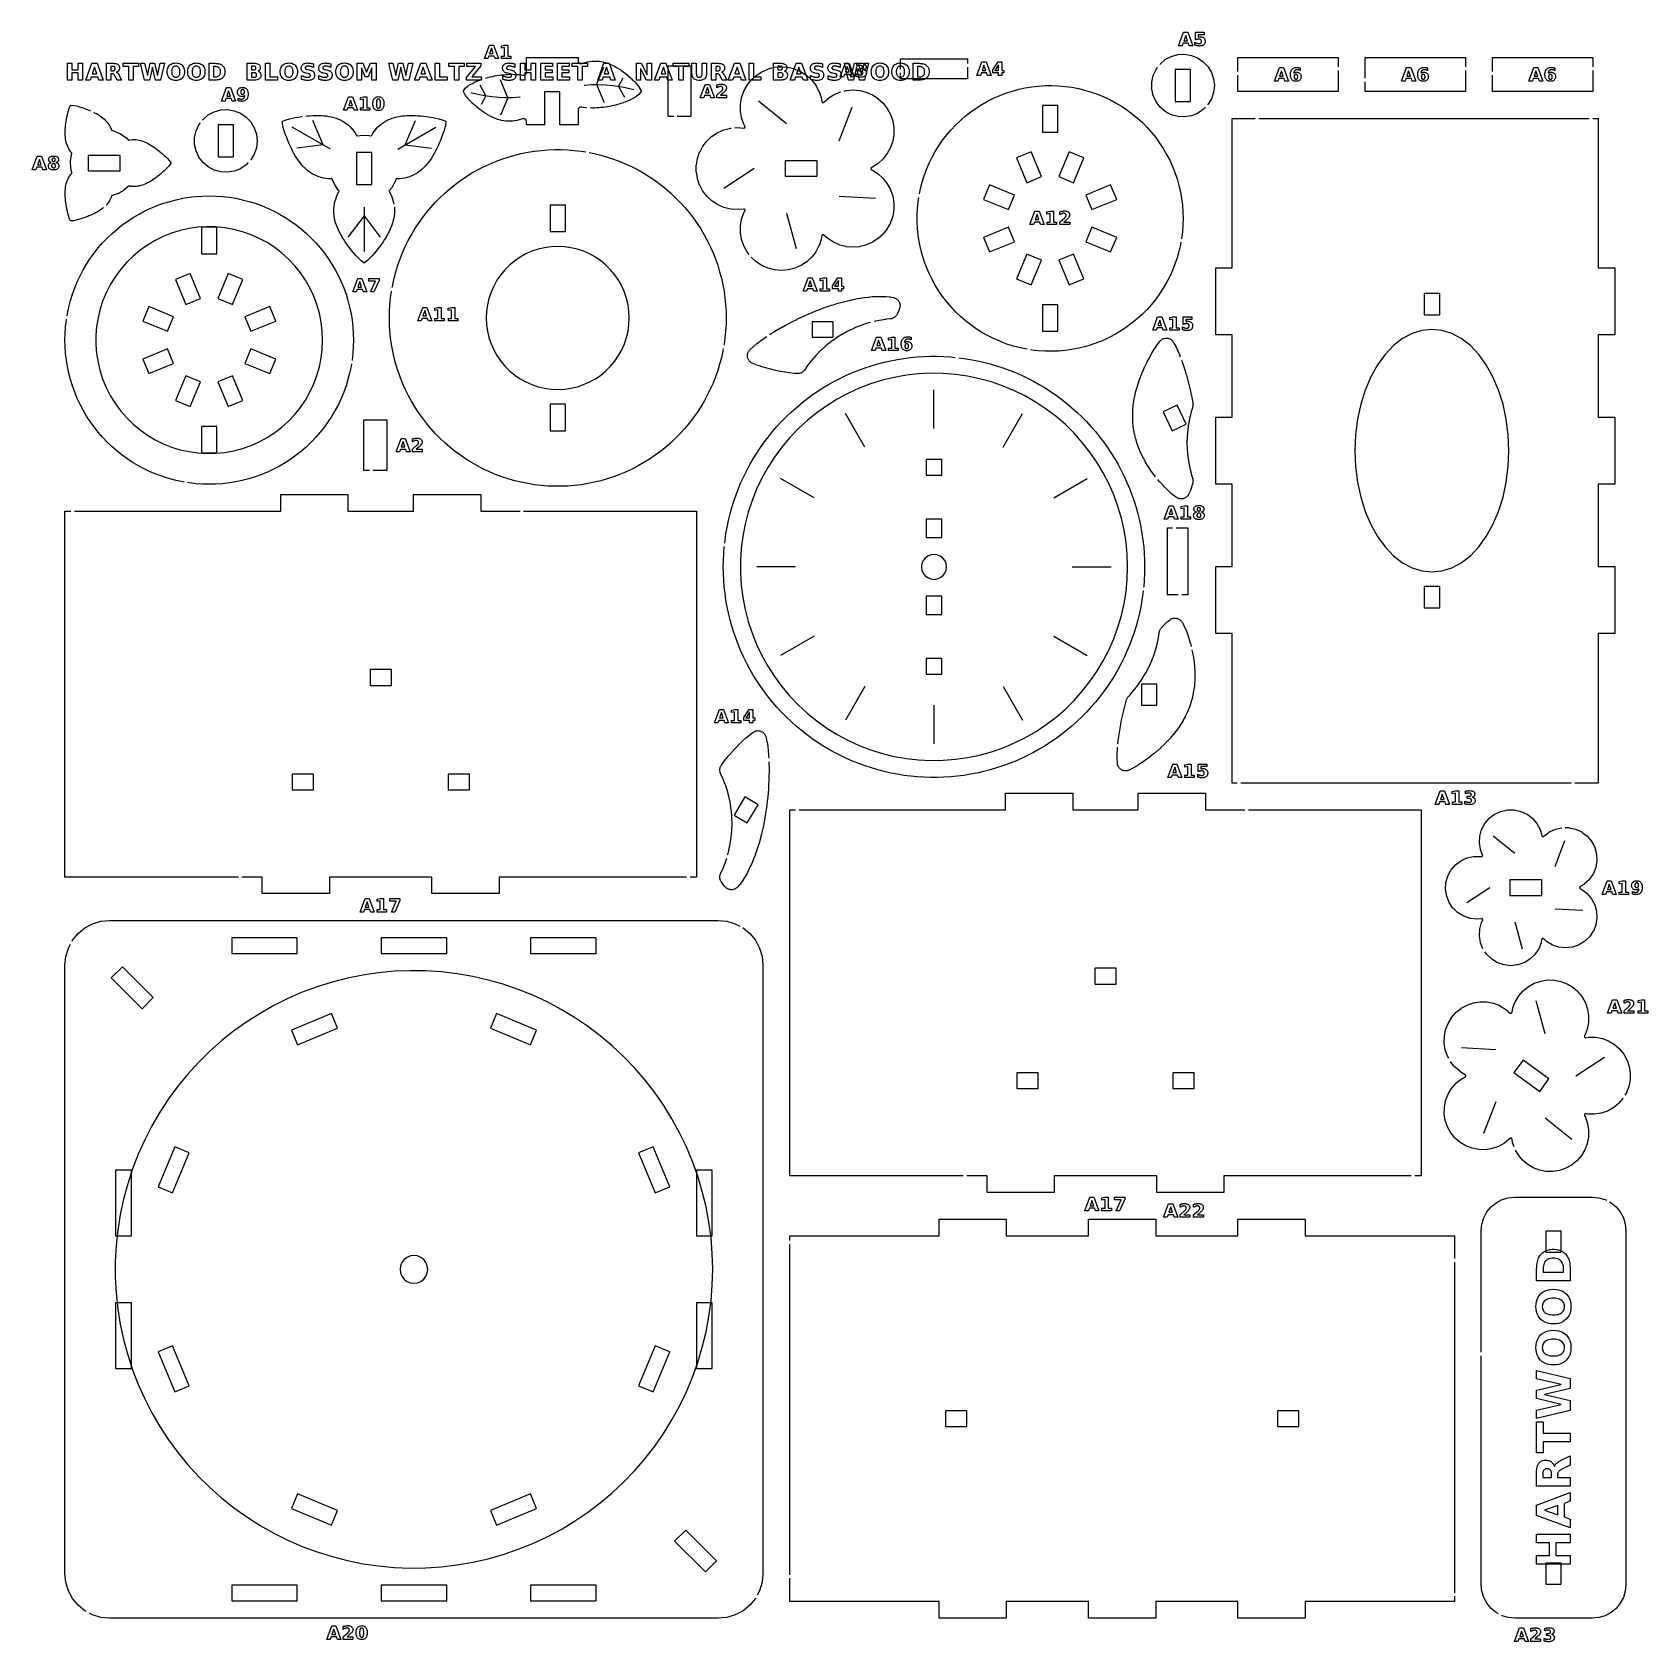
# Model space of a CAD drawing. Header units: millimetres. Extents: x 3 to 295, y 5 to 296.
import ezdxf

# ---------------------------------------------------------------- set-up
doc = ezdxf.new("R2010")
doc.units = ezdxf.units.MM
for name, color, linetype in [('CUT', 1, 'CONTINUOUS'), ('ENGRAVE', 5, 'CONTINUOUS'), ('SCORE', 7, 'CONTINUOUS')]:
    doc.layers.add(name, color=color, linetype=linetype)

msp = doc.modelspace()

# ---------------------------------------------------------------- linework, layer by layer
at = {"layer": 'CUT', "color": 1}
for points in [[(84.9654, 287.3527), (84.9746, 287.3555), (84.9827, 287.358), (85.3764, 287.4697), (85.3844, 287.4718), (85.7782, 287.5732), (85.7861, 287.5752), (86.18, 287.6665), (86.1879, 287.6682), (86.5817, 287.7497), (86.5897, 287.7512), (86.9835, 287.8228), (86.9915, 287.8242), (87.3852, 287.886), (87.3934, 287.8872), (87.787, 287.9391), (87.7953, 287.9401), (88.1887, 287.9821), (88.1972, 287.9829), (88.5905, 288.0149), (88.5992, 288.0154), (88.9924, 288.0372), (89.0013, 288.0376), (89.3943, 288.0489), (89.4034, 288.0491), (89.7962, 288.0498), (89.8056, 288.0497), (90.1982, 288.0395), (90.2078, 288.0391), (90.6002, 288.0178), (90.6101, 288.0171), (91.0023, 287.9843), (91.0124, 287.9833), (91.4045, 287.9386), (91.4148, 287.9373), (91.7225, 287.8925), (91.7771, 287.8874), (91.8301, 287.8877), (91.8827, 287.8934), (91.9345, 287.9044), (91.9849, 287.9205), (92.0335, 287.9416), (92.0796, 287.9676), (92.123, 287.998), (92.163, 288.0326), (92.1993, 288.0711), (92.2316, 288.1131), (92.2595, 288.1581), (92.2827, 288.2056), (92.301, 288.2553), (92.3143, 288.3066), (92.3222, 288.3589), (92.325, 288.4137), (92.325, 290.9871), (92.3291, 291.0709), (92.4129, 291.075), (101.5871, 291.075), (101.6709, 291.0709), (101.675, 290.9871), (101.675, 290.4945), (101.6775, 290.4422), (101.6848, 290.3921), (101.6969, 290.3429), (101.7137, 290.2951), (101.735, 290.2492), (101.7607, 290.2055), (101.7904, 290.1645), (101.8239, 290.1266), (101.8609, 290.092), (101.9011, 290.0612), (101.9441, 290.0344), (101.9895, 290.0119), (102.0368, 289.9938), (102.0856, 289.9804), (102.1355, 289.9718), (102.186, 289.968), (102.2366, 289.9691), (102.2869, 289.9751), (102.3364, 289.9859), (102.3863, 290.0019), (102.5665, 290.0696), (102.5849, 290.0759), (102.9702, 290.1958), (102.9897, 290.2013), (103.3742, 290.2961), (103.3945, 290.3005), (103.7784, 290.3704), (103.7994, 290.3736), (104.1829, 290.4188), (104.2043, 290.4206), (104.5876, 290.4411), (104.6092, 290.4416), (104.9925, 290.4376), (105.0138, 290.4367), (105.3974, 290.4084), (105.4182, 290.4062), (105.8023, 290.3537), (105.8224, 290.3503), (106.2071, 290.2739), (106.2262, 290.2695), (106.6118, 290.1693), (106.6298, 290.1641), (107.0163, 290.0405), (107.033, 290.0346), (107.4205, 289.8877), (107.436, 289.8814), (107.8244, 289.7117), (107.8387, 289.705), (108.2281, 289.5128), (108.2411, 289.506), (108.6314, 289.2917), (108.6433, 289.2848), (109.0345, 289.0488), (109.0454, 289.0419), (109.4372, 288.7845), (109.4473, 288.7776), (109.8397, 288.499), (109.849, 288.4922), (110.242, 288.1925), (110.2508, 288.1856), (110.6441, 287.8646), (110.6525, 287.8575), (111.046, 287.5143), (111.0544, 287.5067), (111.4476, 287.1398), (111.4566, 287.1312), (111.849, 286.737), (111.8594, 286.7261), (112.2498, 286.2976), (112.2638, 286.2812), (112.6512, 285.7971), (112.6621, 285.7821), (112.6716, 285.7662), (113.0598, 285.0471), (113.0849, 284.9946), (113.0527, 284.9449), (112.668, 284.4133), (112.6538, 284.3955), (112.6365, 284.3807), (112.2563, 284.0834), (112.2295, 284.0645), (111.8472, 283.8214), (111.829, 283.8107), (111.4416, 283.5972), (111.4275, 283.5899), (111.0376, 283.3984), (111.0258, 283.3929), (110.6344, 283.219), (110.6241, 283.2147), (110.2318, 283.0557), (110.2224, 283.0521), (109.8295, 282.9064), (109.8207, 282.9033), (109.4274, 282.7696), (109.419, 282.7669), (109.0254, 282.6445), (109.0173, 282.642), (108.6236, 282.5303), (108.6156, 282.5282), (108.2218, 282.4268), (108.2139, 282.4248), (107.82, 282.3335), (107.8121, 282.3318), (107.4183, 282.2503), (107.4103, 282.2488), (107.0165, 282.1772), (107.0085, 282.1758), (106.6148, 282.114), (106.6066, 282.1128), (106.213, 282.0609), (106.2047, 282.0599), (105.8113, 282.0179), (105.8028, 282.0171), (105.4095, 281.9851), (105.4008, 281.9846), (105.0076, 281.9628), (104.9987, 281.9624), (104.6057, 281.9511), (104.5966, 281.9509), (104.2038, 281.9502), (104.1944, 281.9503), (103.8489, 281.9593)], [(118.95, 280.425), (117.925, 280.425), (117.925, 289.575), (122.075, 289.575), (122.075, 280.425), (119.6, 280.425)], [(129.9634, 278.3798), (130.4292, 278.4184), (130.44, 278.4188), (130.4508, 278.4184), (131.6102, 278.3223), (131.634, 278.3215), (131.6559, 278.3229), (131.6776, 278.3264), (131.6988, 278.3321), (131.7194, 278.3397), (131.7391, 278.3494), (131.7578, 278.3609), (131.7753, 278.3742), (131.7914, 278.3891), (131.806, 278.4056), (131.8189, 278.4234), (131.83, 278.4423), (131.8392, 278.4623), (131.8464, 278.483), (131.8516, 278.5044), (131.8546, 278.5261), (131.8555, 278.5481), (131.8543, 278.57), (131.8509, 278.5917), (131.8454, 278.613), (131.8379, 278.6336), (131.8276, 278.6551), (131.6386, 279.0044), (131.6338, 279.0141), (131.6299, 279.0242), (131.2391, 280.1626), (131.236, 280.173), (131.2337, 280.1836), (131.0356, 281.3708), (131.0343, 281.3816), (131.0338, 281.3924), (131.0338, 282.596), (131.0343, 282.6069), (131.0356, 282.6176), (131.2337, 283.8048), (131.236, 283.8154), (131.2391, 283.8258), (131.6299, 284.9642), (131.6338, 284.9743), (131.6386, 284.9841), (132.2114, 286.0426), (132.217, 286.0519), (132.2233, 286.0607), (132.9626, 287.0106), (132.9696, 287.0188), (132.9772, 287.0265), (133.8628, 287.8417), (133.871, 287.8487), (133.8799, 287.855), (134.8875, 288.5133), (134.8968, 288.5189), (134.9065, 288.5236), (136.0088, 289.0071), (136.0189, 289.011), (136.0293, 289.0141), (137.1961, 289.3096), (137.2067, 289.3118), (137.2174, 289.3132), (138.4169, 289.4126), (138.4278, 289.413), (138.4386, 289.4126), (139.6381, 289.3132), (139.6489, 289.3118), (139.6595, 289.3096), (140.8263, 289.0141), (140.8366, 289.011), (140.8467, 289.0071), (141.949, 288.5236), (141.9587, 288.5189), (141.968, 288.5133), (142.9757, 287.855), (142.9845, 287.8487), (142.9928, 287.8417), (143.8783, 287.0265), (143.886, 287.0188), (143.893, 287.0106), (144.6322, 286.0607), (144.6385, 286.0519), (144.6441, 286.0426), (145.2169, 284.9841), (145.2217, 284.9743), (145.2256, 284.9642), (145.6165, 283.8258), (145.6196, 283.8154), (145.6218, 283.8048), (145.7318, 283.1458), (145.7368, 283.1225), (145.7436, 283.1016), (145.7523, 283.0815), (145.763, 283.0623), (145.7755, 283.0442), (145.7897, 283.0275), (145.8054, 283.0122), (145.8226, 282.9985), (145.841, 282.9865), (145.8606, 282.9764), (145.881, 282.9683), (145.9021, 282.9622), (145.9237, 282.9582), (145.9455, 282.9563), (145.9675, 282.9565), (145.9893, 282.9589), (146.0108, 282.9634), (146.0318, 282.97), (146.052, 282.9786), (146.0713, 282.9891), (146.0894, 283.0015), (146.1077, 283.0167), (146.7872, 283.6423), (146.7955, 283.6493), (146.8043, 283.6556), (147.812, 284.3139), (147.8213, 284.3194), (147.831, 284.3242), (148.9333, 284.8077), (148.9434, 284.8116), (148.9537, 284.8147), (149.1631, 284.8678)], [(159.925, 288.95), (159.925, 290.875), (172.075, 290.875), (172.075, 290)], [(172.075, 289.35), (172.075, 287.225), (159.925, 287.225), (159.925, 288.3)], [(215.0571, 282.0786), (214.6742, 281.6744), (213.6584, 280.9857), (212.5183, 280.5314), (211.3073, 280.3329), (210.0818, 280.3993), (208.8993, 280.7276), (207.815, 281.3025), (206.8797, 282.097), (206.137, 283.074), (205.6216, 284.1878), (205.3578, 285.3864), (205.3578, 286.6136), (205.6216, 287.8122), (206.137, 288.926), (206.4027, 289.2755)], [(206.796, 289.793), (206.8797, 289.903), (207.815, 290.6975), (208.8993, 291.2724), (210.0818, 291.6007), (211.3073, 291.6671), (212.5183, 291.4686), (213.6584, 291.0143), (214.6742, 290.3256), (215.5182, 289.4346), (216.1509, 288.3831), (216.5428, 287.2201), (216.6754, 286), (216.5428, 284.7799), (216.1509, 283.6169), (215.5182, 282.5654), (215.5041, 282.5505)], [(220.925, 288.55), (220.925, 291.075), (239.075, 291.075), (239.075, 289.4)], [(243.925, 287.35), (243.925, 291.075), (262.075, 291.075), (262.075, 289.4)], [(266.925, 288.55), (266.925, 291.075), (285.075, 291.075), (285.075, 289.4)], [(103.2002, 281.9987), (102.9977, 282.0157), (102.9876, 282.0167), (102.5955, 282.0614), (102.5852, 282.0627), (102.2775, 282.1075), (102.2229, 282.1126), (102.1699, 282.1123), (102.1173, 282.1066), (102.0655, 282.0956), (102.0151, 282.0795), (101.9665, 282.0584), (101.9204, 282.0324), (101.877, 282.002), (101.837, 281.9674), (101.8007, 281.9289), (101.7684, 281.8869), (101.7405, 281.8419), (101.7173, 281.7944), (101.699, 281.7447), (101.6857, 281.6934), (101.6778, 281.6411), (101.675, 281.5863), (101.675, 279.0129), (101.6709, 278.9291), (101.5871, 278.925), (98.395, 278.925), (98.395, 284.895), (95.605, 284.895), (95.605, 278.925), (92.4129, 278.925), (92.3291, 278.9291), (92.325, 279.0129), (92.325, 279.5055), (92.3225, 279.5578), (92.3152, 279.6079), (92.3031, 279.6571), (92.2863, 279.7049), (92.265, 279.7508), (92.2393, 279.7945), (92.2096, 279.8355), (92.1761, 279.8734), (92.1391, 279.908), (92.0989, 279.9388), (92.0559, 279.9656), (92.0105, 279.9881), (91.9632, 280.0062), (91.9144, 280.0196), (91.8645, 280.0282), (91.814, 280.032), (91.7634, 280.0309), (91.7131, 280.0249), (91.6636, 280.0141), (91.6137, 279.9981), (91.4335, 279.9304), (91.4151, 279.9241), (91.0298, 279.8042), (91.0103, 279.7987), (90.6258, 279.7039), (90.6055, 279.6995), (90.2216, 279.6296), (90.2006, 279.6264), (89.8171, 279.5812), (89.7957, 279.5794), (89.4124, 279.5589), (89.3908, 279.5584), (89.0075, 279.5624), (88.9862, 279.5633), (88.6026, 279.5916), (88.5818, 279.5938), (88.1977, 279.6463), (88.1776, 279.6497), (87.7929, 279.7261), (87.7738, 279.7305), (87.3882, 279.8307), (87.3702, 279.8359), (86.9837, 279.9595), (86.967, 279.9654), (86.5795, 280.1123), (86.564, 280.1186), (86.1756, 280.2883), (86.1613, 280.295), (85.7719, 280.4872), (85.7589, 280.494), (85.3686, 280.7083), (85.3567, 280.7152), (84.9655, 280.9512), (84.9546, 280.9581), (84.5628, 281.2155), (84.5527, 281.2224), (84.1603, 281.501), (84.151, 281.5078), (83.758, 281.8075), (83.7492, 281.8144), (83.3559, 282.1354), (83.3475, 282.1425), (82.954, 282.4857), (82.9456, 282.4933), (82.5524, 282.8602), (82.5434, 282.8688), (82.151, 283.263), (82.1406, 283.2739), (81.7502, 283.7024), (81.7362, 283.7188), (81.3488, 284.2029), (81.3379, 284.2179), (81.3284, 284.2338), (80.9402, 284.9529), (80.9151, 285.0054), (80.9473, 285.0551), (81.332, 285.5867), (81.3462, 285.6045), (81.3635, 285.6193), (81.7437, 285.9166), (81.7705, 285.9355), (82.1528, 286.1786), (82.171, 286.1893), (82.5584, 286.4028), (82.5725, 286.4101), (82.9624, 286.6016), (82.9742, 286.6071), (83.3656, 286.781), (83.3759, 286.7853), (83.7682, 286.9443), (83.7776, 286.9479), (84.1705, 287.0936), (84.1793, 287.0967), (84.3467, 287.1536)], [(239.075, 288.75), (239.075, 284.925), (220.925, 284.925), (220.925, 287.9)], [(262.075, 288.75), (262.075, 284.925), (243.925, 284.925), (243.925, 286.7)], [(285.075, 288.75), (285.075, 284.925), (266.925, 284.925), (266.925, 287.9)], [(149.7932, 285.0273), (150.1205, 285.1102), (150.1311, 285.1124), (150.1419, 285.1138), (151.3414, 285.2132), (151.3522, 285.2136), (151.3631, 285.2132), (152.5626, 285.1138), (152.5733, 285.1124), (152.5839, 285.1102), (153.7507, 284.8147), (153.7611, 284.8116), (153.7712, 284.8077), (154.8735, 284.3242), (154.8832, 284.3194), (154.8925, 284.3139), (155.9001, 283.6556), (155.909, 283.6493), (155.9172, 283.6423), (156.8028, 282.8271), (156.8104, 282.8194), (156.8174, 282.8111), (157.5567, 281.8613), (157.563, 281.8525), (157.5686, 281.8432), (158.1414, 280.7846), (158.1462, 280.7749), (158.1501, 280.7648), (158.5409, 279.6264), (158.544, 279.616), (158.5463, 279.6054), (158.7444, 278.4182), (158.7457, 278.4074), (158.7462, 278.3966), (158.7462, 277.193), (158.7457, 277.1822), (158.7444, 277.1714), (158.5463, 275.9842), (158.544, 275.9736), (158.5409, 275.9632), (158.1501, 274.8248), (158.1462, 274.8147), (158.1414, 274.805), (157.5686, 273.7464), (157.563, 273.7371), (157.5567, 273.7283), (156.8174, 272.7784), (156.8104, 272.7702), (156.8028, 272.7625), (155.9172, 271.9473), (155.909, 271.9403), (155.9001, 271.934), (154.8925, 271.2757), (154.8832, 271.2702), (154.8735, 271.2654), (154.7398, 271.2068), (154.7188, 271.1963), (154.7004, 271.1848), (154.6832, 271.1716), (154.6673, 271.1568), (154.653, 271.1406), (154.6403, 271.123), (154.6293, 271.1043), (154.6202, 271.0846), (154.613, 271.0642), (154.6078, 271.0431), (154.6047, 271.0217), (154.6036, 271), (154.6047, 270.9783), (154.6078, 270.9569), (154.613, 270.9358), (154.6202, 270.9154), (154.6293, 270.8957), (154.6403, 270.877), (154.653, 270.8594), (154.6673, 270.8432), (154.6832, 270.8284), (154.7004, 270.8152), (154.7188, 270.8037), (154.7398, 270.7932), (154.8735, 270.7346), (154.8832, 270.7298), (154.8925, 270.7243), (155.9001, 270.066), (155.909, 270.0597), (155.9172, 270.0527), (156.8028, 269.2375), (156.8104, 269.2298), (156.8174, 269.2216), (157.5567, 268.2717), (157.563, 268.2629), (157.5686, 268.2536), (158.1414, 267.195), (158.1462, 267.1853), (158.1501, 267.1752), (158.5409, 266.0368), (158.544, 266.0264), (158.5463, 266.0158), (158.7444, 264.8286), (158.7457, 264.8178), (158.7462, 264.807), (158.7462, 263.6034), (158.7457, 263.5926), (158.7444, 263.5818), (158.5463, 262.3946), (158.544, 262.384), (158.5409, 262.3736), (158.1501, 261.2352), (158.1462, 261.2251), (158.1414, 261.2154), (157.5686, 260.1568), (157.563, 260.1475), (157.5567, 260.1387), (156.8174, 259.1889), (156.8104, 259.1806), (156.8028, 259.1729), (155.9172, 258.3577), (155.909, 258.3507), (155.9001, 258.3444), (154.8925, 257.6861), (154.8832, 257.6806), (154.8735, 257.6758), (153.7712, 257.1923), (153.7611, 257.1884), (153.7507, 257.1853), (152.5839, 256.8898), (152.5733, 256.8876), (152.5626, 256.8862), (151.3631, 256.7868), (151.3522, 256.7864), (151.3414, 256.7868), (150.1419, 256.8862), (150.1311, 256.8876), (150.1205, 256.8898), (148.9537, 257.1853), (148.9434, 257.1884), (148.9333, 257.1923), (147.831, 257.6758), (147.8213, 257.6806), (147.812, 257.6861), (146.8043, 258.3444), (146.7955, 258.3507), (146.7872, 258.3577), (146.1077, 258.9833), (146.0894, 258.9985), (146.0713, 259.0109), (146.052, 259.0214), (146.0318, 259.03), (146.0108, 259.0366), (145.9893, 259.0411), (145.9675, 259.0435), (145.9455, 259.0437), (145.9237, 259.0418), (145.9021, 259.0378), (145.881, 259.0317), (145.8606, 259.0236), (145.841, 259.0135), (145.8226, 259.0015), (145.8054, 258.9878), (145.7897, 258.9725), (145.7755, 258.9558), (145.763, 258.9377), (145.7523, 258.9185), (145.7436, 258.8984), (145.7368, 258.8775), (145.7318, 258.8542), (145.6218, 258.1952), (145.6196, 258.1846), (145.6165, 258.1742), (145.2256, 257.0358), (145.2217, 257.0257), (145.2169, 257.0159), (144.6441, 255.9574), (144.6385, 255.9481), (144.6322, 255.9393), (143.893, 254.9894), (143.886, 254.9812), (143.8783, 254.9735), (142.9928, 254.1583), (142.9845, 254.1513), (142.9757, 254.145), (141.968, 253.4867), (141.9587, 253.4811), (141.949, 253.4764), (140.8467, 252.9929), (140.8366, 252.989), (140.8263, 252.9859), (139.6595, 252.6904), (139.6489, 252.6882), (139.6381, 252.6868), (138.4386, 252.5874), (138.4278, 252.587), (138.4169, 252.5874), (137.2174, 252.6868), (137.2067, 252.6882), (137.1961, 252.6904), (136.0293, 252.9859), (136.0189, 252.989), (136.0088, 252.9929), (134.9065, 253.4764), (134.8968, 253.4811), (134.8875, 253.4867), (133.8799, 254.145), (133.871, 254.1513), (133.8628, 254.1583), (132.9772, 254.9735), (132.9705, 254.9802)], [(163.3932, 266.4375), (163.587, 267.3881), (163.8873, 268.5577), (164.2459, 269.7107), (164.6621, 270.8442), (165.1347, 271.9554), (165.6625, 273.0414), (166.2442, 274.0996), (166.8784, 275.1271), (167.5633, 276.1216), (168.2974, 277.0803), (169.0787, 278.001), (169.9053, 278.8812), (170.7751, 279.7188), (171.6859, 280.5116), (172.6353, 281.2577), (173.6211, 281.9551), (174.6406, 282.6021), (175.6913, 283.1971), (176.7706, 283.7385), (177.8758, 284.225), (179.004, 284.6554), (180.1524, 285.0285), (181.3181, 285.3435), (182.4982, 285.5995), (183.6896, 285.7959), (184.8894, 285.9321), (186.0945, 286.008), (187.3019, 286.0231), (188.5085, 285.9776), (189.7114, 285.8715), (190.9074, 285.7052), (192.0935, 285.4789), (193.2667, 285.1933), (194.4241, 284.8492), (195.5628, 284.4473), (196.6798, 283.9887), (197.7724, 283.4746), (198.8378, 282.9062), (199.8733, 282.285), (200.8762, 281.6126), (201.8441, 280.8906), (202.7745, 280.1209), (203.665, 279.3054), (204.5135, 278.4463), (205.3177, 277.5455), (206.0756, 276.6055), (206.7854, 275.6286), (207.4452, 274.6173), (208.0533, 273.5741), (208.6082, 272.5017), (209.1086, 271.4028), (209.5531, 270.2801), (209.9406, 269.1364), (210.2702, 267.9748), (210.541, 266.798), (210.7524, 265.6092), (210.9037, 264.4112), (210.9947, 263.2071), (211.025, 262), (210.9947, 260.7929), (210.9037, 259.5888), (210.7524, 258.3908), (210.7419, 258.3318)], [(15.9001, 263.9477), (15.7354, 263.8107), (15.73, 263.8064), (15.4714, 263.6124), (15.4663, 263.6088), (15.1933, 263.4228), (15.1885, 263.4197), (14.9018, 263.2414), (14.8973, 263.2387), (14.5975, 263.0676), (14.5934, 263.0654), (14.2813, 262.9011), (14.2775, 262.8992), (13.9538, 262.7414), (13.9504, 262.7398), (13.6159, 262.5881), (13.6127, 262.5867), (13.2679, 262.4407), (13.265, 262.4395), (12.9105, 262.299), (12.9078, 262.2979), (12.544, 262.1627), (12.5413, 262.1618), (12.1684, 262.0318), (12.1656, 262.0309), (11.7831, 261.9065), (11.7801, 261.9056), (11.3869, 261.7876), (11.3831, 261.7865), (10.9761, 261.6769), (10.9702, 261.6755), (10.5427, 261.5802), (10.5246, 261.5775), (10.0096, 261.5332), (9.9559, 261.5314), (9.9307, 261.5788), (9.7115, 262.0469), (9.7049, 262.064), (9.5736, 262.4818), (9.5719, 262.4876), (9.4633, 262.8949), (9.4624, 262.8987), (9.3679, 263.2983), (9.3672, 263.3013), (9.2837, 263.6948), (9.2831, 263.6976), (9.2092, 264.0856), (9.2087, 264.0884), (9.1439, 264.471), (9.1434, 264.474), (9.0879, 264.8512), (9.0875, 264.8543), (9.0415, 265.2259), (9.0411, 265.2293), (9.0052, 265.5949), (9.0049, 265.5987), (8.9797, 265.9579), (8.9795, 265.9621), (8.9657, 266.3145), (8.9656, 266.3192), (8.9639, 266.6644), (8.9639, 266.6696), (8.975, 267.0071), (8.9753, 267.0128), (8.9998, 267.3422), (9.0004, 267.3485), (9.0392, 267.6693), (9.0402, 267.6761), (9.0938, 267.9881), (9.0952, 267.9954), (9.1644, 268.298), (9.1664, 268.3058), (9.2517, 268.5987), (9.2544, 268.6069), (9.3564, 268.8898), (9.3598, 268.8983), (9.4791, 269.171), (9.4832, 269.1796), (9.6203, 269.4417), (9.6252, 269.4503), (9.7807, 269.7017), (9.7863, 269.7101), (9.9605, 269.9506), (9.9668, 269.9586), (10.1603, 270.1881), (10.1645, 270.1927), (10.1735, 270.2037), (10.1804, 270.214), (10.1862, 270.2249), (10.1909, 270.2363), (10.1945, 270.2482), (10.1968, 270.2603), (10.198, 270.2726), (10.1979, 270.285), (10.1966, 270.2973), (10.1937, 270.3112), (9.9974, 271.0696), (9.9952, 271.0801), (9.9941, 271.0908), (9.933, 272.2969), (9.933, 272.3077), (9.934, 272.3184), (10.1169, 273.5121), (10.1191, 273.5227), (10.1223, 273.5329), (10.1798, 273.6881), (10.1839, 273.7012), (10.1864, 273.7129), (10.1878, 273.7248), (10.188, 273.7368), (10.1871, 273.7487), (10.1851, 273.7605), (10.1819, 273.7721), (10.1776, 273.7833), (10.1723, 273.794), (10.1659, 273.8042), (10.1576, 273.8151), (9.9668, 274.0414), (9.9605, 274.0494), (9.7863, 274.2899), (9.7807, 274.2983), (9.6252, 274.5497), (9.6203, 274.5583), (9.4832, 274.8204), (9.4791, 274.829), (9.3598, 275.1017), (9.3564, 275.1102), (9.2544, 275.3931), (9.2517, 275.4013), (9.1664, 275.6942), (9.1644, 275.702), (9.0952, 276.0046), (9.0938, 276.0119), (9.0402, 276.3239), (9.0392, 276.3307), (9.0004, 276.6515), (8.9998, 276.6578), (8.9753, 276.9872), (8.975, 276.9929), (8.9639, 277.3304), (8.9639, 277.3356), (8.9656, 277.6808), (8.9657, 277.6855), (8.9795, 278.0379), (8.9797, 278.0421), (9.0049, 278.4013), (9.0052, 278.4051), (9.0411, 278.7707), (9.0415, 278.7741), (9.0875, 279.1457), (9.0879, 279.1488), (9.1434, 279.526), (9.1439, 279.529), (9.2087, 279.9116), (9.2092, 279.9144), (9.2831, 280.3024), (9.2837, 280.3052), (9.3672, 280.6987), (9.3679, 280.7017), (9.4624, 281.1013), (9.4633, 281.1051), (9.5719, 281.5124), (9.5736, 281.5182), (9.7049, 281.936), (9.7115, 281.9531), (9.9307, 282.4212), (9.9559, 282.4686), (10.0096, 282.4668), (10.5246, 282.4225), (10.5427, 282.4198), (10.9702, 282.3245), (10.9761, 282.3231), (11.3831, 282.2135), (11.3869, 282.2124), (11.7801, 282.0944), (11.7831, 282.0935), (12.1656, 281.9691), (12.1684, 281.9682), (12.5413, 281.8382), (12.544, 281.8373), (12.9078, 281.7021), (12.9105, 281.701), (13.265, 281.5605), (13.2679, 281.5593), (13.5241, 281.4508)], [(14.1149, 281.18), (14.2775, 281.1008), (14.2813, 281.0989), (14.5934, 280.9346), (14.5975, 280.9324), (14.8973, 280.7613), (14.9018, 280.7586), (15.1885, 280.5803), (15.1933, 280.5772), (15.4663, 280.3912), (15.4714, 280.3876), (15.73, 280.1936), (15.7354, 280.1893), (15.9787, 279.9869), (15.9843, 279.982), (16.2118, 279.7708), (16.2175, 279.7652), (16.4286, 279.5448), (16.4343, 279.5384), (16.6283, 279.3086), (16.634, 279.3015), (16.8104, 279.0618), (16.8158, 279.0539), (16.9743, 278.8041), (16.9793, 278.7956), (17.1193, 278.5352), (17.1237, 278.5262), (17.2449, 278.255), (17.2487, 278.2456), (17.3507, 277.9633), (17.352, 277.9593), (17.3568, 277.9464), (17.3621, 277.9356), (17.3684, 277.9253), (17.3756, 277.9157), (17.3837, 277.9069), (17.3927, 277.8989), (17.4023, 277.8917), (17.4126, 277.8856), (17.4235, 277.8804), (17.4348, 277.8764), (17.4482, 277.8729), (17.8082, 277.7989), (17.8186, 277.7962), (17.8287, 277.7925), (18.9385, 277.3163), (18.9481, 277.3115), (18.9573, 277.3058), (19.9485, 276.6159), (19.957, 276.6093), (19.9648, 276.6019), (20.3597, 276.1865), (20.3704, 276.1763), (20.3805, 276.1685), (20.3914, 276.1618), (20.4029, 276.1562), (20.4149, 276.1518), (20.4273, 276.1487), (20.4399, 276.1468), (20.4527, 276.1463), (20.4655, 276.147), (20.48, 276.1494), (20.489, 276.1514), (20.7845, 276.2042), (20.7946, 276.2056), (21.09, 276.2363), (21.1, 276.2369), (21.3955, 276.2459), (21.4054, 276.2458), (21.701, 276.2335), (21.7105, 276.2328), (22.0063, 276.1998), (22.0153, 276.1985), (22.3113, 276.1453), (22.3198, 276.1436), (22.6161, 276.071), (22.6238, 276.0688), (22.9205, 275.9774), (22.9276, 275.975), (23.2245, 275.8655), (23.2309, 275.8629), (23.5281, 275.736), (23.5339, 275.7334), (23.8314, 275.59), (23.8365, 275.5874), (24.1343, 275.4282), (24.1388, 275.4257), (24.4369, 275.2516), (24.4409, 275.2491), (24.7392, 275.061), (24.7427, 275.0587), (25.0412, 274.8573), (25.0444, 274.8551), (25.343, 274.6412), (25.3458, 274.6392), (25.6446, 274.4136), (25.6471, 274.4116), (25.946, 274.1749), (25.9483, 274.1731), (26.2473, 273.9257), (26.2495, 273.9238), (26.5485, 273.6658), (26.5507, 273.6639), (26.8496, 273.3948), (26.852, 273.3927), (27.1508, 273.1111), (27.1536, 273.1084), (27.452, 272.8107), (27.4562, 272.8064), (27.7524, 272.4837), (27.7639, 272.4694), (28.0597, 272.0455), (28.0881, 272), (28.0597, 271.9545), (27.7639, 271.5306), (27.7524, 271.5163), (27.4562, 271.1936), (27.452, 271.1893), (27.1536, 270.8916), (27.1508, 270.8889), (26.852, 270.6073), (26.8496, 270.6052), (26.5507, 270.3361), (26.5485, 270.3342), (26.2495, 270.0762), (26.2473, 270.0743), (25.9483, 269.8269), (25.946, 269.8251), (25.6471, 269.5884), (25.6446, 269.5864), (25.3458, 269.3608), (25.343, 269.3588), (25.0444, 269.1449), (25.0412, 269.1427), (24.7427, 268.9413), (24.7392, 268.939), (24.4409, 268.7509), (24.4369, 268.7484), (24.1388, 268.5743), (24.1343, 268.5718), (23.8365, 268.4126), (23.8314, 268.41), (23.5339, 268.2666), (23.5281, 268.264), (23.2309, 268.1371), (23.2245, 268.1345), (22.9276, 268.025), (22.9205, 268.0226), (22.6238, 267.9312), (22.6161, 267.929), (22.3198, 267.8564), (22.3113, 267.8547), (22.0153, 267.8015), (22.0063, 267.8002), (21.7105, 267.7672), (21.701, 267.7665), (21.4054, 267.7542), (21.3955, 267.7541), (21.1, 267.7631), (21.09, 267.7637), (20.7946, 267.7944), (20.7845, 267.7958), (20.5107, 267.8447), (20.4974, 267.8465), (20.4857, 267.8469), (20.474, 267.8462), (20.4624, 267.8445), (20.4511, 267.8416), (20.44, 267.8378), (20.4294, 267.8329), (20.4193, 267.827), (20.4098, 267.8202), (20.3996, 267.8114), (20.3952, 267.8072), (19.4789, 267.0206), (19.4704, 267.014), (19.4612, 267.0083), (18.4053, 266.4222), (18.3956, 266.4175), (18.3856, 266.4137), (17.4329, 266.1149), (17.4192, 266.1098), (17.4077, 266.1041), (17.3969, 266.0973), (17.3868, 266.0895), (17.3776, 266.0807), (17.3694, 266.0709), (17.3621, 266.0604), (17.356, 266.0492), (17.3503, 266.0357), (17.2487, 265.7544), (17.2449, 265.745), (17.1237, 265.4738), (17.1193, 265.4648), (16.9793, 265.2044), (16.9743, 265.1959), (16.8158, 264.9461), (16.8104, 264.9382), (16.634, 264.6985), (16.6283, 264.6914), (16.4343, 264.4616), (16.4286, 264.4552), (16.371, 264.3951)], [(33.796, 279.793), (33.8797, 279.903), (34.815, 280.6975), (35.8993, 281.2724), (37.0818, 281.6007), (38.3073, 281.6671), (39.5183, 281.4686), (40.6584, 281.0143), (41.6742, 280.3256), (42.5182, 279.4346), (43.1509, 278.3831), (43.5428, 277.2201), (43.6754, 276), (43.5428, 274.7799), (43.1509, 273.6169), (42.5182, 272.5654), (42.5041, 272.5505)], [(68.464, 264.0047), (68.4849, 263.7842), (68.4855, 263.775), (68.4972, 263.3541), (68.4971, 263.3451), (68.481, 262.9241), (68.4804, 262.9154), (68.4373, 262.4943), (68.4362, 262.4859), (68.3668, 262.0646), (68.3653, 262.0568), (68.2705, 261.6352), (68.2687, 261.628), (68.1494, 261.2061), (68.1473, 261.1995), (68.0044, 260.7773), (68.0022, 260.7713), (67.8368, 260.3489), (67.8345, 260.3434), (67.6475, 259.9208), (67.6452, 259.9159), (67.4378, 259.493), (67.4355, 259.4886), (67.2087, 259.0655), (67.2066, 259.0615), (66.9615, 258.6382), (66.9594, 258.6347), (66.6972, 258.2112), (66.6952, 258.2081), (66.4168, 257.7845), (66.4149, 257.7817), (66.1213, 257.3579), (66.1195, 257.3553), (65.8115, 256.9314), (65.8098, 256.9291), (65.4878, 256.5051), (65.4861, 256.5029), (65.1504, 256.0789), (65.1486, 256.0767), (64.7984, 255.6528), (64.7964, 255.6504), (64.43, 255.2266), (64.4274, 255.2237), (64.0399, 254.8004), (64.0357, 254.796), (63.615, 254.375), (63.6009, 254.3627), (63.0477, 253.9421), (63, 253.9092), (62.9523, 253.9421), (62.3991, 254.3627), (62.385, 254.375), (61.9643, 254.796), (61.9601, 254.8004), (61.5726, 255.2237), (61.57, 255.2266), (61.2036, 255.6504), (61.2016, 255.6528), (60.8514, 256.0767), (60.8496, 256.0789), (60.5139, 256.5029), (60.5122, 256.5051), (60.1902, 256.9291), (60.1885, 256.9314), (59.8805, 257.3553), (59.8787, 257.3579), (59.5851, 257.7817), (59.5832, 257.7845), (59.3048, 258.2081), (59.3028, 258.2112), (59.0406, 258.6347), (59.0385, 258.6382), (58.7934, 259.0615), (58.7913, 259.0655), (58.5645, 259.4886), (58.5622, 259.493), (58.3548, 259.9159), (58.3525, 259.9208), (58.1655, 260.3434), (58.1632, 260.3489), (57.9978, 260.7713), (57.9956, 260.7773), (57.8527, 261.1995), (57.8506, 261.2061), (57.7313, 261.628), (57.7295, 261.6352), (57.6347, 262.0568), (57.6332, 262.0646), (57.5638, 262.4859), (57.5627, 262.4943), (57.5196, 262.9154), (57.519, 262.9241), (57.5029, 263.3451), (57.5028, 263.3541), (57.5145, 263.775), (57.5151, 263.7842), (57.5551, 264.205), (57.5563, 264.2142), (57.6253, 264.6351), (57.6272, 264.6442), (57.7258, 265.0651), (57.7281, 265.0739), (57.8568, 265.495), (57.8597, 265.5034), (58.0189, 265.9247), (58.0222, 265.9326), (58.2124, 266.3541), (58.216, 266.3616), (58.4377, 266.7833), (58.4416, 266.7902), (58.4669, 266.8323), (58.4735, 266.8445), (58.4781, 266.8557), (58.4817, 266.8672), (58.4841, 266.879), (58.4854, 266.891), (58.4855, 266.903), (58.4845, 266.9151), (58.4823, 266.9269), (58.479, 266.9385), (58.4745, 266.9497), (58.4691, 266.9604), (58.4626, 266.9706), (58.4551, 266.9801), (58.4455, 266.9901), (58.3981, 267.0352), (58.3907, 267.043), (58.3841, 267.0515), (57.6942, 268.0427), (57.6885, 268.0519), (57.6837, 268.0615), (57.2464, 269.0808), (57.2401, 269.0935), (57.2337, 269.104), (57.2262, 269.1138), (57.2178, 269.1228), (57.2086, 269.1309), (57.1986, 269.1381), (57.1879, 269.1442), (57.1767, 269.1493), (57.1651, 269.1533), (57.1531, 269.1561), (57.1409, 269.1577), (57.1267, 269.1581), (57.075, 269.1572), (57.0671, 269.1573), (56.591, 269.1762), (56.5828, 269.1768), (56.1226, 269.2228), (56.1141, 269.2239), (55.6697, 269.2967), (55.6609, 269.2984), (55.2319, 269.3975), (55.2231, 269.3998), (54.8093, 269.5249), (54.8005, 269.5279), (54.4015, 269.6785), (54.3929, 269.6821), (54.0085, 269.8578), (54.0002, 269.8619), (53.6299, 270.0623), (53.6221, 270.0668), (53.2656, 270.2912), (53.2583, 270.2961), (52.9152, 270.544), (52.9085, 270.5492), (52.5783, 270.8199), (52.5723, 270.8251), (52.2546, 271.118), (52.2492, 271.1232), (51.9436, 271.4374), (51.9388, 271.4426), (51.6447, 271.7773), (51.6406, 271.7823), (51.3575, 272.1368), (51.3539, 272.1415), (51.0814, 272.5147), (51.0782, 272.5192), (50.8157, 272.9103), (50.8131, 272.9144), (50.56, 273.3224), (50.5577, 273.3262), (50.3136, 273.7501), (50.3117, 273.7537), (50.076, 274.1925), (50.0743, 274.1958), (49.8466, 274.6487), (49.8451, 274.6517), (49.6249, 275.1179), (49.6236, 275.1207), (49.4105, 275.5994), (49.4094, 275.6021), (49.2032, 276.0929), (49.2021, 276.0955), (49.0028, 276.5983), (49.0018, 276.6009), (48.8097, 277.1161), (48.8086, 277.119), (48.6249, 277.6483), (48.6236, 277.652), (48.4508, 278.1993), (48.4491, 278.205), (48.2948, 278.7799), (48.2912, 278.7982), (48.2035, 279.4877), (48.1989, 279.5454), (48.2513, 279.5703), (48.8922, 279.8391), (48.9098, 279.8451), (49.4848, 279.9989), (49.4906, 280.0004), (50.051, 280.1243), (50.0548, 280.1251), (50.6051, 280.2306), (50.6081, 280.2311), (51.1504, 280.3224), (51.1532, 280.3228), (51.6882, 280.4016), (51.691, 280.4019), (51.8127, 280.4173)], [(52.4581, 280.494), (52.7432, 280.5239), (52.7462, 280.5242), (53.2601, 280.5666), (53.2634, 280.5668), (53.7695, 280.5961), (53.7732, 280.5962), (54.2711, 280.6116), (54.2751, 280.6117), (54.7643, 280.6122), (54.7688, 280.6121), (55.2486, 280.597), (55.2535, 280.5967), (55.7235, 280.5649), (55.7289, 280.5645), (56.1884, 280.5151), (56.1943, 280.5143), (56.6428, 280.4464), (56.6491, 280.4453), (57.0861, 280.358), (57.0929, 280.3564), (57.5179, 280.2488), (57.5251, 280.2468), (57.9376, 280.1181), (57.9451, 280.1155), (58.3447, 279.9649), (58.3525, 279.9617), (58.7387, 279.7885), (58.7466, 279.7846), (59.1192, 279.5881), (59.1271, 279.5836), (59.4857, 279.3631), (59.4934, 279.358), (59.8378, 279.1129), (59.8452, 279.1073), (60.1751, 278.8371), (60.1821, 278.8309), (60.4973, 278.5351), (60.5038, 278.5286), (60.8041, 278.2066), (60.81, 278.1999), (61.0952, 277.8514), (61.1004, 277.8446), (61.3704, 277.4691), (61.375, 277.4622), (61.6294, 277.0594), (61.6334, 277.0526), (61.6655, 276.9947), (61.6732, 276.9823), (61.6809, 276.9723), (61.6896, 276.9632), (61.6992, 276.9549), (61.7096, 276.9477), (61.7207, 276.9415), (61.7323, 276.9365), (61.7444, 276.9327), (61.7568, 276.9302), (61.7694, 276.9289), (61.782, 276.9289), (61.7965, 276.9304), (62.6816, 277.066), (62.6923, 277.067), (62.7031, 277.067), (63.9092, 277.0059), (63.9199, 277.0048), (63.9304, 277.0026), (64.1921, 276.9349), (64.2063, 276.9319), (64.2189, 276.9307), (64.2316, 276.9307), (64.2442, 276.9319), (64.2566, 276.9345), (64.2687, 276.9383), (64.2803, 276.9433), (64.2914, 276.9494), (64.3018, 276.9567), (64.3114, 276.9649), (64.3201, 276.9741), (64.3278, 276.9841), (64.3355, 276.9965), (64.3666, 277.0526), (64.3706, 277.0594), (64.625, 277.4622), (64.6296, 277.4691), (64.8996, 277.8446), (64.9048, 277.8514), (65.19, 278.1999), (65.1959, 278.2066), (65.4962, 278.5286), (65.5027, 278.5351), (65.8179, 278.8309), (65.8249, 278.8371), (66.1548, 279.1073), (66.1622, 279.1129), (66.5066, 279.358), (66.5143, 279.3631), (66.8729, 279.5836), (66.8808, 279.5881), (67.2534, 279.7846), (67.2613, 279.7885), (67.6475, 279.9617), (67.6553, 279.9649), (68.0549, 280.1155), (68.0624, 280.1181), (68.4749, 280.2468), (68.4821, 280.2488), (68.9071, 280.3564), (68.9139, 280.358), (69.3509, 280.4453), (69.3572, 280.4464), (69.8057, 280.5143), (69.8116, 280.5151), (70.2711, 280.5645), (70.2765, 280.5649), (70.7465, 280.5967), (70.7514, 280.597), (71.2312, 280.6121), (71.2357, 280.6122), (71.7249, 280.6117), (71.7289, 280.6116), (72.2268, 280.5962), (72.2305, 280.5961), (72.7366, 280.5668), (72.7399, 280.5666), (73.2538, 280.5242), (73.2568, 280.5239), (73.778, 280.4691), (73.7809, 280.4688), (74.309, 280.4019), (74.3118, 280.4016), (74.8468, 280.3228), (74.8496, 280.3224), (75.3919, 280.2311), (75.3949, 280.2306), (75.9452, 280.1251), (75.949, 280.1243), (76.5094, 280.0004), (76.5152, 279.9989), (77.0902, 279.8451), (77.1078, 279.8391), (77.7488, 279.5703), (77.8011, 279.5454), (77.7965, 279.4877), (77.7088, 278.7982), (77.7052, 278.7799), (77.5509, 278.205), (77.5492, 278.1993), (77.3764, 277.652), (77.3751, 277.6483), (77.1914, 277.119), (77.1903, 277.1161), (76.9982, 276.6009), (76.9972, 276.5983), (76.7979, 276.0955), (76.7968, 276.0929), (76.5906, 275.6021), (76.5895, 275.5994), (76.3764, 275.1207), (76.3751, 275.1179), (76.1549, 274.6517), (76.1534, 274.6487), (75.9257, 274.1958), (75.924, 274.1925), (75.6883, 273.7537), (75.6864, 273.7501), (75.4423, 273.3262), (75.44, 273.3224), (75.1869, 272.9144), (75.1843, 272.9103), (74.9218, 272.5192), (74.9186, 272.5147), (74.6461, 272.1415), (74.6425, 272.1368), (74.3594, 271.7823), (74.3553, 271.7773), (74.0612, 271.4426), (74.0564, 271.4374), (73.7508, 271.1232), (73.7454, 271.118), (73.4277, 270.8251), (73.4217, 270.8199), (73.0915, 270.5492), (73.0848, 270.544), (72.7417, 270.2961), (72.7344, 270.2912), (72.3779, 270.0668), (72.3701, 270.0623), (71.9998, 269.8619), (71.9915, 269.8578), (71.6071, 269.6821), (71.5985, 269.6785), (71.1995, 269.5279), (71.1907, 269.5249), (70.7769, 269.3998), (70.7681, 269.3975), (70.3391, 269.2984), (70.3303, 269.2967), (69.8859, 269.2239), (69.8774, 269.2228), (69.4172, 269.1768), (69.409, 269.1762), (68.9329, 269.1573), (68.925, 269.1572), (68.8528, 269.1585), (68.8386, 269.158), (68.8264, 269.1564), (68.8144, 269.1536), (68.8027, 269.1496), (68.7915, 269.1445), (68.7808, 269.1383), (68.7708, 269.1311), (68.7616, 269.123), (68.7532, 269.1139), (68.7457, 269.1041), (68.7392, 269.0936), (68.7338, 269.0825), (68.7289, 269.0692), (68.5863, 268.6144), (68.5825, 268.6044), (68.5778, 268.5947), (67.9917, 267.5388), (67.986, 267.5296), (67.9794, 267.5211), (67.5333, 267.0015), (67.5248, 266.9906), (67.5184, 266.9804), (67.513, 266.9697), (67.5086, 266.9585), (67.5053, 266.947), (67.5032, 266.9352), (67.5022, 266.9232), (67.5023, 266.9112), (67.5036, 266.8992), (67.506, 266.8875), (67.5096, 266.876), (67.5142, 266.8649), (67.5208, 266.8528), (67.5584, 266.7902), (67.5623, 266.7833), (67.784, 266.3616), (67.7876, 266.3541), (67.9778, 265.9326), (67.9811, 265.9247), (68.1403, 265.5034), (68.1432, 265.495), (68.2719, 265.0739), (68.2742, 265.0651), (68.372, 264.6478)], [(42.0571, 272.0786), (41.6742, 271.6744), (40.6584, 270.9857), (39.5183, 270.5314), (38.3073, 270.3329), (37.0818, 270.3993), (35.8993, 270.7276), (34.815, 271.3025), (33.8797, 272.097), (33.137, 273.074), (32.6216, 274.1878), (32.3578, 275.3864), (32.3578, 276.6136), (32.6216, 277.8122), (33.137, 278.926), (33.4027, 279.2755)], [(132.5708, 255.4928), (132.2233, 255.9393), (132.217, 255.9481), (132.2114, 255.9574), (131.6386, 257.0159), (131.6338, 257.0257), (131.6299, 257.0358), (131.2391, 258.1742), (131.236, 258.1846), (131.2337, 258.1952), (131.0356, 259.3824), (131.0343, 259.3931), (131.0338, 259.404), (131.0338, 260.6076), (131.0343, 260.6184), (131.0356, 260.6292), (131.2337, 261.8164), (131.236, 261.827), (131.2391, 261.8374), (131.6299, 262.9758), (131.6338, 262.9859), (131.6386, 262.9956), (131.8276, 263.3449), (131.8379, 263.3664), (131.8454, 263.387), (131.8509, 263.4083), (131.8543, 263.43), (131.8555, 263.4519), (131.8546, 263.4739), (131.8516, 263.4956), (131.8464, 263.517), (131.8392, 263.5377), (131.83, 263.5577), (131.8189, 263.5766), (131.806, 263.5944), (131.7914, 263.6109), (131.7753, 263.6258), (131.7578, 263.6391), (131.7391, 263.6506), (131.7194, 263.6603), (131.6988, 263.6679), (131.6776, 263.6736), (131.6559, 263.6771), (131.634, 263.6785), (131.6102, 263.6777), (130.4508, 263.5816), (130.44, 263.5812), (130.4292, 263.5816), (129.2297, 263.681), (129.2189, 263.6824), (129.2083, 263.6846), (128.0415, 263.9801), (128.0311, 263.9832), (128.021, 263.9871), (126.9188, 264.4706), (126.909, 264.4754), (126.8997, 264.4809), (125.8921, 265.1392), (125.8833, 265.1455), (125.875, 265.1525), (124.9895, 265.9677), (124.9818, 265.9754), (124.9748, 265.9836), (124.2355, 266.9335), (124.2292, 266.9423), (124.2237, 266.9516), (123.6508, 268.0102), (123.6461, 268.0199), (123.6421, 268.03), (123.2513, 269.1684), (123.2482, 269.1788), (123.246, 269.1894), (123.0479, 270.3766), (123.0465, 270.3874), (123.0461, 270.3982), (123.0461, 271.6018), (123.0465, 271.6126), (123.0479, 271.6234), (123.246, 272.8106), (123.2482, 272.8212), (123.2513, 272.8316), (123.6421, 273.97), (123.6461, 273.9801), (123.6508, 273.9898), (124.2237, 275.0484), (124.2292, 275.0577), (124.2355, 275.0665), (124.9748, 276.0164), (124.9818, 276.0246), (124.9895, 276.0323), (125.875, 276.8475), (125.8833, 276.8545), (125.8921, 276.8608), (126.8997, 277.5191), (126.909, 277.5246), (126.9188, 277.5294), (128.021, 278.0129), (128.0311, 278.0168), (128.0415, 278.0199), (129.2083, 278.3154), (129.2189, 278.3176), (129.2297, 278.319), (129.3156, 278.3261)], [(220.8, 159.925), (219.925, 159.925), (219.925, 186.925), (216.925, 186.925), (216.925, 199.075), (219.925, 199.075), (219.925, 213.925), (216.925, 213.925), (216.925, 226.075), (219.925, 226.075), (219.925, 240.925), (216.925, 240.925), (216.925, 253.075), (219.925, 253.075), (219.925, 280.075), (224.05, 280.075)], [(224.7, 280.075), (284.45, 280.075)], [(285.1, 280.075), (286.075, 280.075), (286.075, 253.075), (289.075, 253.075), (289.075, 240.925), (286.075, 240.925), (286.075, 226.075), (289.075, 226.075), (289.075, 213.925), (286.075, 213.925), (286.075, 199.075), (289.075, 199.075), (289.075, 186.925), (286.075, 186.925), (286.075, 159.925), (281.85, 159.925)], [(68.0742, 249.508), (68.1652, 250.0116), (68.4278, 251.193), (68.7372, 252.363), (69.0928, 253.5198), (69.4941, 254.6615), (69.9405, 255.7864), (70.4313, 256.8926), (70.9657, 257.9784), (71.5428, 259.0422), (72.1617, 260.0821), (72.8215, 261.0967), (73.5211, 262.0841), (74.2594, 263.043), (75.0353, 263.9718), (75.8475, 264.869), (76.6946, 265.7332), (77.5755, 266.5631), (78.4887, 267.3573), (79.4327, 268.1145), (80.4061, 268.8336), (81.4073, 269.5134), (82.4348, 270.1529), (83.4868, 270.7511), (84.5618, 271.3069), (85.6581, 271.8196), (86.7739, 272.2883), (87.9074, 272.7122), (89.0568, 273.0908), (90.2205, 273.4233), (91.3964, 273.7093), (92.5827, 273.9484), (93.7777, 274.1401), (94.9793, 274.2841), (96.1857, 274.3803), (97.3949, 274.4284), (98.6051, 274.4284), (99.8143, 274.3803), (101.0207, 274.2841), (102.2223, 274.1401), (103.0621, 274.0054)], [(103.7018, 273.891), (104.6036, 273.7093), (105.7795, 273.4233), (106.9432, 273.0908), (108.0926, 272.7122), (109.2261, 272.2883), (110.3419, 271.8196), (111.4382, 271.3069), (112.5132, 270.7511), (113.5652, 270.1529), (114.5927, 269.5134), (115.5939, 268.8336), (116.5673, 268.1145), (117.5113, 267.3573), (118.4245, 266.5631), (119.3054, 265.7332), (120.1525, 264.869), (120.9647, 263.9718), (121.7406, 263.043), (122.4789, 262.0841), (123.1785, 261.0967), (123.8383, 260.0821), (124.4572, 259.0422), (125.0343, 257.9784), (125.5687, 256.8926), (126.0595, 255.7864), (126.5059, 254.6615), (126.9072, 253.5198), (127.2628, 252.363), (127.5722, 251.193), (127.8348, 250.0116), (128.0502, 248.8207), (128.2181, 247.6222), (128.3382, 246.418), (128.4103, 245.21), (128.4344, 244), (128.4103, 242.79), (128.3382, 241.582), (128.2181, 240.3778), (128.0502, 239.1793), (128.0404, 239.1255)], [(9.3048, 244.398), (9.369, 244.7913), (9.6176, 245.9699), (9.9204, 247.1358), (10.2767, 248.2864), (10.6858, 249.4194), (11.1467, 250.5322), (11.6586, 251.6226), (12.2203, 252.6882), (12.8306, 253.7267), (13.4882, 254.7359), (14.1917, 255.7137), (14.9396, 256.6579), (15.7303, 257.5666), (16.5622, 258.4378), (17.4334, 259.2697), (18.3421, 260.0604), (19.2863, 260.8083), (20.2641, 261.5118), (21.2733, 262.1694), (22.3118, 262.7797), (23.3774, 263.3414), (24.4678, 263.8533), (25.5806, 264.3142), (26.7136, 264.7233), (27.8642, 265.0796), (29.0301, 265.3824), (30.2087, 265.631), (31.3976, 265.825), (32.5941, 265.9638), (33.7958, 266.0472), (35, 266.075), (36.2042, 266.0472), (37.4059, 265.9638), (38.6024, 265.825), (39.7913, 265.631), (40.9699, 265.3824), (42.1358, 265.0796), (43.2864, 264.7233), (44.4194, 264.3142), (45.5322, 263.8533), (46.6226, 263.3414), (47.6882, 262.7797), (48.7267, 262.1694), (49.7359, 261.5118), (50.7137, 260.8083), (51.6579, 260.0604), (52.5666, 259.2697), (53.4378, 258.4378), (54.2697, 257.5666), (55.0604, 256.6579), (55.8083, 255.7137), (56.5118, 254.7359), (57.1694, 253.7267), (57.7797, 252.6882), (58.3414, 251.6226), (58.8533, 250.5322), (59.3142, 249.4194), (59.7233, 248.2864), (60.0796, 247.1358), (60.3824, 245.9699), (60.631, 244.7913), (60.825, 243.6024), (60.9638, 242.4059), (61.0472, 241.2042), (61.075, 240), (61.0472, 238.7958), (60.9638, 237.5941), (60.825, 236.3976), (60.8144, 236.3325)], [(182.8238, 238.3468), (182.4982, 238.4005), (181.3181, 238.6565), (180.1524, 238.9715), (179.004, 239.3446), (177.8758, 239.775), (176.7706, 240.2615), (175.6913, 240.8029), (174.6406, 241.3979), (173.6211, 242.0449), (172.6353, 242.7423), (171.6859, 243.4884), (170.7751, 244.2812), (169.9053, 245.1188), (169.0787, 245.999), (168.2974, 246.9197), (167.5633, 247.8784), (166.8784, 248.8729), (166.2442, 249.9004), (165.6625, 250.9586), (165.1347, 252.0446), (164.6621, 253.1558), (164.2459, 254.2893), (163.8873, 255.4423), (163.587, 256.6119), (163.3458, 257.7951), (163.1644, 258.9889), (163.0432, 260.1903), (162.9826, 261.3962), (162.9826, 262.6038), (163.0432, 263.8097), (163.1644, 265.0111), (163.2838, 265.797)], [(210.6281, 257.6918), (210.541, 257.202), (210.2702, 256.0252), (209.9406, 254.8636), (209.5531, 253.7199), (209.1086, 252.5972), (208.6082, 251.4983), (208.0533, 250.4259), (207.4452, 249.3827), (206.7854, 248.3714), (206.0756, 247.3945), (205.3177, 246.4545), (204.5135, 245.5537), (203.665, 244.6946), (202.7745, 243.8791), (201.8441, 243.1094), (200.8762, 242.3874), (199.8733, 241.715), (198.8378, 241.0938), (197.7724, 240.5254), (196.6798, 240.0113), (195.5628, 239.5527), (194.4241, 239.1508), (193.2667, 238.8067), (192.0935, 238.5211), (190.9074, 238.2948), (189.7114, 238.1285), (188.5085, 238.0224), (187.3019, 237.9769), (186.0945, 237.992), (184.8894, 238.0679), (183.6896, 238.2041), (183.4652, 238.2411)], [(127.9248, 238.4859), (127.8348, 237.9884), (127.5722, 236.807), (127.2628, 235.637), (126.9072, 234.4802), (126.5059, 233.3385), (126.0595, 232.2136), (125.5687, 231.1074), (125.0343, 230.0216), (124.4572, 228.9578), (123.8383, 227.9179), (123.1785, 226.9033), (122.4789, 225.9159), (121.7406, 224.957), (120.9647, 224.0282), (120.1525, 223.131), (119.3054, 222.2668), (118.4245, 221.4369), (117.5113, 220.6427), (116.5673, 219.8855), (115.5939, 219.1664), (114.5927, 218.4866), (113.5652, 217.8471), (112.5132, 217.2489), (111.4382, 216.6931), (110.3419, 216.1804), (109.2261, 215.7117), (108.0926, 215.2878), (106.9432, 214.9092), (105.7795, 214.5767), (104.6036, 214.2907), (103.4173, 214.0516), (102.2223, 213.8599), (101.0207, 213.7159), (99.8143, 213.6197), (98.6051, 213.5716), (97.3949, 213.5716), (96.1857, 213.6197), (94.9793, 213.7159), (93.7777, 213.8599), (92.5827, 214.0516), (91.3964, 214.2907), (90.2205, 214.5767), (89.0568, 214.9092), (87.9074, 215.2878), (86.7739, 215.7117), (85.6581, 216.1804), (84.5618, 216.6931), (83.4868, 217.2489), (82.4348, 217.8471), (81.4073, 218.4866), (80.4061, 219.1664), (79.4327, 219.8855), (78.4887, 220.6427), (77.5755, 221.4369), (76.6946, 222.2668), (75.8475, 223.131), (75.0353, 224.0282), (74.2594, 224.957), (73.5211, 225.9159), (72.8215, 226.9033), (72.1617, 227.9179), (71.5428, 228.9578), (70.9657, 230.0216), (70.4313, 231.1074), (69.9405, 232.2136), (69.4941, 233.3385), (69.0928, 234.4802), (68.7372, 235.637), (68.4278, 236.807), (68.1652, 237.9884), (67.9498, 239.1793), (67.7819, 240.3778), (67.6618, 241.582), (67.5897, 242.79), (67.5656, 244), (67.5897, 245.21), (67.6618, 246.418), (67.7819, 247.6222), (67.9498, 248.8207), (67.9585, 248.8684)], [(136.3149, 241.0092), (136.5528, 241.1631), (136.5761, 241.1779), (137.206, 241.5683), (137.2277, 241.5814), (137.8636, 241.9602), (137.8841, 241.9722), (138.5254, 242.34), (138.5451, 242.3511), (139.1911, 242.7082), (139.2103, 242.7186), (139.8607, 243.0653), (139.8795, 243.0752), (140.534, 243.4118), (140.5528, 243.4212), (141.2111, 243.7477), (141.2298, 243.7568), (141.8919, 244.0733), (141.9108, 244.0821), (142.5763, 244.3885), (142.5955, 244.3971), (143.2645, 244.6933), (143.2841, 244.7017), (143.9565, 244.9875), (143.9766, 244.9959), (144.6524, 245.2711), (144.6731, 245.2793), (145.3522, 245.5437), (145.3736, 245.5518), (146.0561, 245.8051), (146.0783, 245.8131), (146.7642, 246.0549), (146.7874, 246.0628), (147.4767, 246.2926), (147.5009, 246.3005), (148.1937, 246.5179), (148.2191, 246.5256), (148.9154, 246.7301), (148.9422, 246.7376), (149.6422, 246.9286), (149.6704, 246.936), (150.3742, 247.1126), (150.4041, 247.1198), (151.1117, 247.2814), (151.1436, 247.2883), (151.8551, 247.4338), (151.8893, 247.4404), (152.6048, 247.5687), (152.6418, 247.5749), (153.3612, 247.6846), (153.4017, 247.6902), (154.125, 247.7796), (154.1699, 247.7844), (154.8969, 247.8511), (154.9477, 247.8549), (155.6777, 247.8958), (155.737, 247.8979), (156.4684, 247.9086), (156.5409, 247.9079), (157.2699, 247.8818), (157.3652, 247.8752), (158.0803, 247.8019), (158.2247, 247.7796), (158.6917, 247.683), (158.8318, 247.6467), (158.9693, 247.5961), (159.1011, 247.532), (159.226, 247.4552), (159.3425, 247.3663), (159.4497, 247.2663), (159.5464, 247.1562), (159.6318, 247.037), (159.7049, 246.91), (159.765, 246.7763), (159.8115, 246.6373), (159.844, 246.4944), (159.8622, 246.349), (159.8659, 246.2024), (159.855, 246.0563), (159.8299, 245.9137), (159.7964, 245.7665), (159.7579, 245.6287), (159.7061, 245.4954), (159.351, 244.7006), (159.2884, 244.5766), (159.2132, 244.4576), (159.1271, 244.3463), (159.0307, 244.2437), (158.9251, 244.1508), (158.811, 244.0683), (158.6896, 243.9972), (158.562, 243.9379), (158.4293, 243.891), (158.2927, 243.857), (158.1553, 243.8364), (157.3127, 243.7511), (157.2748, 243.7462), (156.1216, 243.5619), (156.0841, 243.5547), (155.1708, 243.3542)], [(30.4491, 214.3297), (30.2087, 214.369), (29.0301, 214.6176), (27.8642, 214.9204), (26.7136, 215.2767), (25.5806, 215.6858), (24.4678, 216.1467), (23.3774, 216.6586), (22.3118, 217.2203), (21.2733, 217.8306), (20.2641, 218.4882), (19.2863, 219.1917), (18.3421, 219.9396), (17.4334, 220.7303), (16.5622, 221.5622), (15.7303, 222.4334), (14.9396, 223.3421), (14.1917, 224.2863), (13.4882, 225.2641), (12.8306, 226.2733), (12.2203, 227.3118), (11.6586, 228.3774), (11.1467, 229.4678), (10.6858, 230.5806), (10.2767, 231.7136), (9.9204, 232.8642), (9.6176, 234.0301), (9.369, 235.2087), (9.175, 236.3976), (9.0362, 237.5941), (8.9528, 238.7958), (8.925, 240), (8.9528, 241.2042), (9.0362, 242.4059), (9.175, 243.6024), (9.2002, 243.7565)], [(154.5415, 243.1925), (153.7821, 242.9792), (153.7456, 242.9678), (152.6414, 242.5878), (152.6056, 242.5743), (151.5251, 242.1313), (151.4902, 242.1158), (150.437, 241.6113), (150.403, 241.5938), (149.3806, 241.0294), (149.3477, 241.01), (148.3595, 240.3877), (148.3278, 240.3664), (147.3771, 239.6882), (147.3467, 239.6651), (146.4367, 238.9332), (146.4076, 238.9085), (145.5413, 238.1254), (145.5137, 238.0989), (144.6939, 237.2672), (144.6679, 237.2393), (143.8973, 236.3617), (143.873, 236.3323), (143.1543, 235.4118), (143.1317, 235.3811), (142.568, 234.5664), (142.4839, 234.4565), (142.3886, 234.3537), (142.284, 234.2605), (142.171, 234.1776), (142.0506, 234.1058), (141.9239, 234.0457), (141.7922, 233.998), (141.6564, 233.9629), (141.518, 233.9409), (141.3781, 233.9322), (141.2398, 233.9367), (140.7858, 233.9731), (140.7389, 233.9777), (139.9498, 234.0672), (139.9051, 234.0729), (139.1039, 234.1893), (139.0612, 234.1962), (138.2482, 234.3393), (138.2068, 234.3473), (137.3829, 234.5175), (137.3418, 234.5266), (136.5078, 234.7245), (136.4653, 234.7353), (135.6226, 234.9627), (135.5759, 234.9761), (134.7266, 235.2364), (134.67, 235.255), (133.8206, 235.5543), (133.7382, 235.5862), (133.1662, 235.8282), (133.0404, 235.8886), (132.9194, 235.9618), (132.8061, 236.0462), (132.7013, 236.1411), (132.606, 236.2455), (132.5212, 236.3586), (132.4477, 236.4793), (132.386, 236.6065), (132.3367, 236.739), (132.3004, 236.8756), (132.2773, 237.0151), (132.2677, 237.1561), (132.2716, 237.2974), (132.289, 237.4377), (132.3198, 237.5756), (132.3636, 237.71), (132.4201, 237.8396), (132.4888, 237.9631), (132.5689, 238.0796), (132.6587, 238.1864), (132.7511, 238.2863), (132.8379, 238.3724), (133.3682, 238.8557), (133.4247, 238.9045), (133.9922, 239.3701), (134.0344, 239.4034), (134.6234, 239.8508), (134.6575, 239.8759), (135.261, 240.3069), (135.2901, 240.3271), (135.7712, 240.6531)], [(206.0553, 215.2858), (205.7342, 215.6987), (205.7023, 215.7414), (205.2258, 216.4032), (205.1951, 216.4477), (204.7543, 217.1113), (204.7245, 217.158), (204.319, 217.8228), (204.2901, 217.8723), (203.9195, 218.538), (203.8918, 218.5904), (203.556, 219.2569), (203.5295, 219.3124), (203.2285, 219.9796), (203.2036, 220.0381), (202.937, 220.7061), (202.9142, 220.7675), (202.6819, 221.4365), (202.6614, 221.5005), (202.4633, 222.1709), (202.4454, 222.2371), (202.2812, 222.9092), (202.2663, 222.9771), (202.1357, 223.6516), (202.1241, 223.7207), (202.0268, 224.398), (202.0186, 224.4676), (201.9545, 225.1484), (201.9496, 225.2177), (201.9184, 225.9027), (201.9169, 225.9712), (201.9184, 226.6609), (201.9201, 226.7279), (201.954, 227.4227), (201.9586, 227.4877), (202.0247, 228.1881), (202.032, 228.2507), (202.13, 228.9571), (202.1396, 229.0168), (202.2692, 229.7293), (202.2807, 229.786), (202.4416, 230.5047), (202.4546, 230.5583), (202.6463, 231.2832), (202.6606, 231.3336), (202.8828, 232.0647), (202.898, 232.1119), (203.1501, 232.8489), (203.1661, 232.8933), (203.4476, 233.6359), (203.4642, 233.6777), (203.7748, 234.4254), (203.792, 234.4651), (204.1314, 235.2175), (204.1493, 235.2558), (204.5176, 236.0121), (204.5366, 236.0497), (204.9343, 236.809), (204.9552, 236.8475), (205.3837, 237.6081), (205.4082, 237.65), (205.87, 238.4087), (205.9021, 238.459), (206.4018, 239.2083), (206.453, 239.2802), (206.8287, 239.7748), (206.9184, 239.8817), (207.0191, 239.9809), (207.1289, 240.0699), (207.2467, 240.1481), (207.3714, 240.2146), (207.502, 240.2688), (207.6371, 240.3103), (207.7756, 240.3387), (207.9161, 240.3537), (208.0575, 240.3552), (208.1983, 240.3431), (208.3373, 240.3176), (208.4733, 240.279), (208.6049, 240.2275), (208.731, 240.1636), (208.8504, 240.0879), (208.9621, 240.0012), (209.0649, 239.9042), (209.1579, 239.7978), (209.2393, 239.6844), (209.3132, 239.5702), (209.3753, 239.4648), (209.7126, 238.8317), (209.746, 238.7649), (210.0571, 238.1), (210.079, 238.0508), (210.3671, 237.3696), (210.3831, 237.3304), (210.5174, 236.9848)], [(128.1747, 203.3124), (128.2313, 203.82), (128.4033, 205.0159), (128.6131, 206.2057), (128.8605, 207.3883), (129.1453, 208.5625), (129.4673, 209.727), (129.826, 210.8807), (130.2212, 212.0224), (130.6524, 213.1511), (131.1192, 214.2654), (131.6211, 215.3644), (132.1576, 216.447), (132.7282, 217.5119), (133.3323, 218.5583), (133.9693, 219.5849), (134.6385, 220.5908), (135.3393, 221.575), (136.071, 222.5364), (136.8329, 223.4741), (137.624, 224.3872), (138.4438, 225.2748), (139.2913, 226.1358), (140.1657, 226.9696), (141.0662, 227.7752), (141.9917, 228.5518), (142.9414, 229.2986), (143.9143, 230.015), (144.9095, 230.7001), (145.9259, 231.3533), (146.9625, 231.9739), (148.0183, 232.5613), (149.0922, 233.115), (150.1831, 233.6342), (151.2899, 234.1186), (152.4116, 234.5677), (153.5469, 234.9809), (154.6948, 235.3579), (155.854, 235.6983), (157.0235, 236.0017), (158.202, 236.2679), (159.3883, 236.4966), (160.5814, 236.6875), (161.7798, 236.8404), (162.9826, 236.9553), (164.1883, 237.0319), (165.3959, 237.0702), (166.6041, 237.0702), (167.8117, 237.0319), (169.0174, 236.9553), (169.8596, 236.8748)], [(170.5056, 236.804), (171.4186, 236.6875), (172.6117, 236.4966), (173.798, 236.2679), (174.9765, 236.0017), (176.146, 235.6983), (177.3052, 235.3579), (178.4531, 234.9809), (179.5884, 234.5677), (180.7101, 234.1186), (181.8169, 233.6342), (182.9078, 233.115), (183.9817, 232.5613), (185.0375, 231.9739), (186.0741, 231.3533), (187.0905, 230.7001), (188.0857, 230.015), (189.0586, 229.2986), (190.0083, 228.5518), (190.9338, 227.7752), (191.8343, 226.9696), (192.7087, 226.1358), (193.5562, 225.2748), (194.376, 224.3872), (195.1671, 223.4741), (195.929, 222.5364), (196.6607, 221.575), (197.3615, 220.5908), (198.0307, 219.5849), (198.6677, 218.5583), (199.2718, 217.5119), (199.8424, 216.447), (200.3789, 215.3644), (200.8808, 214.2654), (201.3476, 213.1511), (201.7788, 212.0224), (202.174, 210.8807), (202.5327, 209.727), (202.8547, 208.5625), (203.1395, 207.3883), (203.3869, 206.2057), (203.5967, 205.0159), (203.7687, 203.82), (203.9026, 202.6193), (203.9984, 201.4149), (204.0558, 200.208), (204.075, 199), (204.0558, 197.792), (203.9984, 196.5851), (203.9026, 195.3807), (203.8961, 195.3225)], [(60.7097, 235.691), (60.631, 235.2087), (60.3824, 234.0301), (60.0796, 232.8642), (59.7233, 231.7136), (59.3142, 230.5806), (58.8533, 229.4678), (58.3414, 228.3774), (57.7797, 227.3118), (57.1694, 226.2733), (56.5118, 225.2641), (55.8083, 224.2863), (55.0604, 223.3421), (54.2697, 222.4334), (53.4378, 221.5622), (52.5666, 220.7303), (51.6579, 219.9396), (50.7137, 219.1917), (49.7359, 218.4882), (48.7267, 217.8306), (47.6882, 217.2203), (46.6226, 216.6586), (45.5322, 216.1467), (44.4194, 215.6858), (43.2864, 215.2767), (42.1358, 214.9204), (40.9699, 214.6176), (39.7913, 214.369), (38.6024, 214.175), (37.4059, 214.0362), (36.2042, 213.9528), (35, 213.925), (33.7958, 213.9528), (32.5941, 214.0362), (31.3976, 214.175), (31.0906, 214.2251)], [(210.7468, 236.3766), (210.9158, 235.908), (210.9259, 235.8789), (211.1625, 235.176), (211.171, 235.1497), (211.3939, 234.443), (211.4013, 234.4187), (211.6114, 233.7089), (211.6179, 233.6861), (211.816, 232.9739), (211.8219, 232.9521), (212.0085, 232.2379), (212.0138, 232.2168), (212.1893, 231.5009), (212.1942, 231.4802), (212.3587, 230.7629), (212.3633, 230.7424), (212.5172, 230.0238), (212.5214, 230.0034), (212.6646, 229.2838), (212.6685, 229.2633), (212.7967, 228.5663), (212.8158, 228.4229), (212.8206, 228.2764), (212.8108, 228.1302), (212.7866, 227.9856), (212.7487, 227.846), (212.5874, 227.3513), (212.5766, 227.3146), (212.2793, 226.1853), (212.2706, 226.1481), (212.0388, 225.0035), (212.0323, 224.9659), (211.8669, 223.8098), (211.8626, 223.7719), (211.764, 222.6082), (211.7619, 222.5701), (211.7305, 221.4027), (211.7305, 221.3645), (211.7665, 220.1972), (211.7688, 220.1591), (211.8719, 218.9958), (211.8763, 218.9579), (212.0463, 217.8025), (212.0529, 217.7649), (212.2892, 216.6212), (212.298, 216.5841), (212.5997, 215.4559), (212.6107, 215.4193), (212.7469, 215.0068), (212.7858, 214.8655), (212.8106, 214.7191), (212.8206, 214.571), (212.8156, 214.4226), (212.7958, 214.2755), (212.7617, 214.1329), (212.559, 213.4414), (212.529, 213.3507), (212.2814, 212.6759), (212.2242, 212.5415), (212.0154, 212.1127), (211.9456, 211.986), (211.8625, 211.8652), (211.7679, 211.7533), (211.6626, 211.6513), (211.5478, 211.5602), (211.4244, 211.4811), (211.2938, 211.4145), (211.1573, 211.3612), (211.0161, 211.3218), (210.8717, 211.2965), (210.7256, 211.2857), (210.579, 211.2895), (210.4336, 211.3078), (210.2907, 211.3404), (210.1518, 211.3871), (210.0198, 211.4465), (209.8854, 211.5153), (209.7614, 211.5867), (209.645, 211.6698), (208.9444, 212.2243), (208.8663, 212.2909), (208.1849, 212.9142), (208.1324, 212.9647), (207.4993, 213.6056), (207.4575, 213.6498), (206.8675, 214.3), (206.8309, 214.3419), (206.4633, 214.78)], [(63.95, 216.425), (62.925, 216.425), (62.925, 225.575), (67.075, 225.575), (67.075, 216.425), (64.6, 216.425)], [(10.6333, 209.075), (47.925, 209.075), (47.925, 212.075), (60.075, 212.075), (60.075, 209.075), (71.925, 209.075), (71.925, 212.075), (84.075, 212.075), (84.075, 209.075), (91.1833, 209.075)], [(40.2667, 142.925), (8.925, 142.925), (8.925, 209.075), (9.9833, 209.075)], [(91.8333, 209.075), (123.075, 209.075), (123.075, 142.925), (121.9167, 142.925)], [(210.15, 193.925), (208.225, 193.925), (208.225, 206.075), (209.1, 206.075)], [(209.75, 206.075), (211.875, 206.075), (211.875, 193.925), (210.8, 193.925)], [(203.8241, 194.6765), (203.7687, 194.18), (203.5967, 192.9841), (203.3869, 191.7943), (203.1395, 190.6117), (202.8547, 189.4375), (202.5327, 188.273), (202.174, 187.1193), (201.7788, 185.9776), (201.3476, 184.8489), (200.8808, 183.7346), (200.3789, 182.6356), (199.8424, 181.553), (199.2718, 180.4881), (198.6677, 179.4417), (198.0307, 178.4151), (197.3615, 177.4092), (196.6607, 176.425), (195.929, 175.4636), (195.1671, 174.5259), (194.376, 173.6128), (193.5562, 172.7252), (192.7087, 171.8642), (191.8343, 171.0304), (190.9338, 170.2248), (190.0083, 169.4482), (189.0586, 168.7014), (188.0857, 167.985), (187.0905, 167.2999), (186.0741, 166.6467), (185.0375, 166.0261), (183.9817, 165.4387), (182.9078, 164.885), (181.8169, 164.3658), (180.7101, 163.8814), (179.5884, 163.4323), (178.4531, 163.0191), (177.3052, 162.6421), (176.146, 162.3017), (174.9765, 161.9983), (173.798, 161.7321), (172.6117, 161.5034), (171.4186, 161.3125), (170.2202, 161.1596), (169.0174, 161.0447), (167.8117, 160.9681), (166.6041, 160.9298), (165.3959, 160.9298), (164.1883, 160.9681), (162.9826, 161.0447), (161.7798, 161.1596), (160.5814, 161.3125), (159.3883, 161.5034), (158.202, 161.7321), (157.0235, 161.9983), (155.854, 162.3017), (154.6948, 162.6421), (153.5469, 163.0191), (152.4116, 163.4323), (151.2899, 163.8814), (150.1831, 164.3658), (149.0922, 164.885), (148.0183, 165.4387), (146.9625, 166.0261), (145.9259, 166.6467), (144.9095, 167.2999), (143.9143, 167.985), (142.9414, 168.7014), (141.9917, 169.4482), (141.0662, 170.2248), (140.1657, 171.0304), (139.2913, 171.8642), (138.4438, 172.7252), (137.624, 173.6128), (136.8329, 174.5259), (136.071, 175.4636), (135.3393, 176.425), (134.6385, 177.4092), (133.9693, 178.4151), (133.3323, 179.4417), (132.7282, 180.4881), (132.1576, 181.553), (131.6211, 182.6356), (131.1192, 183.7346), (130.6524, 184.8489), (130.2212, 185.9776), (129.826, 187.1193), (129.4673, 188.273), (129.1453, 189.4375), (128.8605, 190.6117), (128.6131, 191.7943), (128.4033, 192.9841), (128.2313, 194.18), (128.0974, 195.3807), (128.0016, 196.5851), (127.9442, 197.792), (127.925, 199), (127.9442, 200.208), (128.0016, 201.4149), (128.0974, 202.6193), (128.1027, 202.6664)], [(199.2535, 167.0244), (199.3045, 167.5199), (199.308, 167.5505), (199.3998, 168.2865), (199.4035, 168.3139), (199.5093, 169.0473), (199.5131, 169.0724), (199.6317, 169.8031), (199.6357, 169.8265), (199.7662, 170.5541), (199.7703, 170.5763), (199.912, 171.3007), (199.9164, 171.3221), (200.0688, 172.0432), (200.0734, 172.064), (200.2363, 172.7817), (200.2411, 172.8021), (200.4141, 173.5163), (200.4192, 173.5365), (200.6023, 174.2471), (200.6077, 174.2673), (200.7945, 174.9508), (200.8395, 175.0883), (200.8987, 175.2224), (200.971, 175.3499), (201.0555, 175.4697), (201.1502, 175.579), (201.5101, 175.9548), (201.5357, 175.9831), (202.2936, 176.8717), (202.3175, 176.9015), (203.0228, 177.8322), (203.045, 177.8633), (203.6956, 178.8332), (203.7159, 178.8655), (204.3095, 179.8712), (204.328, 179.9046), (204.8627, 180.9429), (204.8791, 180.9773), (205.3531, 182.0446), (205.3676, 182.0799), (205.7793, 183.1728), (205.7917, 183.2089), (206.1398, 184.3237), (206.1501, 184.3604), (206.4334, 185.4934), (206.4415, 185.5307), (206.6591, 186.6781), (206.6651, 186.7158), (206.7213, 187.1465), (206.7475, 187.2907), (206.7886, 187.4334), (206.8439, 187.5712), (206.9128, 187.7028), (206.9945, 187.8267), (207.087, 187.9404), (207.5696, 188.4754), (207.636, 188.5442), (208.1518, 189.0449), (208.2616, 189.1411), (208.6358, 189.4368), (208.7537, 189.5208), (208.8809, 189.5936), (209.0147, 189.6534), (209.1538, 189.6996), (209.2968, 189.7318), (209.4423, 189.7497), (209.5888, 189.753), (209.7349, 189.7417), (209.8792, 189.716), (210.0203, 189.6762), (210.1567, 189.6225), (210.2871, 189.5555), (210.4102, 189.476), (210.5247, 189.3846), (210.6297, 189.2823), (210.7228, 189.1715), (210.8141, 189.0512), (210.8948, 188.9331), (210.9636, 188.8077), (211.3544, 188.0042), (211.3959, 187.9103), (211.7395, 187.0531), (211.7648, 186.9849), (212.0572, 186.1327), (212.0758, 186.0748), (212.3253, 185.233), (212.3401, 185.1794), (212.4813, 184.6252)], [(212.6295, 183.9924), (212.7397, 183.4811), (212.75, 183.4289), (212.8921, 182.6258), (212.9005, 182.5725), (213.0099, 181.7833), (213.0164, 181.7283), (213.0934, 180.9534), (213.098, 180.8963), (213.1431, 180.1357), (213.1454, 180.0764), (213.1588, 179.3303), (213.1586, 179.2688), (213.1404, 178.5371), (213.1375, 178.4736), (213.0879, 177.7561), (213.0819, 177.6908), (213.0009, 176.9873), (212.9916, 176.9207), (212.8793, 176.2307), (212.8667, 176.1634), (212.7231, 175.4865), (212.707, 175.4188), (212.5321, 174.7544), (212.5127, 174.6872), (212.3064, 174.0347), (212.2837, 173.9685), (212.0461, 173.3272), (212.0204, 173.2626), (211.7514, 172.6319), (211.7231, 172.5696), (211.4226, 171.9488), (211.392, 171.8892), (211.0601, 171.2778), (211.0277, 171.2213), (210.6643, 170.6188), (210.6306, 170.5656), (210.2359, 169.9717), (210.2013, 169.922), (209.7755, 169.3363), (209.7405, 169.2902), (209.2838, 168.7124), (209.2488, 168.6698), (208.7616, 168.0998), (208.7268, 168.0606), (208.2096, 167.4982), (208.1753, 167.4623), (207.6285, 166.9076), (207.5949, 166.8745), (207.0191, 166.3276), (206.986, 166.2971), (206.3818, 165.7581), (206.3491, 165.7298), (205.7169, 165.1991), (205.6841, 165.1724), (205.0242, 164.6507), (204.9908, 164.625), (204.3031, 164.1134), (204.2675, 164.0878), (203.5516, 163.5884), (203.5113, 163.5613), (202.7661, 163.0779), (202.7154, 163.0466), (201.9401, 162.5882), (201.8628, 162.5457), (201.3097, 162.263), (201.1825, 162.2055), (201.0487, 162.1599), (200.9112, 162.1273), (200.7711, 162.108), (200.6299, 162.1022), (200.4888, 162.1099), (200.349, 162.1311), (200.2119, 162.1656), (200.0788, 162.2131), (199.9508, 162.273), (199.8291, 162.345), (199.7149, 162.4283), (199.6092, 162.5221), (199.5129, 162.6256), (199.427, 162.7379), (199.3522, 162.8578), (199.2893, 162.9844), (199.2387, 163.1164), (199.2011, 163.2526), (199.1769, 163.3901), (199.1598, 163.525), (199.1496, 163.6469), (199.1203, 164.3638), (199.1192, 164.4384), (199.1274, 165.1725), (199.129, 165.2262), (199.1648, 165.965), (199.1675, 166.0073), (199.1964, 166.3769)], [(128.7281, 146.9665), (128.9328, 147.7283), (128.9416, 147.7655), (129.1792, 148.9089), (129.1859, 148.9465), (129.3572, 150.1017), (129.3617, 150.1396), (129.4661, 151.3027), (129.4684, 151.3408), (129.5057, 152.5081), (129.5058, 152.5463), (129.4758, 153.7137), (129.4737, 153.7518), (129.3765, 154.9156), (129.3722, 154.9535), (129.2081, 156.1098), (129.2016, 156.1474), (128.9711, 157.2923), (128.9625, 157.3295), (128.6665, 158.4592), (128.6557, 158.4958), (128.2951, 159.6066), (128.2823, 159.6425), (127.8582, 160.7307), (127.8434, 160.7658), (127.4311, 161.6666), (127.3795, 161.795), (127.3399, 161.9295), (127.3132, 162.0671), (127.2997, 162.2066), (127.2995, 162.3467), (127.3126, 162.4863), (127.3389, 162.624), (127.3781, 162.7585), (127.4299, 162.8888), (127.4939, 163.0135), (127.5684, 163.1301), (127.8317, 163.5017), (127.8596, 163.5398), (128.3397, 164.1723), (128.3675, 164.2077), (128.877, 164.837), (128.9047, 164.8703), (129.4431, 165.4959), (129.4711, 165.5275), (130.0384, 166.1487), (130.0673, 166.1794), (130.6635, 166.7951), (130.6945, 166.8262), (131.3206, 167.4344), (131.356, 167.4677), (132.0136, 168.0648), (132.0586, 168.1039), (132.7499, 168.6811), (132.8194, 168.7356), (133.3197, 169.1037), (133.4359, 169.1809), (133.5606, 169.2475), (133.6911, 169.3019), (133.8262, 169.3435), (133.9647, 169.372), (134.1052, 169.3871), (134.2465, 169.3886), (134.3874, 169.3767), (134.5264, 169.3513), (134.6624, 169.3127), (134.7941, 169.2613), (134.9202, 169.1975), (135.0397, 169.122), (135.1514, 169.0353), (135.2543, 168.9384), (135.3474, 168.832), (135.4299, 168.7173), (135.501, 168.5951), (135.5602, 168.4667), (135.6062, 168.335), (135.6448, 168.2046), (135.6745, 168.0859), (135.8189, 167.3831), (135.832, 167.3096), (135.9423, 166.5839), (135.9493, 166.5305), (136.033, 165.7957), (136.0371, 165.7535), (136.0992, 165.0145), (136.1017, 164.9792), (136.1361, 164.3991)], [(136.1644, 163.7497), (136.1751, 163.4666), (136.1759, 163.439), (136.1897, 162.6981), (136.1899, 162.6727), (136.1906, 161.9325), (136.1904, 161.9088), (136.1789, 161.1696), (136.1784, 161.147), (136.1552, 160.4092), (136.1544, 160.3874), (136.1201, 159.6512), (136.119, 159.6299), (136.0739, 158.8954), (136.0724, 158.8744), (136.0167, 158.1417), (136.0149, 158.1209), (135.9487, 157.3902), (135.9466, 157.3694), (135.8699, 156.6407), (135.8675, 156.6198), (135.7802, 155.8934), (135.7775, 155.8722), (135.6796, 155.1482), (135.6765, 155.1267), (135.5678, 154.4052), (135.5643, 154.3832), (135.4446, 153.6643), (135.4406, 153.6417), (135.3096, 152.9257), (135.3051, 152.9024), (135.1625, 152.1894), (135.1575, 152.1654), (135.0028, 151.4554), (134.9972, 151.4306), (134.8301, 150.724), (134.8237, 150.6982), (134.6437, 149.9951), (134.6365, 149.9683), (134.443, 149.269), (134.4349, 149.2409), (134.2272, 148.5457), (134.218, 148.5163), (133.9954, 147.8255), (133.985, 147.7946), (133.7466, 147.1086), (133.7347, 147.0758), (133.4795, 146.3953), (133.4658, 146.3603), (133.1926, 145.6858), (133.1767, 145.6481), (132.8839, 144.9807), (132.8651, 144.9396), (132.551, 144.2807), (132.5283, 144.235), (132.1905, 143.5867), (132.162, 143.5346), (131.7975, 142.9004), (131.7598, 142.8385), (131.3649, 142.2251), (131.3105, 142.1465), (130.8821, 141.5693), (130.7892, 141.4566), (130.4676, 141.1045), (130.3648, 141.0026), (130.2509, 140.9103), (130.1285, 140.8297), (129.9987, 140.7617), (129.8627, 140.7069), (129.722, 140.6658), (129.578, 140.6389), (129.4319, 140.6265), (129.2854, 140.6286), (129.1397, 140.6452), (128.9965, 140.6762), (128.857, 140.7213), (128.7227, 140.78), (128.5949, 140.8517), (128.4748, 140.9358), (128.3651, 141.0301), (128.2556, 141.1342), (128.1569, 141.2377), (128.0688, 141.3503), (127.5669, 142.0617), (127.4923, 142.1789), (127.4284, 142.3043), (127.3768, 142.4352), (127.3379, 142.5704), (127.312, 142.7088), (127.2994, 142.8489), (127.3002, 142.9897), (127.3145, 143.1297), (127.342, 143.2677), (127.3825, 143.4024), (127.4351, 143.5311), (127.7923, 144.299), (127.8074, 144.334), (128.2382, 145.4195), (128.2512, 145.4554), (128.5455, 146.343)], [(141.6333, 155.075), (178.925, 155.075), (178.925, 158.075), (191.075, 158.075), (191.075, 155.075), (202.925, 155.075), (202.925, 158.075), (215.075, 158.075), (215.075, 155.075), (222.1833, 155.075)], [(281.2, 159.925), (221.45, 159.925)], [(171.2667, 88.925), (139.925, 88.925), (139.925, 155.075), (140.9833, 155.075)], [(222.8333, 155.075), (254.075, 155.075), (254.075, 88.925), (252.9167, 88.925)], [(265.228, 129.9565), (264.7896, 131.0568), (264.785, 131.0702), (264.782, 131.0841), (264.5875, 132.2705), (264.586, 132.2846), (264.586, 132.2988), (264.6511, 133.4992), (264.6526, 133.5133), (264.6556, 133.5272), (264.9773, 134.6855), (264.9818, 134.699), (264.9877, 134.7119), (265.1744, 135.064), (265.1846, 135.0857), (265.192, 135.1066), (265.1973, 135.1281), (265.2004, 135.15), (265.2014, 135.1721), (265.2002, 135.1942), (265.1969, 135.2161), (265.1914, 135.2376), (265.1838, 135.2584), (265.1742, 135.2783), (265.1627, 135.2972), (265.1494, 135.3149), (265.1344, 135.3312), (265.1179, 135.346), (265.1, 135.359), (265.0809, 135.3703), (265.0608, 135.3796), (265.0399, 135.3868), (265.0184, 135.392), (264.9964, 135.3951), (264.9743, 135.3959), (264.9504, 135.3945), (264.1742, 135.3101), (264.16, 135.3093), (264.1458, 135.3101), (262.9507, 135.4401), (262.9367, 135.4424), (262.923, 135.4462), (261.7837, 135.83), (261.7705, 135.8353), (261.758, 135.8419), (260.7279, 136.4617), (260.7162, 136.4697), (260.7053, 136.4789), (259.8325, 137.3056), (259.8228, 137.3159), (259.8142, 137.3272), (259.1395, 138.3223), (259.1322, 138.3344), (259.1263, 138.3473), (258.6813, 139.4641), (258.6768, 139.4776), (258.6737, 139.4914), (258.4792, 140.6778), (258.4777, 140.6919), (258.4777, 140.7061), (258.5428, 141.9065), (258.5443, 141.9206), (258.5473, 141.9345), (258.869, 143.0929), (258.8735, 143.1063), (258.8795, 143.1192), (259.4426, 144.1814), (259.4499, 144.1935), (259.4585, 144.2048), (260.2368, 145.1211), (260.2465, 145.1314), (260.2573, 145.1406), (261.2144, 145.8681), (261.2262, 145.8761), (261.2387, 145.8827), (262.3298, 146.3875), (262.343, 146.3928), (262.3566, 146.3966), (263.5307, 146.655), (263.5447, 146.6573), (263.5589, 146.6581), (264.7611, 146.6581), (264.7753, 146.6573), (264.7893, 146.655), (264.9046, 146.6296), (264.9283, 146.6256), (264.9503, 146.6241), (264.9725, 146.6248), (264.9944, 146.6276), (265.016, 146.6326), (265.037, 146.6396), (265.0572, 146.6487), (265.0764, 146.6598), (265.0944, 146.6726), (265.111, 146.6872), (265.1262, 146.7034), (265.1397, 146.7209), (265.1514, 146.7397), (265.1612, 146.7596), (265.169, 146.7803), (265.1747, 146.8017), (265.1782, 146.8236), (265.1797, 146.8456), (265.1789, 146.8678), (265.176, 146.8897), (265.1709, 146.9113), (265.1631, 146.934), (264.7896, 147.8715), (264.785, 147.8849), (264.782, 147.8988), (264.5875, 149.0851), (264.586, 149.0993), (264.586, 149.1134), (264.6511, 150.3139), (264.6526, 150.328), (264.6556, 150.3418), (264.9773, 151.5002), (264.9818, 151.5137), (264.9877, 151.5266), (265.5509, 152.5887), (265.5582, 152.6009), (265.5668, 152.6122), (266.3451, 153.5284), (266.3548, 153.5387), (266.3656, 153.5479), (267.3227, 154.2755), (267.3344, 154.2834), (267.347, 154.2901), (268.4381, 154.7949), (268.4513, 154.8001), (268.4649, 154.8039), (269.639, 155.0624), (269.653, 155.0647), (269.6672, 155.0654), (270.8694, 155.0654), (270.8836, 155.0647), (270.8976, 155.0624), (272.0717, 154.8039), (272.0853, 154.8001), (272.0985, 154.7949), (273.1896, 154.2901), (273.2021, 154.2834), (273.2139, 154.2755), (274.1709, 153.5479), (274.1818, 153.5387), (274.1915, 153.5284), (274.9698, 152.6122), (274.9784, 152.6009), (274.9857, 152.5887), (275.5488, 151.5266), (275.5548, 151.5137), (275.5593, 151.5002), (275.8581, 150.4242), (275.8654, 150.402), (275.8741, 150.3822), (275.8847, 150.3634), (275.897, 150.3457), (275.9109, 150.3292), (275.9264, 150.3141), (275.9432, 150.3006), (275.9613, 150.2888), (275.9804, 150.2788), (276.0004, 150.2706), (276.0211, 150.2644), (276.0423, 150.2602), (276.0637, 150.258), (276.0853, 150.258), (276.1068, 150.2599), (276.128, 150.264), (276.1487, 150.27), (276.1688, 150.2781), (276.188, 150.288), (276.2061, 150.2997), (276.2231, 150.313), (276.2367, 150.3261), (276.2491, 150.3366), (277.2061, 151.0641), (277.2179, 151.0721), (277.2304, 151.0788), (278.3215, 151.5836), (278.3347, 151.5888), (278.3483, 151.5926), (279.4685, 151.8392)], [(280.117, 151.8541), (280.7528, 151.8541), (280.767, 151.8533), (280.781, 151.851), (281.9551, 151.5926), (281.9687, 151.5888), (281.9819, 151.5836), (283.073, 151.0788), (283.0856, 151.0721), (283.0973, 151.0641), (284.0544, 150.3366), (284.0652, 150.3274), (284.0749, 150.3171), (284.8532, 149.4008), (284.8618, 149.3896), (284.8691, 149.3774), (285.4323, 148.3152), (285.4382, 148.3024), (285.4427, 148.2889), (285.7644, 147.1305), (285.7674, 147.1167), (285.7689, 147.1026), (285.834, 145.9021), (285.834, 145.8879), (285.8325, 145.8738), (285.638, 144.6875), (285.635, 144.6736), (285.6304, 144.6602), (285.1854, 143.5433), (285.1795, 143.5305), (285.1722, 143.5183), (284.4975, 142.5233), (284.4889, 142.512), (284.4792, 142.5017), (283.6064, 141.6749), (283.5956, 141.6657), (283.5838, 141.6578), (282.8147, 141.195), (282.7947, 141.1816), (282.7777, 141.1675), (282.762, 141.1518), (282.748, 141.1347), (282.7358, 141.1162), (282.7254, 141.0967), (282.717, 141.0762), (282.7107, 141.055), (282.7065, 141.0332), (282.7044, 141.0112), (282.7045, 140.989), (282.7068, 140.967), (282.7112, 140.9453), (282.7178, 140.9242), (282.7264, 140.9038), (282.7369, 140.8843), (282.7494, 140.866), (282.7635, 140.849), (282.7793, 140.8334), (282.7965, 140.8195), (282.815, 140.8074), (282.8363, 140.7962), (283.073, 140.6867), (283.0856, 140.6801), (283.0973, 140.6721), (284.0544, 139.9446), (284.0652, 139.9354), (284.0749, 139.9251), (284.8532, 139.0088), (284.8618, 138.9975), (284.8691, 138.9854), (285.4323, 137.9232), (285.4382, 137.9103), (285.4427, 137.8969), (285.7644, 136.7385), (285.7674, 136.7246), (285.7689, 136.7105), (285.834, 135.5101), (285.834, 135.4959), (285.8325, 135.4818), (285.638, 134.2954), (285.635, 134.2816), (285.6304, 134.2681), (285.1854, 133.1513), (285.1795, 133.1384), (285.1722, 133.1263), (284.4975, 132.1312), (284.4889, 132.1199), (284.4792, 132.1096), (283.6064, 131.2829), (283.5956, 131.2737), (283.5838, 131.2657), (282.5537, 130.6459), (282.5412, 130.6393), (282.528, 130.634), (281.3887, 130.2501), (281.375, 130.2464), (281.361, 130.2441), (280.1659, 130.1141), (280.1517, 130.1133), (280.1375, 130.1141), (278.9424, 130.2441), (278.9284, 130.2464), (278.9147, 130.2501), (277.7754, 130.634), (277.7623, 130.6393), (277.7497, 130.6459), (276.7196, 131.2657), (276.7079, 131.2737), (276.697, 131.2829), (276.2189, 131.7358), (276.2007, 131.7514), (276.1826, 131.7641), (276.1633, 131.7749), (276.143, 131.7838), (276.122, 131.7907), (276.1003, 131.7955), (276.0783, 131.7981), (276.0562, 131.7985), (276.0341, 131.7968), (276.0123, 131.7929), (275.991, 131.7868), (275.9704, 131.7787), (275.9507, 131.7686), (275.9321, 131.7567), (275.9147, 131.7429), (275.8988, 131.7276), (275.8845, 131.7107), (275.8719, 131.6925), (275.8611, 131.6731), (275.8523, 131.6528), (275.8456, 131.6317), (275.8405, 131.6083), (275.7546, 131.0841), (275.7515, 131.0702), (275.747, 131.0568), (275.302, 129.94), (275.2961, 129.9271), (275.2887, 129.9149), (274.6141, 128.9199), (274.6055, 128.9086), (274.5957, 128.8983), (273.723, 128.0715), (273.7121, 128.0624), (273.7004, 128.0544), (272.6703, 127.4346), (272.6577, 127.4279), (272.6446, 127.4227), (271.5053, 127.0388), (271.4916, 127.035), (271.4776, 127.0327), (270.2825, 126.9028), (270.2683, 126.902), (270.2541, 126.9028), (269.059, 127.0327), (269.045, 127.035), (269.0313, 127.0388), (267.892, 127.4227), (267.8788, 127.4279), (267.8663, 127.4346), (266.8362, 128.0544), (266.8244, 128.0624), (266.8136, 128.0715), (265.9408, 128.8983), (265.9311, 128.9086), (265.9225, 128.9199), (265.5867, 129.4151)], [(121.2667, 142.925), (87.4083, 142.925), (87.4083, 139.925), (75.2583, 139.925), (75.2583, 142.925), (56.7417, 142.925), (56.7417, 139.925), (44.5917, 139.925), (44.5917, 142.925), (40.9167, 142.925)], [(10.2055, 131.3367), (10.2856, 131.4864), (11.2899, 132.7101), (12.5136, 133.7144), (13.9097, 134.4607), (15.4246, 134.9202), (16.9963, 135.075), (127.0037, 135.075), (128.5754, 134.9202), (130.0903, 134.4607), (130.8831, 134.0369)], [(131.4563, 133.7305), (131.4864, 133.7144), (132.7101, 132.7101), (133.7144, 131.4864), (134.4607, 130.0903), (134.9202, 128.5754), (135.075, 127.0037), (135.075, 16.9963), (134.9202, 15.4246), (134.4607, 13.9097), (134.0402, 13.1231)], [(12.7829, 10.1416), (12.5136, 10.2856), (11.2899, 11.2899), (10.2856, 12.5136), (9.5393, 13.9097), (9.0798, 15.4246), (8.925, 16.9963), (8.925, 127.0037), (9.0798, 128.5754), (9.5393, 130.0903), (9.8991, 130.7634)], [(259.0364, 110.1532), (258.8203, 110.5431), (258.8151, 110.5533), (258.811, 110.564), (258.4219, 111.6939), (258.4186, 111.7048), (258.4164, 111.7161), (258.2294, 112.8964), (258.2281, 112.9077), (258.2278, 112.9192), (258.2487, 114.114), (258.2494, 114.1254), (258.2511, 114.1367), (258.4791, 115.3098), (258.4818, 115.3209), (258.4854, 115.3318), (258.9137, 116.4474), (258.9182, 116.4579), (258.9237, 116.468), (259.5392, 117.4923), (259.5455, 117.5018), (259.5526, 117.5108), (260.3366, 118.4127), (260.3445, 118.421), (260.353, 118.4286), (261.2817, 119.1806), (261.2909, 119.1874), (261.3007, 119.1934), (262.3459, 119.7727), (262.3561, 119.7778), (262.3668, 119.782), (263.4967, 120.1711), (263.5076, 120.1744), (263.5188, 120.1766), (264.6992, 120.3636), (264.7105, 120.3649), (264.722, 120.3652), (265.9168, 120.3443), (265.9282, 120.3436), (265.9395, 120.3419), (267.1126, 120.1139), (267.1237, 120.1112), (267.1346, 120.1076), (268.2502, 119.6793), (268.2607, 119.6748), (268.2708, 119.6693), (269.2951, 119.0538), (269.3046, 119.0475), (269.3136, 119.0404), (270.1187, 118.3405), (270.1378, 118.3255), (270.1567, 118.3135), (270.1767, 118.3034), (270.1977, 118.2954), (270.2193, 118.2895), (270.2414, 118.2858), (270.2638, 118.2842), (270.2862, 118.285), (270.3084, 118.2879), (270.3302, 118.2931), (270.3514, 118.3004), (270.3718, 118.3098), (270.3911, 118.3211), (270.4093, 118.3343), (270.426, 118.3493), (270.4411, 118.3658), (270.4545, 118.3838), (270.466, 118.403), (270.4756, 118.4233), (270.4831, 118.4444), (270.4889, 118.468), (270.6433, 119.2622), (270.646, 119.2733), (270.6496, 119.2842), (271.0779, 120.3998), (271.0824, 120.4103), (271.0879, 120.4204), (271.7034, 121.4447), (271.7097, 121.4542), (271.7168, 121.4632), (272.5008, 122.3651), (272.5087, 122.3734), (272.5172, 122.3809), (273.4459, 123.133), (273.4551, 123.1398), (273.4649, 123.1458), (274.5101, 123.7251), (274.5203, 123.7302), (274.531, 123.7344), (275.6609, 124.1235), (275.6718, 124.1267), (275.6831, 124.129), (276.8634, 124.316), (276.8747, 124.3173), (276.8862, 124.3176), (278.081, 124.2967), (278.0924, 124.296), (278.1037, 124.2943), (279.2768, 124.0663), (279.2879, 124.0636), (279.2988, 124.06), (280.4144, 123.6317), (280.4249, 123.6272), (280.435, 123.6217), (281.4593, 123.0062), (281.4688, 122.9999), (281.4778, 122.9928), (282.3797, 122.2088), (282.388, 122.2009), (282.3956, 122.1924), (283.1476, 121.2637), (283.1544, 121.2545), (283.1604, 121.2447), (283.7397, 120.1995), (283.7449, 120.1893), (283.749, 120.1786), (284.1381, 119.0487), (284.1414, 119.0378), (284.1436, 119.0265), (284.3306, 117.8462), (284.3319, 117.8349), (284.3322, 117.8234), (284.3113, 116.6286), (284.3106, 116.6172), (284.3089, 116.6059), (284.0809, 115.4328), (284.0782, 115.4217), (284.0746, 115.4108), (283.6463, 114.2952), (283.6418, 114.2847), (283.6363, 114.2746), (283.6041, 114.2211), (283.5928, 114.1999), (283.5843, 114.1794), (283.5779, 114.1582), (283.5735, 114.1364), (283.5714, 114.1143), (283.5714, 114.0922), (283.5736, 114.0701), (283.578, 114.0483), (283.5845, 114.0271), (283.5931, 114.0067), (283.6036, 113.9872), (283.616, 113.9688), (283.6302, 113.9517), (283.6459, 113.9361), (283.6632, 113.9221), (283.6817, 113.9099), (283.7013, 113.8996), (283.7219, 113.8913), (283.7431, 113.885), (283.7649, 113.8808), (283.787, 113.8789), (283.8092, 113.8791), (283.8331, 113.8816), (284.3813, 113.9685), (284.3926, 113.9698), (284.4041, 113.9701), (285.5989, 113.9492), (285.6103, 113.9485), (285.6216, 113.9468), (286.7947, 113.7188), (286.8058, 113.7161), (286.8167, 113.7125), (287.9323, 113.2842), (287.9428, 113.2797), (287.9529, 113.2742), (288.9772, 112.6587), (288.9867, 112.6524), (288.9957, 112.6453), (289.8976, 111.8613), (289.9059, 111.8534), (289.9135, 111.8449), (290.6655, 110.9162), (290.6723, 110.907), (290.6783, 110.8972), (291.2576, 109.852), (291.2627, 109.8418), (291.2669, 109.8311), (291.656, 108.7012), (291.6592, 108.6903), (291.6615, 108.679), (291.8485, 107.4987), (291.8498, 107.4874), (291.8501, 107.4759), (291.8292, 106.2811), (291.8285, 106.2697), (291.8268, 106.2584), (291.5988, 105.0853), (291.5961, 105.0742), (291.5925, 105.0633), (291.1642, 103.9477), (291.1597, 103.9372), (291.1542, 103.9271), (290.881, 103.4724)], [(270.8578, 94.1621), (270.5861, 94.9513), (270.5829, 94.9622), (270.5806, 94.9735), (270.4938, 95.5216), (270.4888, 95.5451), (270.4822, 95.5663), (270.4735, 95.5867), (270.4628, 95.6061), (270.4502, 95.6244), (270.436, 95.6414), (270.4201, 95.6569), (270.4028, 95.6707), (270.3842, 95.6828), (270.3645, 95.6929), (270.3438, 95.7011), (270.3225, 95.7072), (270.3007, 95.7112), (270.2786, 95.713), (270.2564, 95.7127), (270.2344, 95.7101), (270.2127, 95.7054), (270.1916, 95.6986), (270.1713, 95.6897), (270.152, 95.6789), (270.1338, 95.6663), (270.1169, 95.6519), (270.1003, 95.6345), (270.0592, 95.5873), (270.0513, 95.579), (270.0428, 95.5714), (269.1141, 94.8194), (269.1049, 94.8126), (269.0951, 94.8066), (268.0499, 94.2273), (268.0397, 94.2222), (268.029, 94.218), (266.8991, 93.8289), (266.8882, 93.8256), (266.8769, 93.8234), (265.6966, 93.6364), (265.6853, 93.6351), (265.6738, 93.6348), (264.479, 93.6557), (264.4676, 93.6564), (264.4563, 93.6581), (263.2832, 93.8861), (263.2721, 93.8888), (263.2612, 93.8924), (262.1456, 94.3207), (262.1351, 94.3252), (262.125, 94.3307), (261.1007, 94.9462), (261.0912, 94.9525), (261.0822, 94.9596), (260.1803, 95.7436), (260.172, 95.7515), (260.1644, 95.76), (259.4124, 96.6887), (259.4056, 96.6979), (259.3996, 96.7077), (258.8203, 97.7529), (258.8151, 97.7631), (258.811, 97.7738), (258.4219, 98.9037), (258.4186, 98.9146), (258.4164, 98.9258), (258.2294, 100.1062), (258.2281, 100.1175), (258.2278, 100.129), (258.2487, 101.3238), (258.2494, 101.3352), (258.2511, 101.3465), (258.4791, 102.5196), (258.4818, 102.5307), (258.4854, 102.5416), (258.9137, 103.6572), (258.9182, 103.6677), (258.9237, 103.6778), (259.5392, 104.7021), (259.5455, 104.7116), (259.5526, 104.7206), (260.3366, 105.6225), (260.3445, 105.6308), (260.353, 105.6383), (261.2817, 106.3904), (261.2909, 106.3972), (261.3007, 106.4032), (262.0083, 106.7954), (262.0289, 106.8082), (262.0467, 106.8219), (262.063, 106.8373), (262.0777, 106.8542), (262.0907, 106.8725), (262.1017, 106.892), (262.1108, 106.9125), (262.1178, 106.9338), (262.1226, 106.9557), (262.1252, 106.978), (262.1256, 107.0004), (262.1238, 107.0227), (262.1197, 107.0448), (262.1135, 107.0663), (262.1051, 107.0871), (262.0948, 107.107), (262.0825, 107.1258), (262.0683, 107.1432), (262.0526, 107.1591), (262.0353, 107.1734), (262.0151, 107.1869), (261.1007, 107.7364), (261.0912, 107.7427), (261.0822, 107.7498), (260.1803, 108.5338), (260.172, 108.5417), (260.1644, 108.5502), (259.4124, 109.4789), (259.4056, 109.4881), (259.3996, 109.4979), (259.3515, 109.5847)], [(290.5462, 102.9153), (290.5387, 102.9028), (290.5324, 102.8933), (290.5253, 102.8843), (289.7413, 101.9824), (289.7334, 101.9741), (289.7249, 101.9665), (288.7962, 101.2145), (288.787, 101.2077), (288.7772, 101.2017), (287.732, 100.6224), (287.7218, 100.6173), (287.7111, 100.6131), (286.5812, 100.224), (286.5703, 100.2208), (286.559, 100.2185), (285.3787, 100.0315), (285.3674, 100.0302), (285.3559, 100.0299), (284.1611, 100.0508), (284.1497, 100.0515), (284.1384, 100.0532), (283.8262, 100.1139), (283.8024, 100.1173), (283.7803, 100.1182), (283.7581, 100.117), (283.7362, 100.1136), (283.7147, 100.1081), (283.6939, 100.1005), (283.6739, 100.0909), (283.655, 100.0793), (283.6373, 100.066), (283.621, 100.0509), (283.6063, 100.0343), (283.5932, 100.0164), (283.582, 99.9973), (283.5728, 99.9771), (283.5655, 99.9562), (283.5604, 99.9346), (283.5574, 99.9126), (283.5566, 99.8904), (283.558, 99.8683), (283.5615, 99.8464), (283.5672, 99.825), (283.575, 99.8042), (283.5856, 99.7826), (283.7397, 99.5045), (283.7449, 99.4943), (283.749, 99.4836), (284.1381, 98.3537), (284.1414, 98.3428), (284.1436, 98.3316), (284.3306, 97.1512), (284.3319, 97.1399), (284.3322, 97.1284), (284.3113, 95.9336), (284.3106, 95.9222), (284.3089, 95.9109), (284.0809, 94.7378), (284.0782, 94.7267), (284.0746, 94.7158), (283.6463, 93.6002), (283.6418, 93.5897), (283.6363, 93.5796), (283.0208, 92.5553), (283.0145, 92.5458), (283.0074, 92.5368), (282.2234, 91.6349), (282.2155, 91.6266), (282.207, 91.6191), (281.2783, 90.867), (281.2691, 90.8602), (281.2593, 90.8542), (280.2141, 90.2749), (280.2039, 90.2698), (280.1932, 90.2656), (279.0633, 89.8765), (279.0524, 89.8733), (279.0412, 89.871), (277.8608, 89.684), (277.8495, 89.6827), (277.838, 89.6824), (276.6432, 89.7033), (276.6318, 89.704), (276.6205, 89.7057), (275.4474, 89.9337), (275.4363, 89.9364), (275.4254, 89.94), (274.3098, 90.3683), (274.2993, 90.3728), (274.2892, 90.3783), (273.2649, 90.9938), (273.2554, 91.0001), (273.2464, 91.0072), (272.3445, 91.7912), (272.3362, 91.7991), (272.3287, 91.8076), (271.5766, 92.7363), (271.5698, 92.7455), (271.5638, 92.7553), (271.1138, 93.5672)], [(252.2667, 88.925), (218.4083, 88.925), (218.4083, 85.925), (206.2583, 85.925), (206.2583, 88.925), (187.7417, 88.925), (187.7417, 85.925), (175.5917, 85.925), (175.5917, 88.925), (171.9167, 88.925)], [(264.925, 57.0009), (264.925, 79.0037), (265.0414, 80.1852), (265.3871, 81.3249), (265.9485, 82.3753), (266.7041, 83.2959), (267.6247, 84.0515), (268.6751, 84.6129), (269.8148, 84.9586), (270.9963, 85.075), (285.0037, 85.075), (286.1852, 84.9586), (287.3249, 84.6129), (287.5376, 84.4992)], [(288.1109, 84.1928), (288.3753, 84.0515), (289.2959, 83.2959), (290.0515, 82.3753), (290.6129, 81.3249), (290.9586, 80.1852), (291.075, 79.0037), (291.075, 14.9963), (290.9586, 13.8148), (290.6129, 12.6751), (290.0515, 11.6247), (289.2959, 10.7041), (288.3753, 9.9485), (287.3249, 9.3871), (286.1852, 9.0414), (285.0037, 8.925), (270.9963, 8.925), (269.8148, 9.0414), (268.6751, 9.3871), (268.5897, 9.4327)], [(139.925, 77.2), (139.925, 78.075), (166.925, 78.075), (166.925, 81.075), (179.075, 81.075), (179.075, 78.075), (193.925, 78.075), (193.925, 81.075), (206.075, 81.075), (206.075, 78.075), (220.925, 78.075), (220.925, 81.075), (233.075, 81.075), (233.075, 78.075), (260.075, 78.075), (260.075, 73.95)], [(139.925, 16.8), (139.925, 76.55)], [(260.075, 73.3), (260.075, 13.55)], [(268.0165, 9.7391), (267.6247, 9.9485), (266.7041, 10.7041), (265.9485, 11.6247), (265.3871, 12.6751), (265.0414, 13.8148), (264.925, 14.9963), (264.925, 56.3509)], [(260.075, 12.9), (260.075, 11.925), (233.075, 11.925), (233.075, 8.925), (220.925, 8.925), (220.925, 11.925), (206.075, 11.925), (206.075, 8.925), (193.925, 8.925), (193.925, 11.925), (179.075, 11.925), (179.075, 8.925), (166.925, 8.925), (166.925, 11.925), (139.925, 11.925), (139.925, 16.15)], [(133.7338, 12.5498), (133.7144, 12.5136), (132.7101, 11.2899), (131.4864, 10.2856), (130.0903, 9.5393), (128.5754, 9.0798), (127.0037, 8.925), (16.9963, 8.925), (15.4246, 9.0798), (13.9097, 9.5393), (13.3562, 9.8352)]]:
    msp.add_lwpolyline(points, dxfattribs=at)
for points in [[(212.395, 283.105), (212.395, 288.895), (209.605, 288.895), (209.605, 283.105), (212.395, 283.105)], [(188.395, 282.395), (185.605, 282.395), (185.605, 282.1786), (185.605, 278.6429), (185.605, 277.7857), (185.605, 277.605), (188.395, 277.605), (188.395, 277.8214), (188.395, 278.7857), (188.395, 282.2143), (188.395, 282.395)], [(39.395, 273.105), (39.395, 278.895), (36.605, 278.895), (36.605, 273.105), (39.395, 273.105)], [(13.105, 270.605), (18.895, 270.605), (18.895, 273.395), (13.105, 273.395), (13.105, 270.605)], [(64.395, 268.105), (64.395, 273.895), (61.605, 273.895), (61.605, 268.105), (64.395, 268.105)], [(139.105, 269.605), (144.895, 269.605), (144.895, 272.395), (139.105, 272.395), (139.105, 269.605)], [(183.5617, 274.0245), (180.9286, 272.9339), (182.7846, 268.4531), (185.4177, 269.5437), (183.5617, 274.0245)], [(193.0714, 272.9339), (190.4383, 274.0245), (188.5823, 269.5437), (191.2154, 268.4531), (193.0714, 272.9339)], [(176.0661, 268.0714), (174.9755, 265.4383), (179.4563, 263.5823), (180.5469, 266.2154), (176.0661, 268.0714)], [(197.9339, 268.0714), (193.4531, 266.2154), (194.5437, 263.5823), (199.0245, 265.4383), (197.9339, 268.0714)], [(96.605, 262.2143), (96.605, 260.1786), (96.605, 259.605), (99.395, 259.605), (99.395, 260.2143), (99.395, 262.3571), (99.395, 263.8214), (99.395, 264.395), (96.605, 264.395), (96.605, 263.7857), (96.605, 262.2143)], [(33.605, 260.395), (33.605, 255.605), (36.395, 255.605), (36.395, 255.6429), (36.395, 260.395), (33.605, 260.395)], [(180.5469, 257.7846), (179.4563, 260.4177), (174.9755, 258.5617), (176.0661, 255.9286), (180.5469, 257.7846)], [(199.0245, 258.5617), (194.5437, 260.4177), (193.4531, 257.7846), (197.9339, 255.9286), (199.0245, 258.5617)], [(110.7048, 246.3749), (110.4315, 247.5371), (110.0521, 248.669), (109.5699, 249.7611), (108.989, 250.8041), (108.3143, 251.789), (107.5516, 252.7075), (106.7075, 253.5516), (105.789, 254.3143), (104.8041, 254.989), (103.7611, 255.5699), (102.669, 256.0521), (101.5371, 256.4315), (100.3749, 256.7048), (99.1926, 256.8698), (98, 256.9249), (96.8074, 256.8698), (95.6251, 256.7048), (94.4629, 256.4315), (93.331, 256.0521), (92.2389, 255.5699), (91.1959, 254.989), (90.211, 254.3143), (89.2925, 253.5516), (88.4484, 252.7075), (87.6857, 251.789), (87.011, 250.8041), (86.4301, 249.7611), (85.9479, 248.669), (85.5685, 247.5371), (85.2952, 246.3749), (85.1302, 245.1926), (85.0751, 244), (85.1302, 242.8074), (85.2952, 241.6251), (85.5685, 240.4629), (85.9479, 239.331), (86.4301, 238.2389), (87.011, 237.1959), (87.6857, 236.211), (88.4484, 235.2925), (89.2925, 234.4484), (90.211, 233.6857), (91.1959, 233.011), (92.2389, 232.4301), (93.331, 231.9479), (94.4629, 231.5685), (95.6251, 231.2952), (96.8074, 231.1302), (98, 231.0751), (99.1926, 231.1302), (100.3749, 231.2952), (101.5371, 231.5685), (102.669, 231.9479), (103.7611, 232.4301), (104.8041, 233.011), (105.789, 233.6857), (106.7075, 234.4484), (107.5516, 235.2925), (108.3143, 236.211), (108.989, 237.1959), (109.5699, 238.2389), (110.0521, 239.331), (110.4315, 240.4629), (110.7048, 241.6251), (110.8698, 242.8074), (110.9249, 244), (110.8698, 245.1926), (110.7048, 246.3749)], [(182.7846, 255.5469), (180.9286, 251.0661), (183.5617, 249.9755), (185.4177, 254.4563), (182.7846, 255.5469)], [(191.2154, 255.5469), (188.5823, 254.4563), (190.4383, 249.9755), (193.0714, 251.0661), (191.2154, 255.5469)], [(31.5617, 252.0245), (28.9286, 250.9339), (30.7846, 246.4531), (33.4177, 247.5437), (31.5617, 252.0245)], [(41.0714, 250.9339), (38.4383, 252.0245), (36.5823, 247.5437), (39.2154, 246.4531), (41.0714, 250.9339)], [(254.575, 244.575), (257.425, 244.575), (257.425, 248.425), (254.575, 248.425), (254.575, 244.575)], [(24.0661, 246.0714), (22.9755, 243.4383), (27.4563, 241.5823), (28.5469, 244.2154), (24.0661, 246.0714)], [(45.9339, 246.0714), (41.4531, 244.2154), (42.5437, 241.5823), (47.0245, 243.4383), (45.9339, 246.0714)], [(188.395, 246.395), (185.605, 246.395), (185.605, 245.2143), (185.605, 241.7857), (185.605, 241.605), (188.395, 241.605), (188.395, 241.8214), (188.395, 245.3571), (188.395, 246.395)], [(144.005, 243.295), (144.005, 240.505), (147.795, 240.505), (147.795, 243.295), (144.005, 243.295)], [(257.8122, 241.738), (256, 241.9246), (254.1878, 241.738), (252.4056, 241.1809), (250.6833, 240.2622), (249.0504, 238.9967), (247.5351, 237.4057), (246.1638, 235.5159), (244.9605, 233.3597), (243.9461, 230.974), (243.1383, 228.3998), (242.551, 225.6814), (242.1946, 222.8653), (242.0751, 220), (242.1946, 217.1347), (242.551, 214.3186), (243.1383, 211.6002), (243.9461, 209.026), (244.9605, 206.6403), (246.1638, 204.4841), (247.5351, 202.5943), (249.0504, 201.0033), (250.6833, 199.7378), (252.4056, 198.8191), (254.1878, 198.262), (256, 198.0754), (257.8122, 198.262), (259.5944, 198.8191), (261.3167, 199.7378), (262.9496, 201.0033), (264.4649, 202.5943), (265.8362, 204.4841), (267.0395, 206.6403), (268.0539, 209.026), (268.8617, 211.6002), (269.449, 214.3186), (269.8054, 217.1347), (269.9249, 220), (269.8054, 222.8653), (269.449, 225.6814), (268.8617, 228.3998), (268.0539, 230.974), (267.0395, 233.3597), (265.8362, 235.5159), (264.4649, 237.4057), (262.9496, 238.9967), (261.3167, 240.2622), (259.5944, 241.1809), (257.8122, 241.738)], [(28.5469, 235.7846), (27.4563, 238.4177), (22.9755, 236.5617), (24.0661, 233.9286), (28.5469, 235.7846)], [(47.0245, 236.5617), (42.5437, 238.4177), (41.4531, 235.7846), (45.9339, 233.9286), (47.0245, 236.5617)], [(30.7846, 233.5469), (28.9286, 229.0661), (31.5617, 227.9755), (33.4177, 232.4563), (30.7846, 233.5469)], [(39.2154, 233.5469), (36.5823, 232.4563), (38.4383, 227.9755), (41.0714, 229.0661), (39.2154, 233.5469)], [(96.605, 227.7857), (96.605, 224.1786), (96.605, 223.605), (99.395, 223.605), (99.395, 224.2143), (99.395, 227.8214), (99.395, 228.395), (96.605, 228.395), (96.605, 227.7857)], [(209.0744, 223.6176), (211.5883, 224.8279), (209.9442, 228.2427), (207.4304, 227.0325), (209.0744, 223.6176)], [(33.605, 224.395), (33.605, 224.3571), (33.605, 219.605), (36.395, 219.605), (36.395, 224.395), (33.605, 224.395)], [(167.425, 218.425), (164.575, 218.425), (164.575, 215.575), (167.425, 215.575), (167.425, 218.425)], [(167.395, 207.595), (164.605, 207.595), (164.605, 204.305), (167.395, 204.305), (167.395, 207.595)], [(168.1771, 198.4166), (168.2539, 199), (168.1771, 199.5834), (167.952, 200.127), (167.5938, 200.5938), (167.127, 200.952), (166.5834, 201.1771), (166, 201.2539), (165.4166, 201.1771), (164.873, 200.952), (164.4062, 200.5938), (164.048, 200.127), (163.8229, 199.5834), (163.7461, 199), (163.8229, 198.4166), (164.048, 197.873), (164.4062, 197.4062), (164.873, 197.048), (165.4166, 196.8229), (166, 196.7461), (166.5834, 196.8229), (167.127, 197.048), (167.5938, 197.4062), (167.952, 197.873), (168.1771, 198.4166)], [(164.605, 193.695), (164.605, 190.405), (167.395, 190.405), (167.395, 193.695), (164.605, 193.695)], [(257.425, 191.575), (257.425, 195.425), (254.575, 195.425), (254.575, 191.575), (257.425, 191.575)], [(164.575, 182.425), (164.575, 179.575), (167.425, 179.575), (167.425, 182.425), (164.575, 182.425)], [(64.075, 180.425), (64.075, 177.575), (67.925, 177.575), (67.925, 180.425), (64.075, 180.425)], [(206.295, 177.795), (203.505, 177.795), (203.505, 174.005), (206.295, 174.005), (206.295, 177.795)], [(49.975, 158.675), (53.825, 158.675), (53.825, 161.525), (49.975, 161.525), (49.975, 158.675)], [(78.175, 161.525), (78.175, 158.675), (82.025, 158.675), (82.025, 161.525), (78.175, 161.525)], [(134.1999, 155.9714), (131.8017, 157.3969), (129.8651, 154.139), (132.2634, 152.7135), (134.1999, 155.9714)], [(270.105, 139.605), (275.895, 139.605), (275.895, 142.395), (270.105, 142.395), (270.105, 139.605)], [(39.075, 129.075), (50.925, 129.075), (50.925, 131.925), (39.075, 131.925), (39.075, 129.075)], [(77.925, 129.075), (77.925, 131.925), (66.075, 131.925), (66.075, 129.075), (77.925, 129.075)], [(93.075, 129.075), (104.925, 129.075), (104.925, 131.925), (93.075, 131.925), (93.075, 129.075)], [(22.8561, 119.1287), (24.8713, 121.1439), (19.3205, 126.6947), (17.3053, 124.6795), (22.8561, 119.1287)], [(195.075, 126.425), (195.075, 123.575), (198.925, 123.575), (198.925, 126.425), (195.075, 126.425)], [(58.1854, 115.6078), (57.0948, 118.2409), (49.8423, 115.2368), (50.933, 112.6038), (58.1854, 115.6078)], [(93.067, 112.6038), (94.1577, 115.2368), (86.9052, 118.2409), (85.8146, 115.6078), (93.067, 112.6038)], [(277.1621, 106.4269), (272.4779, 109.8302), (270.8379, 107.5731), (275.5221, 104.1698), (277.1621, 106.4269)], [(180.975, 104.675), (184.825, 104.675), (184.825, 107.525), (180.975, 107.525), (180.975, 104.675)], [(209.175, 107.525), (209.175, 104.675), (213.025, 104.675), (213.025, 107.525), (209.175, 107.525)], [(31.3962, 93.067), (28.7632, 94.1577), (25.7591, 86.9052), (28.3922, 85.8146), (31.3962, 93.067)], [(118.2409, 86.9052), (115.2368, 94.1577), (112.6038, 93.067), (115.6078, 85.8146), (118.2409, 86.9052)], [(20.925, 78.075), (20.925, 89.925), (18.075, 89.925), (18.075, 78.075), (20.925, 78.075)], [(123.075, 78.075), (125.925, 78.075), (125.925, 89.925), (123.075, 89.925), (123.075, 78.075)], [(279.395, 75.105), (279.395, 78.895), (276.605, 78.895), (276.605, 75.105), (279.395, 75.105)], [(73.253, 69.8297), (73.7721, 70.2279), (74.1703, 70.747), (74.4207, 71.3514), (74.5061, 72), (74.4207, 72.6486), (74.1703, 73.253), (73.7721, 73.7721), (73.253, 74.1703), (72.6486, 74.4207), (72, 74.5061), (71.3514, 74.4207), (70.747, 74.1703), (70.2279, 73.7721), (69.8297, 73.253), (69.5793, 72.6486), (69.4939, 72), (69.5793, 71.3514), (69.8297, 70.747), (70.2279, 70.2279), (70.747, 69.8297), (71.3514, 69.5793), (72, 69.4939), (72.6486, 69.5793), (73.253, 69.8297)], [(18.075, 54.075), (20.925, 54.075), (20.925, 65.925), (18.075, 65.925), (18.075, 54.075)], [(123.075, 54.075), (125.925, 54.075), (125.925, 65.925), (123.075, 65.925), (123.075, 54.075)], [(31.3962, 50.933), (28.3922, 58.1854), (25.7591, 57.0948), (28.7632, 49.8423), (31.3962, 50.933)], [(118.2409, 57.0948), (115.6078, 58.1854), (112.6038, 50.933), (115.2368, 49.8423), (118.2409, 57.0948)], [(168.075, 43.575), (171.925, 43.575), (171.925, 46.425), (168.075, 46.425), (168.075, 43.575)], [(228.075, 43.575), (231.925, 43.575), (231.925, 46.425), (228.075, 46.425), (228.075, 43.575)], [(58.1854, 28.3922), (50.933, 31.3962), (49.8423, 28.7632), (57.0948, 25.7591), (58.1854, 28.3922)], [(86.9052, 25.7591), (94.1577, 28.7632), (93.067, 31.3962), (85.8146, 28.3922), (86.9052, 25.7591)], [(124.6795, 17.3053), (126.6947, 19.3205), (121.1439, 24.8713), (119.1287, 22.8561), (124.6795, 17.3053)], [(279.395, 15.105), (279.395, 18.895), (276.605, 18.895), (276.605, 15.105), (279.395, 15.105)], [(50.925, 12.075), (50.925, 14.925), (39.075, 14.925), (39.075, 12.075), (50.925, 12.075)], [(77.925, 12.075), (77.925, 14.925), (66.075, 14.925), (66.075, 12.075), (77.925, 12.075)], [(104.925, 12.075), (104.925, 14.925), (93.075, 14.925), (93.075, 12.075), (104.925, 12.075)]]:
    msp.add_lwpolyline(points, close=True, dxfattribs=at)
at = {"layer": 'ENGRAVE', "color": 5}
for points in [[(210.8568, 293.212), (210.2269, 293.212), (211.1269, 295.642), (211.874, 295.642), (212.7741, 293.212), (212.1442, 293.212), (211.9912, 293.6547), (211.0114, 293.6547), (210.8568, 293.212)], [(211.5013, 295.0724), (211.1676, 294.1056), (211.8333, 294.1056), (211.5013, 295.0724)], [(214.8345, 295.642), (214.8345, 295.1814), (213.7766, 295.1814), (213.7766, 294.8054), (213.8004, 294.8117), (213.8244, 294.8175), (213.8484, 294.8227), (213.8724, 294.8275), (213.8965, 294.8318), (213.9206, 294.8356), (213.9449, 294.8388), (213.9695, 294.8414), (213.9944, 294.8435), (214.0197, 294.845), (214.0453, 294.8458), (214.0711, 294.8461), (214.2138, 294.84), (214.3455, 294.8214), (214.4662, 294.7906), (214.5761, 294.7474), (214.6749, 294.6918), (214.7629, 294.624), (214.8385, 294.545), (214.9003, 294.4564), (214.9484, 294.3581), (214.9828, 294.25), (215.0034, 294.1322), (215.0103, 294.0047), (215.0028, 293.8781), (214.9803, 293.7611), (214.9429, 293.6535), (214.8906, 293.5554), (214.8232, 293.4669), (214.7409, 293.3878), (214.6453, 293.3197), (214.5381, 293.2639), (214.4193, 293.2206), (214.2888, 293.1896), (214.1467, 293.171), (213.993, 293.1648), (213.9242, 293.1659), (213.8557, 293.1692), (213.7873, 293.1748), (213.7192, 293.1825), (213.6513, 293.1925), (213.5837, 293.2047), (213.5162, 293.2191), (213.4489, 293.2359), (213.3817, 293.2549), (213.3146, 293.2763), (213.2476, 293.3), (213.1808, 293.326), (213.1808, 293.8191), (213.2465, 293.7827), (213.311, 293.7495), (213.3743, 293.7194), (213.4366, 293.6925), (213.4977, 293.6688), (213.5576, 293.6482), (213.6165, 293.6308), (213.6742, 293.6166), (213.7308, 293.6055), (213.7862, 293.5976), (213.8405, 293.5928), (213.8937, 293.5912), (213.967, 293.5943), (214.0349, 293.6036), (214.0974, 293.6191), (214.1545, 293.6408), (214.2063, 293.6687), (214.2526, 293.7027), (214.2927, 293.7421), (214.3254, 293.7858), (214.3509, 293.834), (214.3691, 293.8865), (214.38, 293.9434), (214.3836, 294.0047), (214.38, 294.0664), (214.3691, 294.1237), (214.3509, 294.1764), (214.3254, 294.2246), (214.2927, 294.2682), (214.2526, 294.3074), (214.2063, 294.3412), (214.1545, 294.3689), (214.0974, 294.3904), (214.0349, 294.4058), (213.967, 294.415), (213.8937, 294.4181), (213.8482, 294.4171), (213.8017, 294.4142), (213.7542, 294.4093), (213.7057, 294.4025), (213.6562, 294.3938), (213.6057, 294.3831), (213.554, 294.3704), (213.5011, 294.3555), (213.447, 294.3385), (213.3915, 294.3194), (213.3348, 294.2982), (213.2769, 294.2748), (213.2769, 295.642), (214.8345, 295.642)], [(85.3723, 290.9014), (84.7424, 290.9014), (85.6425, 293.3314), (86.3895, 293.3314), (87.2896, 290.9014), (86.6597, 290.9014), (86.5067, 291.3441), (85.5269, 291.3441), (85.3723, 290.9014)], [(86.0168, 292.7618), (85.6832, 291.795), (86.3488, 291.795), (86.0168, 292.7618)], [(88.3832, 291.3344), (88.3832, 292.905), (87.8152, 292.7878), (87.8152, 293.2142), (88.38, 293.3314), (88.9757, 293.3314), (88.9757, 291.3344), (89.5291, 291.3344), (89.5291, 290.9014), (87.8298, 290.9014), (87.8298, 291.3344), (88.3832, 291.3344)], [(12.1047, 290.0375), (12.1047, 287), (11.3214, 287), (11.3214, 288.2878), (10.1658, 288.2878), (10.1658, 287), (9.3825, 287), (9.3825, 290.0375), (10.1658, 290.0375), (10.1658, 288.8799), (11.3214, 288.8799), (11.3214, 290.0375), (12.1047, 290.0375)], [(15.8582, 287), (15.0708, 287), (14.8796, 287.5534), (13.6548, 287.5534), (13.4615, 287), (12.6742, 287), (13.7992, 290.0375), (14.7331, 290.0375), (15.8582, 287)], [(13.8501, 288.1169), (14.6822, 288.1169), (14.2672, 289.3254), (13.8501, 288.1169)], [(18.144, 289.9872), (18.2818, 289.948), (18.4017, 289.8976), (18.5039, 289.8361), (18.5893, 289.7625), (18.6593, 289.6758), (18.7137, 289.5762), (18.7525, 289.4636), (18.7758, 289.3379), (18.7836, 289.1993), (18.7796, 289.1019), (18.7674, 289.0105), (18.7472, 288.9252), (18.719, 288.8457), (18.6826, 288.7723), (18.6381, 288.7049), (18.5856, 288.6433), (18.5248, 288.5874), (18.4558, 288.5371), (18.3786, 288.4924), (18.2933, 288.4534), (18.1997, 288.4201), (18.2523, 288.4053), (18.3031, 288.3854), (18.352, 288.3603), (18.3991, 288.3301), (18.4443, 288.2948), (18.4876, 288.2543), (18.5301, 288.2075), (18.5727, 288.1533), (18.6155, 288.0918), (18.6585, 288.0228), (18.7016, 287.9464), (18.745, 287.8626), (19.1702, 287), (18.336, 287), (17.9657, 287.7548), (17.9284, 287.8267), (17.8908, 287.8907), (17.8531, 287.9466), (17.8152, 287.9944), (17.7771, 288.0343), (17.7389, 288.0661), (17.6985, 288.0916), (17.6538, 288.1124), (17.6049, 288.1286), (17.5517, 288.1402), (17.4943, 288.1472), (17.4327, 288.1495), (17.2109, 288.1495), (17.2109, 287), (16.4277, 287), (16.4277, 290.0375), (17.6239, 290.0375), (17.8151, 290.0319), (17.9885, 290.0151), (18.144, 289.9872)], [(17.9262, 288.816), (17.9529, 288.8564), (17.9736, 288.9033), (17.9885, 288.9567), (17.9974, 289.0168), (18.0003, 289.0833), (17.9974, 289.1492), (17.9885, 289.2086), (17.9736, 289.2614), (17.9529, 289.3076), (17.9262, 289.3473), (17.8935, 289.3804), (17.854, 289.4077), (17.8068, 289.4301), (17.7519, 289.4475), (17.6892, 289.4599), (17.6187, 289.4674), (17.5405, 289.4699), (17.2109, 289.4699), (17.2109, 288.6907), (17.5405, 288.6907), (17.6187, 288.6932), (17.6892, 288.7008), (17.7519, 288.7136), (17.8068, 288.7314), (17.854, 288.7543), (17.8935, 288.7822), (17.9262, 288.816)], [(20.4497, 289.4455), (19.4406, 289.4455), (19.4406, 290.0375), (22.2401, 290.0375), (22.2401, 289.4455), (21.233, 289.4455), (21.233, 287), (20.4497, 287), (20.4497, 289.4455)], [(25.6253, 287.8301), (26.1502, 290.0375), (26.8949, 290.0375), (26.1787, 287), (25.2754, 287), (24.724, 289.3092), (24.1788, 287), (23.2755, 287), (22.5532, 290.0375), (23.304, 290.0375), (23.8289, 287.8301), (24.3497, 290.0375), (25.1045, 290.0375), (25.6253, 287.8301)], [(30.1092, 289.6733), (30.236, 289.5248), (30.3398, 289.3584), (30.4205, 289.1744), (30.4781, 288.9726), (30.5127, 288.753), (30.5243, 288.5157), (30.5127, 288.279), (30.4781, 288.06), (30.4205, 287.8586), (30.3398, 287.6748), (30.236, 287.5086), (30.1092, 287.3601), (29.962, 287.232), (29.7973, 287.1273), (29.6148, 287.0458), (29.4148, 286.9876), (29.1971, 286.9526), (28.9618, 286.941), (28.727, 286.9526), (28.5098, 286.9876), (28.3099, 287.0458), (28.1276, 287.1273), (27.9627, 287.232), (27.8153, 287.3601), (27.6882, 287.5086), (27.5842, 287.6748), (27.5033, 287.8586), (27.4455, 288.06), (27.4108, 288.279), (27.3993, 288.5157), (27.4108, 288.753), (27.4455, 288.9726), (27.5033, 289.1744), (27.5842, 289.3584), (27.6882, 289.5248), (27.8153, 289.6733), (27.9627, 289.8014), (28.1276, 289.9062), (28.3099, 289.9877), (28.5098, 290.0459), (28.727, 290.0808), (28.9618, 290.0924), (29.1971, 290.0808), (29.4148, 290.0459), (29.6148, 289.9877), (29.7973, 289.9062), (29.962, 289.8014), (30.1092, 289.6733)], [(28.4063, 289.2603), (28.346, 289.1662), (28.2967, 289.06), (28.2583, 288.9419), (28.2309, 288.8118), (28.2145, 288.6698), (28.209, 288.5157), (28.2145, 288.3623), (28.2309, 288.2207), (28.2583, 288.091), (28.2967, 287.9732), (28.346, 287.8672), (28.4063, 287.7731), (28.4766, 287.6923), (28.5558, 287.6262), (28.6439, 287.5747), (28.7409, 287.538), (28.8469, 287.516), (28.9618, 287.5086), (29.0773, 287.516), (29.1837, 287.538), (29.2812, 287.5747), (29.3696, 287.6262), (29.4489, 287.6923), (29.5192, 287.7731), (29.5795, 287.8672), (29.6288, 287.9732), (29.6672, 288.091), (29.6946, 288.2207), (29.7111, 288.3623), (29.7166, 288.5157), (29.7111, 288.6698), (29.6946, 288.8118), (29.6672, 288.9419), (29.6288, 289.06), (29.5795, 289.1662), (29.5192, 289.2603), (29.4489, 289.3412), (29.3696, 289.4073), (29.2812, 289.4587), (29.1837, 289.4954), (29.0773, 289.5175), (28.9618, 289.5248), (28.8469, 289.5175), (28.7409, 289.4954), (28.6439, 289.4587), (28.5558, 289.4073), (28.4766, 289.3412), (28.4063, 289.2603)], [(33.818, 289.6733), (33.9448, 289.5248), (34.0485, 289.3584), (34.1292, 289.1744), (34.1869, 288.9726), (34.2215, 288.753), (34.233, 288.5157), (34.2215, 288.279), (34.1869, 288.06), (34.1292, 287.8586), (34.0485, 287.6748), (33.9448, 287.5086), (33.818, 287.3601), (33.6708, 287.232), (33.506, 287.1273), (33.3236, 287.0458), (33.1235, 286.9876), (32.9058, 286.9526), (32.6705, 286.941), (32.4358, 286.9526), (32.2185, 286.9876), (32.0187, 287.0458), (31.8363, 287.1273), (31.6715, 287.232), (31.524, 287.3601), (31.3969, 287.5086), (31.2929, 287.6748), (31.212, 287.8586), (31.1542, 288.06), (31.1195, 288.279), (31.108, 288.5157), (31.1195, 288.753), (31.1542, 288.9726), (31.212, 289.1744), (31.2929, 289.3584), (31.3969, 289.5248), (31.524, 289.6733), (31.6715, 289.8014), (31.8363, 289.9062), (32.0187, 289.9877), (32.2185, 290.0459), (32.4358, 290.0808), (32.6705, 290.0924), (32.9058, 290.0808), (33.1235, 290.0459), (33.3236, 289.9877), (33.506, 289.9062), (33.6708, 289.8014), (33.818, 289.6733)], [(32.1151, 289.2603), (32.0548, 289.1662), (32.0054, 289.06), (31.9671, 288.9419), (31.9397, 288.8118), (31.9232, 288.6698), (31.9177, 288.5157), (31.9232, 288.3623), (31.9397, 288.2207), (31.9671, 288.091), (32.0054, 287.9732), (32.0548, 287.8672), (32.1151, 287.7731), (32.1853, 287.6923), (32.2645, 287.6262), (32.3526, 287.5747), (32.4496, 287.538), (32.5556, 287.516), (32.6705, 287.5086), (32.786, 287.516), (32.8925, 287.538), (32.9899, 287.5747), (33.0783, 287.6262), (33.1576, 287.6923), (33.2279, 287.7731), (33.2882, 287.8672), (33.3376, 287.9732), (33.376, 288.091), (33.4034, 288.2207), (33.4198, 288.3623), (33.4253, 288.5157), (33.4198, 288.6698), (33.4034, 288.8118), (33.376, 288.9419), (33.3376, 289.06), (33.2882, 289.1662), (33.2279, 289.2603), (33.1576, 289.3412), (33.0783, 289.4073), (32.9899, 289.4587), (32.8925, 289.4954), (32.786, 289.5175), (32.6705, 289.5248), (32.5556, 289.5175), (32.4496, 289.4954), (32.3526, 289.4587), (32.2645, 289.4073), (32.1853, 289.3412), (32.1151, 289.2603)], [(36.7255, 289.969), (36.8482, 289.9388), (36.9584, 289.9021), (37.0633, 289.8578), (37.1628, 289.8058), (37.2569, 289.7462), (37.3457, 289.679), (37.429, 289.6042), (37.4972, 289.5339), (37.5592, 289.4602), (37.6152, 289.3829), (37.665, 289.3022), (37.7088, 289.2179), (37.7464, 289.1301), (37.7781, 289.0386), (37.8041, 288.9432), (37.8242, 288.8438), (37.8387, 288.7404), (37.8473, 288.6331), (37.8502, 288.5218), (37.8473, 288.4093), (37.8387, 288.3008), (37.8242, 288.1965), (37.8041, 288.0964), (37.7781, 288.0003), (37.7464, 287.9084), (37.7088, 287.8203), (37.665, 287.7358), (37.6152, 287.6549), (37.5592, 287.5775), (37.4972, 287.5036), (37.429, 287.4333), (37.3449, 287.3585), (37.2554, 287.2913), (37.1605, 287.2317), (37.0601, 287.1797), (36.9543, 287.1354), (36.8431, 287.0987), (36.7197, 287.0685), (36.5773, 287.0439), (36.4159, 287.0247), (36.2355, 287.011), (36.0361, 287.0027), (35.8177, 287), (34.9917, 287), (34.9917, 290.0375), (35.8177, 290.0375), (36.0385, 290.0348), (36.2396, 290.0266), (36.4212, 290.0128), (36.5831, 289.9937), (36.7255, 289.969)], [(36.5951, 287.6978), (36.6985, 287.7573), (36.7892, 287.8301), (36.8666, 287.9154), (36.9299, 288.0127), (36.9792, 288.122), (37.0143, 288.2433), (37.0354, 288.3766), (37.0425, 288.5218), (37.0355, 288.6664), (37.0144, 288.799), (36.9794, 288.9196), (36.9304, 289.0282), (36.8673, 289.1248), (36.7902, 289.2095), (36.6997, 289.2816), (36.5965, 289.3406), (36.4804, 289.3865), (36.3517, 289.4193), (36.2101, 289.4389), (36.0557, 289.4455), (35.775, 289.4455), (35.775, 287.592), (36.0557, 287.592), (36.2095, 287.5987), (36.3506, 287.6185), (36.4792, 287.6516), (36.5951, 287.6978)], [(44.2559, 288.2867), (44.2905, 288.2135), (44.3174, 288.1353), (44.3366, 288.0521), (44.3481, 287.9639), (44.352, 287.8708), (44.3437, 287.7305), (44.319, 287.6027), (44.2777, 287.4873), (44.22, 287.3843), (44.1457, 287.2938), (44.0549, 287.2157), (43.9473, 287.1498), (43.8225, 287.0958), (43.6806, 287.0539), (43.5214, 287.024), (43.3451, 287.006), (43.1516, 287), (41.8516, 287), (41.8516, 290.0375), (43.0275, 290.0375), (43.2287, 290.0322), (43.4106, 290.0163), (43.573, 289.9897), (43.7161, 289.9525), (43.8398, 289.9047), (43.9441, 289.8463), (44.0308, 289.7761), (44.1017, 289.6932), (44.1569, 289.5976), (44.1963, 289.4891), (44.22, 289.3679), (44.2279, 289.2339), (44.225, 289.1618), (44.2163, 289.0934), (44.2019, 289.0287), (44.1817, 288.9676), (44.1558, 288.9102), (44.1241, 288.8565), (44.0869, 288.8068), (44.0445, 288.7617), (43.9969, 288.7209), (43.9442, 288.6847), (43.8862, 288.6529), (43.823, 288.6256), (43.9039, 288.5977), (43.9785, 288.563), (44.0468, 288.5213), (44.1087, 288.4728), (44.1643, 288.4173), (44.2136, 288.355), (44.2559, 288.2867)], [(43.349, 288.943), (43.3782, 288.9722), (43.4021, 289.0058), (43.4207, 289.0437), (43.434, 289.0858), (43.4419, 289.1323), (43.4446, 289.183), (43.4419, 289.2332), (43.434, 289.2792), (43.4207, 289.3211), (43.4021, 289.3589), (43.3782, 289.3925), (43.349, 289.4221), (43.3146, 289.4473), (43.2753, 289.4679), (43.231, 289.4839), (43.1817, 289.4953), (43.1274, 289.5022), (43.0682, 289.5045), (42.6348, 289.5045), (42.6348, 288.8616), (43.0682, 288.8616), (43.1274, 288.8638), (43.1817, 288.8706), (43.231, 288.8819), (43.2753, 288.8977), (43.3146, 288.9181), (43.349, 288.943)], [(45.1941, 290.0375), (45.9774, 290.0375), (45.9774, 287.592), (47.3527, 287.592), (47.3527, 287), (45.1941, 287), (45.1941, 290.0375)], [(50.5508, 289.6733), (50.6776, 289.5248), (50.7814, 289.3584), (50.8621, 289.1744), (50.9197, 288.9726), (50.9543, 288.753), (50.9658, 288.5157), (50.9543, 288.279), (50.9197, 288.06), (50.8621, 287.8586), (50.7814, 287.6748), (50.6776, 287.5086), (50.5508, 287.3601), (50.4036, 287.232), (50.2388, 287.1273), (50.0564, 287.0458), (49.8563, 286.9876), (49.6386, 286.9526), (49.4033, 286.941), (49.1686, 286.9526), (48.9513, 286.9876), (48.7515, 287.0458), (48.5692, 287.1273), (48.4043, 287.232), (48.2569, 287.3601), (48.1297, 287.5086), (48.0257, 287.6748), (47.9448, 287.8586), (47.887, 288.06), (47.8524, 288.279), (47.8408, 288.5157), (47.8524, 288.753), (47.887, 288.9726), (47.9448, 289.1744), (48.0257, 289.3584), (48.1297, 289.5248), (48.2569, 289.6733), (48.4043, 289.8014), (48.5692, 289.9062), (48.7515, 289.9877), (48.9513, 290.0459), (49.1686, 290.0808), (49.4033, 290.0924), (49.6386, 290.0808), (49.8563, 290.0459), (50.0564, 289.9877), (50.2388, 289.9062), (50.4036, 289.8014), (50.5508, 289.6733)], [(48.8479, 289.2603), (48.7876, 289.1662), (48.7383, 289.06), (48.6999, 288.9419), (48.6725, 288.8118), (48.656, 288.6698), (48.6506, 288.5157), (48.656, 288.3623), (48.6725, 288.2207), (48.6999, 288.091), (48.7383, 287.9732), (48.7876, 287.8672), (48.8479, 287.7731), (48.9181, 287.6923), (48.9973, 287.6262), (49.0854, 287.5747), (49.1825, 287.538), (49.2884, 287.516), (49.4033, 287.5086), (49.5188, 287.516), (49.6253, 287.538), (49.7227, 287.5747), (49.8111, 287.6262), (49.8905, 287.6923), (49.9608, 287.7731), (50.0211, 287.8672), (50.0704, 287.9732), (50.1088, 288.091), (50.1362, 288.2207), (50.1526, 288.3623), (50.1581, 288.5157), (50.1526, 288.6698), (50.1362, 288.8118), (50.1088, 288.9419), (50.0704, 289.06), (50.0211, 289.1662), (49.9608, 289.2603), (49.8905, 289.3412), (49.8111, 289.4073), (49.7227, 289.4587), (49.6253, 289.4954), (49.5188, 289.5175), (49.4033, 289.5248), (49.2884, 289.5175), (49.1825, 289.4954), (49.0854, 289.4587), (48.9973, 289.4073), (48.9181, 289.3412), (48.8479, 289.2603)], [(53.4298, 289.4473), (53.3501, 289.4679), (53.2715, 289.4853), (53.1943, 289.4995), (53.1187, 289.5106), (53.0445, 289.5185), (52.9717, 289.5232), (52.9005, 289.5248), (52.811, 289.5227), (52.7296, 289.5162), (52.6563, 289.5055), (52.5912, 289.4905), (52.5343, 289.4711), (52.4854, 289.4475), (52.4444, 289.4194), (52.4108, 289.3865), (52.3847, 289.3488), (52.3661, 289.3065), (52.3549, 289.2593), (52.3512, 289.2074), (52.3537, 289.1682), (52.3612, 289.132), (52.3738, 289.0988), (52.3914, 289.0686), (52.414, 289.0414), (52.4417, 289.0172), (52.476, 288.995), (52.5184, 288.9739), (52.5691, 288.9539), (52.628, 288.9349), (52.695, 288.917), (52.7703, 288.9002), (53.1039, 288.8331), (53.2646, 288.7962), (53.4091, 288.7535), (53.5373, 288.7049), (53.6492, 288.6504), (53.7448, 288.5901), (53.8241, 288.5238), (53.8894, 288.4498), (53.9428, 288.3661), (53.9844, 288.2726), (54.014, 288.1694), (54.0318, 288.0565), (54.0378, 287.9338), (54.0295, 287.7735), (54.0046, 287.6274), (53.9632, 287.4957), (53.9053, 287.3782), (53.8308, 287.275), (53.7397, 287.1862), (53.6316, 287.1112), (53.5061, 287.05), (53.3631, 287.0023), (53.2026, 286.9682), (53.0247, 286.9478), (52.8293, 286.941), (52.7329, 286.9425), (52.6364, 286.9471), (52.5399, 286.9547), (52.4432, 286.9654), (52.3464, 286.9791), (52.2494, 286.9959), (52.1525, 287.0157), (52.0555, 287.0384), (51.9585, 287.0641), (51.8615, 287.0927), (51.7645, 287.1242), (51.6676, 287.1587), (51.6676, 287.8199), (51.764, 287.7705), (51.8594, 287.7253), (51.9537, 287.6844), (52.0469, 287.6477), (52.139, 287.6152), (52.2301, 287.587), (52.3201, 287.563), (52.409, 287.5434), (52.4969, 287.5282), (52.5837, 287.5173), (52.6694, 287.5108), (52.754, 287.5086), (52.8361, 287.511), (52.9115, 287.5181), (52.9803, 287.53), (53.0424, 287.5466), (53.0979, 287.568), (53.1466, 287.5941), (53.1883, 287.6246), (53.2224, 287.6592), (53.2489, 287.6978), (53.2678, 287.7406), (53.2792, 287.7874), (53.283, 287.8382), (53.2804, 287.8839), (53.2727, 287.9259), (53.2598, 287.9644), (53.2418, 287.9992), (53.2187, 288.0304), (53.1904, 288.0579), (53.1544, 288.0833), (53.1082, 288.1077), (53.0518, 288.1312), (52.9851, 288.1538), (52.9082, 288.1755), (52.8211, 288.1963), (52.518, 288.2634), (52.3729, 288.2992), (52.2414, 288.3414), (52.1235, 288.3901), (52.0193, 288.4452), (51.9287, 288.5067), (51.8517, 288.5747), (51.7873, 288.65), (51.7347, 288.7336), (51.6938, 288.8255), (51.6645, 288.9255), (51.647, 289.0339), (51.6411, 289.1505), (51.6493, 289.2959), (51.6737, 289.4297), (51.7144, 289.5518), (51.7713, 289.6623), (51.8446, 289.7611), (51.9341, 289.8483), (52.0389, 289.9229), (52.1579, 289.9839), (52.2911, 290.0314), (52.4386, 290.0653), (52.6004, 290.0857), (52.7764, 290.0924), (52.8602, 290.0914), (52.9448, 290.0883), (53.0302, 290.083), (53.1164, 290.0757), (53.2033, 290.0663), (53.2911, 290.0548), (53.3798, 290.0412), (53.4695, 290.0255), (53.5602, 290.0078), (53.6519, 289.9879), (53.7446, 289.9659), (53.8384, 289.9419), (53.8384, 289.299), (53.7553, 289.3348), (53.6729, 289.3675), (53.5912, 289.3972), (53.5101, 289.4238), (53.4298, 289.4473)], [(56.5973, 289.4473), (56.5177, 289.4679), (56.439, 289.4853), (56.3619, 289.4995), (56.2862, 289.5106), (56.212, 289.5185), (56.1393, 289.5232), (56.068, 289.5248), (55.9785, 289.5227), (55.8971, 289.5162), (55.8239, 289.5055), (55.7588, 289.4905), (55.7018, 289.4711), (55.653, 289.4475), (55.612, 289.4194), (55.5784, 289.3865), (55.5523, 289.3488), (55.5336, 289.3065), (55.5224, 289.2593), (55.5187, 289.2074), (55.5212, 289.1682), (55.5288, 289.132), (55.5414, 289.0988), (55.559, 289.0686), (55.5816, 289.0414), (55.6093, 289.0172), (55.6435, 288.995), (55.686, 288.9739), (55.7367, 288.9539), (55.7955, 288.9349), (55.8626, 288.917), (55.9378, 288.9002), (56.2715, 288.8331), (56.4322, 288.7962), (56.5767, 288.7535), (56.7048, 288.7049), (56.8167, 288.6504), (56.9124, 288.5901), (56.9917, 288.5238), (57.057, 288.4498), (57.1104, 288.3661), (57.1519, 288.2726), (57.1816, 288.1694), (57.1994, 288.0565), (57.2053, 287.9338), (57.197, 287.7735), (57.1722, 287.6274), (57.1308, 287.4957), (57.0729, 287.3782), (56.9983, 287.275), (56.9073, 287.1862), (56.7992, 287.1112), (56.6736, 287.05), (56.5306, 287.0023), (56.3702, 286.9682), (56.1922, 286.9478), (55.9968, 286.941), (55.9005, 286.9425), (55.804, 286.9471), (55.7074, 286.9547), (55.6107, 286.9654), (55.5139, 286.9791), (55.417, 286.9959), (55.32, 287.0157), (55.223, 287.0384), (55.1261, 287.0641), (55.0291, 287.0927), (54.9321, 287.1242), (54.8351, 287.1587), (54.8351, 287.8199), (54.9316, 287.7705), (55.0269, 287.7253), (55.1212, 287.6844), (55.2144, 287.6477), (55.3066, 287.6152), (55.3977, 287.587), (55.4877, 287.563), (55.5766, 287.5434), (55.6644, 287.5282), (55.7512, 287.5173), (55.8369, 287.5108), (55.9215, 287.5086), (56.0037, 287.511), (56.0791, 287.5181), (56.1479, 287.53), (56.21, 287.5466), (56.2654, 287.568), (56.3142, 287.5941), (56.3559, 287.6246), (56.3899, 287.6592), (56.4164, 287.6978), (56.4354, 287.7406), (56.4467, 287.7874), (56.4505, 287.8382), (56.4479, 287.8839), (56.4402, 287.9259), (56.4274, 287.9644), (56.4094, 287.9992), (56.3862, 288.0304), (56.358, 288.0579), (56.322, 288.0833), (56.2758, 288.1077), (56.2194, 288.1312), (56.1527, 288.1538), (56.0758, 288.1755), (55.9887, 288.1963), (55.6855, 288.2634), (55.5404, 288.2992), (55.409, 288.3414), (55.2911, 288.3901), (55.1869, 288.4452), (55.0962, 288.5067), (55.0192, 288.5747), (54.9549, 288.65), (54.9023, 288.7336), (54.8613, 288.8255), (54.8321, 288.9255), (54.8145, 289.0339), (54.8087, 289.1505), (54.8168, 289.2959), (54.8412, 289.4297), (54.8819, 289.5518), (54.9389, 289.6623), (55.0121, 289.7611), (55.1016, 289.8483), (55.2064, 289.9229), (55.3254, 289.9839), (55.4587, 290.0314), (55.6062, 290.0653), (55.7679, 290.0857), (55.9439, 290.0924), (56.0277, 290.0914), (56.1123, 290.0883), (56.1977, 290.083), (56.2839, 290.0757), (56.3709, 290.0663), (56.4587, 290.0548), (56.5473, 290.0412), (56.637, 290.0255), (56.7277, 290.0078), (56.8194, 289.9879), (56.9122, 289.9659), (57.0059, 289.9419), (57.0059, 289.299), (56.9229, 289.3348), (56.8405, 289.3675), (56.7587, 289.3972), (56.6777, 289.4238), (56.5973, 289.4473)], [(60.5946, 289.6733), (60.7215, 289.5248), (60.8252, 289.3584), (60.9059, 289.1744), (60.9636, 288.9726), (60.9982, 288.753), (61.0097, 288.5157), (60.9982, 288.279), (60.9636, 288.06), (60.9059, 287.8586), (60.8252, 287.6748), (60.7215, 287.5086), (60.5946, 287.3601), (60.4475, 287.232), (60.2827, 287.1273), (60.1003, 287.0458), (59.9002, 286.9876), (59.6825, 286.9526), (59.4472, 286.941), (59.2125, 286.9526), (58.9952, 286.9876), (58.7954, 287.0458), (58.613, 287.1273), (58.4482, 287.232), (58.3007, 287.3601), (58.1736, 287.5086), (58.0696, 287.6748), (57.9887, 287.8586), (57.9309, 288.06), (57.8962, 288.279), (57.8847, 288.5157), (57.8962, 288.753), (57.9309, 288.9726), (57.9887, 289.1744), (58.0696, 289.3584), (58.1736, 289.5248), (58.3007, 289.6733), (58.4482, 289.8014), (58.613, 289.9062), (58.7954, 289.9877), (58.9952, 290.0459), (59.2125, 290.0808), (59.4472, 290.0924), (59.6825, 290.0808), (59.9002, 290.0459), (60.1003, 289.9877), (60.2827, 289.9062), (60.4475, 289.8014), (60.5946, 289.6733)], [(58.8918, 289.2603), (58.8315, 289.1662), (58.7821, 289.06), (58.7438, 288.9419), (58.7163, 288.8118), (58.6999, 288.6698), (58.6944, 288.5157), (58.6999, 288.3623), (58.7163, 288.2207), (58.7438, 288.091), (58.7821, 287.9732), (58.8315, 287.8672), (58.8918, 287.7731), (58.962, 287.6923), (59.0412, 287.6262), (59.1293, 287.5747), (59.2263, 287.538), (59.3323, 287.516), (59.4472, 287.5086), (59.5627, 287.516), (59.6692, 287.538), (59.7666, 287.5747), (59.855, 287.6262), (59.9343, 287.6923), (60.0046, 287.7731), (60.0649, 287.8672), (60.1143, 287.9732), (60.1526, 288.091), (60.1801, 288.2207), (60.1965, 288.3623), (60.202, 288.5157), (60.1965, 288.6698), (60.1801, 288.8118), (60.1526, 288.9419), (60.1143, 289.06), (60.0649, 289.1662), (60.0046, 289.2603), (59.9343, 289.3412), (59.855, 289.4073), (59.7666, 289.4587), (59.6692, 289.4954), (59.5627, 289.5175), (59.4472, 289.5248), (59.3323, 289.5175), (59.2263, 289.4954), (59.1293, 289.4587), (59.0412, 289.4073), (58.962, 289.3412), (58.8918, 289.2603)], [(65.1477, 287), (64.4071, 287), (64.4071, 289.2217), (63.7073, 287.5839), (63.2109, 287.5839), (62.511, 289.2217), (62.511, 287), (61.7684, 287), (61.7684, 290.0375), (62.7653, 290.0375), (63.457, 288.4119), (64.1528, 290.0375), (65.1477, 290.0375), (65.1477, 287)], [(70.5124, 287.8301), (71.0373, 290.0375), (71.7819, 290.0375), (71.0658, 287), (70.1624, 287), (69.6111, 289.3092), (69.0658, 287), (68.1625, 287), (67.4403, 290.0375), (68.191, 290.0375), (68.7159, 287.8301), (69.2367, 290.0375), (69.9915, 290.0375), (70.5124, 287.8301)], [(75.2831, 287), (74.4958, 287), (74.3045, 287.5534), (73.0798, 287.5534), (72.8865, 287), (72.0991, 287), (73.2242, 290.0375), (74.158, 290.0375), (75.2831, 287)], [(73.2751, 288.1169), (74.1072, 288.1169), (73.6921, 289.3254), (73.2751, 288.1169)], [(75.8526, 290.0375), (76.6359, 290.0375), (76.6359, 287.592), (78.0112, 287.592), (78.0112, 287), (75.8526, 287), (75.8526, 290.0375)], [(79.3213, 289.4455), (78.3122, 289.4455), (78.3122, 290.0375), (81.1117, 290.0375), (81.1117, 289.4455), (80.1046, 289.4455), (80.1046, 287), (79.3213, 287), (79.3213, 289.4455)], [(84.1348, 287), (81.4879, 287), (81.4879, 287.474), (83.1175, 289.4455), (81.5347, 289.4455), (81.5347, 290.0375), (84.088, 290.0375), (84.088, 289.5635), (82.4583, 287.592), (84.1348, 287.592), (84.1348, 287)], [(89.8109, 289.4473), (89.7312, 289.4679), (89.6526, 289.4853), (89.5754, 289.4995), (89.4998, 289.5106), (89.4256, 289.5185), (89.3528, 289.5232), (89.2816, 289.5248), (89.1921, 289.5227), (89.1107, 289.5162), (89.0374, 289.5055), (88.9723, 289.4905), (88.9154, 289.4711), (88.8665, 289.4475), (88.8255, 289.4194), (88.7919, 289.3865), (88.7658, 289.3488), (88.7472, 289.3065), (88.736, 289.2593), (88.7323, 289.2074), (88.7348, 289.1682), (88.7423, 289.132), (88.7549, 289.0988), (88.7725, 289.0686), (88.7951, 289.0414), (88.8228, 289.0172), (88.8571, 288.995), (88.8995, 288.9739), (88.9502, 288.9539), (89.0091, 288.9349), (89.0761, 288.917), (89.1514, 288.9002), (89.485, 288.8331), (89.6458, 288.7962), (89.7902, 288.7535), (89.9184, 288.7049), (90.0303, 288.6504), (90.1259, 288.5901), (90.2052, 288.5238), (90.2705, 288.4498), (90.3239, 288.3661), (90.3655, 288.2726), (90.3951, 288.1694), (90.4129, 288.0565), (90.4189, 287.9338), (90.4106, 287.7735), (90.3857, 287.6274), (90.3444, 287.4957), (90.2864, 287.3782), (90.2119, 287.275), (90.1208, 287.1862), (90.0127, 287.1112), (89.8872, 287.05), (89.7442, 287.0023), (89.5837, 286.9682), (89.4058, 286.9478), (89.2104, 286.941), (89.114, 286.9425), (89.0175, 286.9471), (88.921, 286.9547), (88.8243, 286.9654), (88.7275, 286.9791), (88.6305, 286.9959), (88.5336, 287.0157), (88.4366, 287.0384), (88.3396, 287.0641), (88.2426, 287.0927), (88.1456, 287.1242), (88.0487, 287.1587), (88.0487, 287.8199), (88.1451, 287.7705), (88.2405, 287.7253), (88.3348, 287.6844), (88.428, 287.6477), (88.5201, 287.6152), (88.6112, 287.587), (88.7012, 287.563), (88.7901, 287.5434), (88.878, 287.5282), (88.9648, 287.5173), (89.0505, 287.5108), (89.1351, 287.5086), (89.2172, 287.511), (89.2927, 287.5181), (89.3614, 287.53), (89.4235, 287.5466), (89.479, 287.568), (89.5278, 287.5941), (89.5694, 287.6246), (89.6035, 287.6592), (89.63, 287.6978), (89.6489, 287.7406), (89.6603, 287.7874), (89.6641, 287.8382), (89.6615, 287.8839), (89.6538, 287.9259), (89.6409, 287.9644), (89.6229, 287.9992), (89.5998, 288.0304), (89.5715, 288.0579), (89.5355, 288.0833), (89.4893, 288.1077), (89.4329, 288.1312), (89.3662, 288.1538), (89.2893, 288.1755), (89.2022, 288.1963), (88.8991, 288.2634), (88.754, 288.2992), (88.6225, 288.3414), (88.5046, 288.3901), (88.4004, 288.4452), (88.3098, 288.5067), (88.2328, 288.5747), (88.1684, 288.65), (88.1158, 288.7336), (88.0749, 288.8255), (88.0456, 288.9255), (88.0281, 289.0339), (88.0222, 289.1505), (88.0304, 289.2959), (88.0548, 289.4297), (88.0955, 289.5518), (88.1524, 289.6623), (88.2257, 289.7611), (88.3152, 289.8483), (88.42, 289.9229), (88.539, 289.9839), (88.6722, 290.0314), (88.8197, 290.0653), (88.9815, 290.0857), (89.1575, 290.0924), (89.2413, 290.0914), (89.3259, 290.0883), (89.4113, 290.083), (89.4975, 290.0757), (89.5844, 290.0663), (89.6722, 290.0548), (89.7609, 290.0412), (89.8506, 290.0255), (89.9413, 290.0078), (90.033, 289.9879), (90.1257, 289.9659), (90.2195, 289.9419), (90.2195, 289.299), (90.1364, 289.3348), (90.054, 289.3675), (89.9723, 289.3972), (89.8912, 289.4238), (89.8109, 289.4473)], [(93.9954, 290.0375), (93.9954, 287), (93.2121, 287), (93.2121, 288.2878), (92.0565, 288.2878), (92.0565, 287), (91.2732, 287), (91.2732, 290.0375), (92.0565, 290.0375), (92.0565, 288.8799), (93.2121, 288.8799), (93.2121, 290.0375), (93.9954, 290.0375)], [(96.9615, 288.8799), (96.9615, 288.2878), (95.7103, 288.2878), (95.7103, 287.592), (97.0856, 287.592), (97.0856, 287), (94.927, 287), (94.927, 290.0375), (97.0409, 290.0375), (97.0409, 289.4455), (95.7103, 289.4455), (95.7103, 288.8799), (96.9615, 288.8799)], [(99.9744, 288.2878), (98.7232, 288.2878), (98.7232, 287.592), (100.0986, 287.592), (100.0986, 287), (97.9399, 287), (97.9399, 290.0375), (100.0538, 290.0375), (100.0538, 289.4455), (98.7232, 289.4455), (98.7232, 288.8799), (99.9744, 288.8799), (99.9744, 288.2878)], [(101.5999, 289.4455), (100.5907, 289.4455), (100.5907, 290.0375), (103.3902, 290.0375), (103.3902, 289.4455), (102.3831, 289.4455), (102.3831, 287), (101.5999, 287), (101.5999, 289.4455)], [(108.4009, 287), (107.6135, 287), (107.4223, 287.5534), (106.1975, 287.5534), (106.0042, 287), (105.2169, 287), (106.342, 290.0375), (107.2758, 290.0375), (108.4009, 287)], [(106.3928, 288.1169), (107.2249, 288.1169), (106.8099, 289.3254), (106.3928, 288.1169)], [(114.9271, 287), (114.0522, 287), (112.9475, 289.0833), (112.9475, 287), (112.2049, 287), (112.2049, 290.0375), (113.0798, 290.0375), (114.1845, 287.9542), (114.1845, 290.0375), (114.9271, 290.0375), (114.9271, 287)], [(118.6806, 287), (117.8932, 287), (117.702, 287.5534), (116.4772, 287.5534), (116.2839, 287), (115.4966, 287), (116.6217, 290.0375), (117.5555, 290.0375), (118.6806, 287)], [(116.6725, 288.1169), (117.5046, 288.1169), (117.0896, 289.3254), (116.6725, 288.1169)], [(119.8971, 289.4455), (118.8879, 289.4455), (118.8879, 290.0375), (121.6874, 290.0375), (121.6874, 289.4455), (120.6803, 289.4455), (120.6803, 287), (119.8971, 287), (119.8971, 289.4455)], [(123.0969, 287.8102), (123.1277, 287.7384), (123.1653, 287.6785), (123.2107, 287.6291), (123.2647, 287.5887), (123.3273, 287.5572), (123.3986, 287.5347), (123.4786, 287.5213), (123.5671, 287.5168), (123.6563, 287.5213), (123.7368, 287.5347), (123.8085, 287.5572), (123.8714, 287.5887), (123.9256, 287.6291), (123.971, 287.6785), (124.0086, 287.7384), (124.0394, 287.8102), (124.0633, 287.8939), (124.0804, 287.9896), (124.0907, 288.0971), (124.0941, 288.2166), (124.0941, 290.0375), (124.8774, 290.0375), (124.8774, 288.2166), (124.8684, 288.0108), (124.8414, 287.8233), (124.7965, 287.6541), (124.7336, 287.5032), (124.6527, 287.3706), (124.5539, 287.2563), (124.4366, 287.16), (124.3005, 287.0812), (124.1454, 287.0198), (123.9716, 286.976), (123.7788, 286.9498), (123.5671, 286.941), (123.3561, 286.9498), (123.1639, 286.976), (122.9904, 287.0198), (122.8356, 287.0812), (122.6996, 287.16), (122.5824, 287.2563), (122.4836, 287.3706), (122.4027, 287.5032), (122.3398, 287.6541), (122.2949, 287.8233), (122.2679, 288.0108), (122.259, 288.2166), (122.259, 290.0375), (123.0422, 290.0375), (123.0422, 288.2166), (123.0457, 288.0971), (123.0559, 287.9896), (123.073, 287.8939), (123.0969, 287.8102)], [(127.5254, 289.9872), (127.6631, 289.948), (127.7831, 289.8976), (127.8852, 289.8361), (127.9707, 289.7625), (128.0406, 289.6758), (128.095, 289.5762), (128.1339, 289.4636), (128.1572, 289.3379), (128.165, 289.1993), (128.1609, 289.1019), (128.1488, 289.0105), (128.1286, 288.9252), (128.1003, 288.8457), (128.0639, 288.7723), (128.0195, 288.7049), (127.9669, 288.6433), (127.9061, 288.5874), (127.8371, 288.5371), (127.76, 288.4924), (127.6746, 288.4534), (127.5811, 288.4201), (127.6337, 288.4053), (127.6845, 288.3854), (127.7334, 288.3603), (127.7804, 288.3301), (127.8256, 288.2948), (127.8689, 288.2543), (127.9114, 288.2075), (127.954, 288.1533), (127.9969, 288.0918), (128.0398, 288.0228), (128.083, 287.9464), (128.1263, 287.8626), (128.5515, 287), (127.7174, 287), (127.3471, 287.7548), (127.3097, 287.8267), (127.2721, 287.8907), (127.2344, 287.9466), (127.1965, 287.9944), (127.1585, 288.0343), (127.1202, 288.0661), (127.0798, 288.0916), (127.0351, 288.1124), (126.9862, 288.1286), (126.9331, 288.1402), (126.8757, 288.1472), (126.814, 288.1495), (126.5923, 288.1495), (126.5923, 287), (125.809, 287), (125.809, 290.0375), (127.0053, 290.0375), (127.1964, 290.0319), (127.3698, 290.0151), (127.5254, 289.9872)], [(127.3075, 288.816), (127.3342, 288.8564), (127.355, 288.9033), (127.3698, 288.9567), (127.3787, 289.0168), (127.3817, 289.0833), (127.3787, 289.1492), (127.3698, 289.2086), (127.355, 289.2614), (127.3342, 289.3076), (127.3075, 289.3473), (127.2749, 289.3804), (127.2354, 289.4077), (127.1882, 289.4301), (127.1332, 289.4475), (127.0705, 289.4599), (127.0001, 289.4674), (126.9219, 289.4699), (126.5923, 289.4699), (126.5923, 288.6907), (126.9219, 288.6907), (127.0001, 288.6932), (127.0705, 288.7008), (127.1332, 288.7136), (127.1882, 288.7314), (127.2354, 288.7543), (127.2749, 288.7822), (127.3075, 288.816)], [(132.0059, 287), (131.2186, 287), (131.0273, 287.5534), (129.8026, 287.5534), (129.6093, 287), (128.8219, 287), (129.947, 290.0375), (130.8809, 290.0375), (132.0059, 287)], [(129.9979, 288.1169), (130.83, 288.1169), (130.415, 289.3254), (129.9979, 288.1169)], [(132.5754, 290.0375), (133.3587, 290.0375), (133.3587, 287.592), (134.734, 287.592), (134.734, 287), (132.5754, 287), (132.5754, 290.0375)], [(139.4533, 288.2135), (139.4802, 288.1353), (139.4994, 288.0521), (139.511, 287.9639), (139.5148, 287.8708), (139.5066, 287.7305), (139.4818, 287.6027), (139.4406, 287.4873), (139.3828, 287.3843), (139.3085, 287.2938), (139.2178, 287.2157), (139.1102, 287.1498), (138.9854, 287.0958), (138.8434, 287.0539), (138.6843, 287.024), (138.508, 287.006), (138.3145, 287), (137.0144, 287), (137.0144, 290.0375), (138.1903, 290.0375), (138.3916, 290.0322), (138.5734, 290.0163), (138.7359, 289.9897), (138.8789, 289.9525), (139.0026, 289.9047), (139.1069, 289.8463), (139.1936, 289.7761), (139.2646, 289.6932), (139.3198, 289.5976), (139.3592, 289.4891), (139.3828, 289.3679), (139.3907, 289.2339), (139.3878, 289.1618), (139.3792, 289.0934), (139.3648, 289.0287), (139.3446, 288.9676), (139.3187, 288.9102), (139.2869, 288.8565), (139.2498, 288.8068), (139.2074, 288.7617), (139.1598, 288.7209), (139.107, 288.6847), (139.049, 288.6529), (138.9858, 288.6256), (139.0668, 288.5977), (139.1414, 288.563), (139.2096, 288.5213), (139.2716, 288.4728), (139.3272, 288.4173), (139.3765, 288.355), (139.4187, 288.2867), (139.4533, 288.2135)], [(138.541, 288.9722), (138.5649, 289.0058), (138.5835, 289.0437), (138.5968, 289.0858), (138.6048, 289.1323), (138.6074, 289.183), (138.6048, 289.2332), (138.5968, 289.2792), (138.5835, 289.3211), (138.5649, 289.3589), (138.541, 289.3925), (138.5118, 289.4221), (138.4774, 289.4473), (138.4381, 289.4679), (138.3938, 289.4839), (138.3445, 289.4953), (138.2903, 289.5022), (138.231, 289.5045), (137.7977, 289.5045), (137.7977, 288.8616), (138.231, 288.8616), (138.2903, 288.8638), (138.3445, 288.8706), (138.3938, 288.8819), (138.4381, 288.8977), (138.4774, 288.9181), (138.5118, 288.943), (138.541, 288.9722)], [(143.1788, 287), (142.3914, 287), (142.2002, 287.5534), (140.9754, 287.5534), (140.7821, 287), (139.9948, 287), (141.1199, 290.0375), (142.0537, 290.0375), (143.1788, 287)], [(141.1707, 288.1169), (142.0028, 288.1169), (141.5878, 289.3254), (141.1707, 288.1169)], [(145.4535, 289.4473), (145.3739, 289.4679), (145.2952, 289.4853), (145.2181, 289.4995), (145.1424, 289.5106), (145.0682, 289.5185), (144.9955, 289.5232), (144.9242, 289.5248), (144.8347, 289.5227), (144.7533, 289.5162), (144.6801, 289.5055), (144.615, 289.4905), (144.558, 289.4711), (144.5092, 289.4475), (144.4682, 289.4194), (144.4346, 289.3865), (144.4085, 289.3488), (144.3898, 289.3065), (144.3786, 289.2593), (144.3749, 289.2074), (144.3774, 289.1682), (144.385, 289.132), (144.3976, 289.0988), (144.4152, 289.0686), (144.4378, 289.0414), (144.4655, 289.0172), (144.4997, 288.995), (144.5422, 288.9739), (144.5929, 288.9539), (144.6517, 288.9349), (144.7188, 288.917), (144.794, 288.9002), (145.1277, 288.8331), (145.2884, 288.7962), (145.4329, 288.7535), (145.561, 288.7049), (145.6729, 288.6504), (145.7686, 288.5901), (145.8479, 288.5238), (145.9132, 288.4498), (145.9666, 288.3661), (146.0081, 288.2726), (146.0378, 288.1694), (146.0556, 288.0565), (146.0615, 287.9338), (146.0532, 287.7735), (146.0284, 287.6274), (145.987, 287.4957), (145.9291, 287.3782), (145.8545, 287.275), (145.7635, 287.1862), (145.6554, 287.1112), (145.5298, 287.05), (145.3868, 287.0023), (145.2264, 286.9682), (145.0484, 286.9478), (144.853, 286.941), (144.7567, 286.9425), (144.6602, 286.9471), (144.5636, 286.9547), (144.4669, 286.9654), (144.3701, 286.9791), (144.2732, 286.9959), (144.1762, 287.0157), (144.0792, 287.0384), (143.9823, 287.0641), (143.8853, 287.0927), (143.7883, 287.1242), (143.6913, 287.1587), (143.6913, 287.8199), (143.7878, 287.7705), (143.8831, 287.7253), (143.9774, 287.6844), (144.0706, 287.6477), (144.1628, 287.6152), (144.2539, 287.587), (144.3439, 287.563), (144.4328, 287.5434), (144.5206, 287.5282), (144.6074, 287.5173), (144.6931, 287.5108), (144.7778, 287.5086), (144.8599, 287.511), (144.9353, 287.5181), (145.0041, 287.53), (145.0662, 287.5466), (145.1216, 287.568), (145.1704, 287.5941), (145.2121, 287.6246), (145.2461, 287.6592), (145.2726, 287.6978), (145.2916, 287.7406), (145.3029, 287.7874), (145.3067, 287.8382), (145.3042, 287.8839), (145.2964, 287.9259), (145.2836, 287.9644), (145.2656, 287.9992), (145.2424, 288.0304), (145.2142, 288.0579), (145.1782, 288.0833), (145.132, 288.1077), (145.0756, 288.1312), (145.0089, 288.1538), (144.932, 288.1755), (144.8449, 288.1963), (144.5417, 288.2634), (144.3966, 288.2992), (144.2652, 288.3414), (144.1473, 288.3901), (144.0431, 288.4452), (143.9524, 288.5067), (143.8754, 288.5747), (143.8111, 288.65), (143.7585, 288.7336), (143.7175, 288.8255), (143.6883, 288.9255), (143.6707, 289.0339), (143.6649, 289.1505), (143.673, 289.2959), (143.6974, 289.4297), (143.7381, 289.5518), (143.7951, 289.6623), (143.8683, 289.7611), (143.9578, 289.8483), (144.0626, 289.9229), (144.1816, 289.9839), (144.3149, 290.0314), (144.4624, 290.0653), (144.6241, 290.0857), (144.8001, 290.0924), (144.8839, 290.0914), (144.9685, 290.0883), (145.0539, 290.083), (145.1401, 290.0757), (145.2271, 290.0663), (145.3149, 290.0548), (145.4035, 290.0412), (145.4932, 290.0255), (145.5839, 290.0078), (145.6756, 289.9879), (145.7684, 289.9659), (145.8621, 289.9419), (145.8621, 289.299), (145.7791, 289.3348), (145.6967, 289.3675), (145.6149, 289.3972), (145.5339, 289.4238), (145.4535, 289.4473)], [(148.7015, 289.4238), (148.6211, 289.4473), (148.5414, 289.4679), (148.4628, 289.4853), (148.3857, 289.4995), (148.31, 289.5106), (148.2358, 289.5185), (148.1631, 289.5232), (148.0918, 289.5248), (148.0023, 289.5227), (147.9209, 289.5162), (147.8477, 289.5055), (147.7826, 289.4905), (147.7256, 289.4711), (147.6768, 289.4475), (147.6357, 289.4194), (147.6022, 289.3865), (147.576, 289.3488), (147.5574, 289.3065), (147.5462, 289.2593), (147.5425, 289.2074), (147.545, 289.1682), (147.5525, 289.132), (147.5651, 289.0988), (147.5827, 289.0686), (147.6054, 289.0414), (147.633, 289.0172), (147.6673, 288.995), (147.7098, 288.9739), (147.7604, 288.9539), (147.8193, 288.9349), (147.8863, 288.917), (147.9616, 288.9002), (148.2952, 288.8331), (148.456, 288.7962), (148.6004, 288.7535), (148.7286, 288.7049), (148.8405, 288.6504), (148.9361, 288.5901), (149.0155, 288.5238), (149.0807, 288.4498), (149.1341, 288.3661), (149.1757, 288.2726), (149.2053, 288.1694), (149.2232, 288.0565), (149.2291, 287.9338), (149.2208, 287.7735), (149.196, 287.6274), (149.1546, 287.4957), (149.0966, 287.3782), (149.0221, 287.275), (148.931, 287.1862), (148.8229, 287.1112), (148.6974, 287.05), (148.5544, 287.0023), (148.3939, 286.9682), (148.216, 286.9478), (148.0206, 286.941), (147.9242, 286.9425), (147.8278, 286.9471), (147.7312, 286.9547), (147.6345, 286.9654), (147.5377, 286.9791), (147.4408, 286.9959), (147.3438, 287.0157), (147.2468, 287.0384), (147.1498, 287.0641), (147.0528, 287.0927), (146.9559, 287.1242), (146.8589, 287.1587), (146.8589, 287.8199), (146.9553, 287.7705), (147.0507, 287.7253), (147.145, 287.6844), (147.2382, 287.6477), (147.3304, 287.6152), (147.4214, 287.587), (147.5114, 287.563), (147.6004, 287.5434), (147.6882, 287.5282), (147.775, 287.5173), (147.8607, 287.5108), (147.9453, 287.5086), (148.0274, 287.511), (148.1029, 287.5181), (148.1717, 287.53), (148.2338, 287.5466), (148.2892, 287.568), (148.338, 287.5941), (148.3796, 287.6246), (148.4137, 287.6592), (148.4402, 287.6978), (148.4591, 287.7406), (148.4705, 287.7874), (148.4743, 287.8382), (148.4717, 287.8839), (148.464, 287.9259), (148.4511, 287.9644), (148.4331, 287.9992), (148.41, 288.0304), (148.3817, 288.0579), (148.3457, 288.0833), (148.2995, 288.1077), (148.2431, 288.1312), (148.1765, 288.1538), (148.0996, 288.1755), (148.0125, 288.1963), (147.7093, 288.2634), (147.5642, 288.2992), (147.4327, 288.3414), (147.3149, 288.3901), (147.2106, 288.4452), (147.12, 288.5067), (147.043, 288.5747), (146.9787, 288.65), (146.926, 288.7336), (146.8851, 288.8255), (146.8558, 288.9255), (146.8383, 289.0339), (146.8324, 289.1505), (146.8406, 289.2959), (146.865, 289.4297), (146.9057, 289.5518), (146.9626, 289.6623), (147.0359, 289.7611), (147.1254, 289.8483), (147.2302, 289.9229), (147.3492, 289.9839), (147.4825, 290.0314), (147.63, 290.0653), (147.7917, 290.0857), (147.9677, 290.0924), (148.0515, 290.0914), (148.1361, 290.0883), (148.2215, 290.083), (148.3077, 290.0757), (148.3947, 290.0663), (148.4824, 290.0548), (148.5711, 290.0412), (148.6608, 290.0255), (148.7515, 290.0078), (148.8432, 289.9879), (148.9359, 289.9659), (149.0297, 289.9419), (149.0297, 289.299), (148.9466, 289.3348), (148.8642, 289.3675), (148.7825, 289.3972), (148.7015, 289.4238)], [(149.6717, 287.5864), (149.0418, 287.5864), (149.9419, 290.0164), (150.6889, 290.0164), (151.589, 287.5864), (150.9591, 287.5864), (150.8061, 288.0291), (149.8263, 288.0291), (149.6717, 287.5864)], [(153.422, 290.0375), (154.1667, 290.0375), (153.4505, 287), (152.5472, 287), (151.9958, 289.3092), (151.4506, 287), (150.5473, 287), (149.825, 290.0375), (150.5758, 290.0375), (151.1007, 287.8301), (151.6215, 290.0375), (152.3763, 290.0375), (152.8971, 287.8301), (153.422, 290.0375)], [(150.3162, 289.4467), (149.9826, 288.4799), (150.6483, 288.4799), (150.3162, 289.4467)], [(153.37, 288.8729), (153.4421, 288.8439), (153.5076, 288.8097), (153.5666, 288.7704), (153.619, 288.7258), (153.6649, 288.6761), (153.7039, 288.6213), (153.7359, 288.5619), (153.7607, 288.4976), (153.7785, 288.4287), (153.7891, 288.355), (153.7927, 288.2765), (153.785, 288.1609), (153.7619, 288.0549), (153.7235, 287.9585), (153.6697, 287.8718), (153.6005, 287.7947), (153.516, 287.7272), (153.4167, 287.6697), (153.3033, 287.6227), (153.1758, 287.5862), (153.0342, 287.5601), (152.8785, 287.5444), (152.7087, 287.5392), (152.6463, 287.54), (152.5838, 287.5425), (152.5213, 287.5467), (152.4587, 287.5526), (152.3961, 287.5601), (152.3335, 287.5693), (152.271, 287.5802), (152.2086, 287.5927), (152.1465, 287.6069), (152.0847, 287.6228), (152.023, 287.6404), (151.9616, 287.6596), (151.9616, 288.143), (152.0201, 288.1149), (152.0785, 288.0892), (152.1368, 288.0659), (152.1949, 288.045), (152.2529, 288.0265), (152.3107, 288.0104), (152.3683, 287.9967), (152.4256, 287.9855), (152.4826, 287.9768), (152.5393, 287.9706), (152.5957, 287.9669), (152.6517, 287.9656), (152.7315, 287.968), (152.8048, 287.9752), (152.8716, 287.9872), (152.932, 288.004), (152.9859, 288.0255), (153.0334, 288.0519), (153.0739, 288.0827), (153.1071, 288.1177), (153.1329, 288.1569), (153.1513, 288.2002), (153.1623, 288.2477), (153.166, 288.2993), (153.1622, 288.3524), (153.1509, 288.401), (153.132, 288.4452), (153.1056, 288.4848), (153.0716, 288.52), (153.0301, 288.5507), (152.9812, 288.5769), (152.9251, 288.5982), (152.8619, 288.6148), (152.7914, 288.6267), (152.7138, 288.6338), (152.6289, 288.6362), (152.3783, 288.6362), (152.3783, 289.0398), (152.6419, 289.0398), (152.7173, 289.0419), (152.7859, 289.0481), (152.8478, 289.0584), (152.9031, 289.0728), (152.9516, 289.0913), (152.9935, 289.1139), (153.0288, 289.1407), (153.0577, 289.1719), (153.0802, 289.2073), (153.0962, 289.247), (153.1058, 289.291), (153.1091, 289.3393), (153.1059, 289.3842), (153.0966, 289.4256), (153.081, 289.4634), (153.0591, 289.4977), (153.0311, 289.5285), (152.9968, 289.5558), (152.9567, 289.5792), (152.9116, 289.5983), (152.8613, 289.6132), (152.8058, 289.6238), (152.7452, 289.6302), (152.6794, 289.6323), (152.6288, 289.6313), (152.5781, 289.6285), (152.5272, 289.6237), (152.4761, 289.6171), (152.4248, 289.6086), (152.3734, 289.5981), (152.3219, 289.5858), (152.2705, 289.5717), (152.2192, 289.5558), (152.1679, 289.5381), (152.1168, 289.5185), (152.0658, 289.4972), (152.0658, 289.9562), (152.1275, 289.9728), (152.1891, 289.988), (152.2505, 290.0018), (152.3117, 290.0141), (152.3727, 290.0249), (152.4336, 290.0343), (152.4942, 290.0423), (152.5544, 290.0488), (152.6143, 290.0538), (152.6738, 290.0575), (152.7329, 290.0596), (152.7917, 290.0604), (152.9429, 290.056), (153.0809, 290.0431), (153.2057, 290.0215), (153.3172, 289.9913), (153.4155, 289.9524), (153.5005, 289.9049), (153.5724, 289.8487), (153.6312, 289.7838), (153.6769, 289.7102), (153.7096, 289.6279), (153.7292, 289.5368), (153.7357, 289.437), (153.7326, 289.3681), (153.7232, 289.3034), (153.7076, 289.2431), (153.6858, 289.1871), (153.6577, 289.1353), (153.6234, 289.0879), (153.583, 289.0448), (153.5366, 289.0062), (153.4842, 288.9721), (153.4259, 288.9425), (153.3616, 288.9173), (153.2914, 288.8966), (153.37, 288.8729)], [(157.381, 289.6733), (157.5078, 289.5248), (157.6116, 289.3584), (157.6923, 289.1744), (157.7499, 288.9726), (157.7845, 288.753), (157.7961, 288.5157), (157.7845, 288.279), (157.7499, 288.06), (157.6923, 287.8586), (157.6116, 287.6748), (157.5078, 287.5086), (157.381, 287.3601), (157.2339, 287.232), (157.0691, 287.1273), (156.8866, 287.0458), (156.6866, 286.9876), (156.4689, 286.9526), (156.2336, 286.941), (155.9988, 286.9526), (155.7816, 286.9876), (155.5818, 287.0458), (155.3994, 287.1273), (155.2345, 287.232), (155.0871, 287.3601), (154.96, 287.5086), (154.856, 287.6748), (154.7751, 287.8586), (154.7173, 288.06), (154.6826, 288.279), (154.6711, 288.5157), (154.6826, 288.753), (154.7173, 288.9726), (154.7751, 289.1744), (154.856, 289.3584), (154.96, 289.5248), (155.0871, 289.6733), (155.2345, 289.8014), (155.3994, 289.9062), (155.5818, 289.9877), (155.7816, 290.0459), (155.9988, 290.0808), (156.2336, 290.0924), (156.4689, 290.0808), (156.6866, 290.0459), (156.8866, 289.9877), (157.0691, 289.9062), (157.2339, 289.8014), (157.381, 289.6733)], [(155.6781, 289.2603), (155.6178, 289.1662), (155.5685, 289.06), (155.5301, 288.9419), (155.5027, 288.8118), (155.4863, 288.6698), (155.4808, 288.5157), (155.4863, 288.3623), (155.5027, 288.2207), (155.5301, 288.091), (155.5685, 287.9732), (155.6178, 287.8672), (155.6781, 287.7731), (155.7484, 287.6923), (155.8276, 287.6262), (155.9157, 287.5747), (156.0127, 287.538), (156.1187, 287.516), (156.2336, 287.5086), (156.3491, 287.516), (156.4555, 287.538), (156.553, 287.5747), (156.6414, 287.6262), (156.7207, 287.6923), (156.791, 287.7731), (156.8513, 287.8672), (156.9007, 287.9732), (156.939, 288.091), (156.9664, 288.2207), (156.9829, 288.3623), (156.9884, 288.5157), (156.9829, 288.6698), (156.9664, 288.8118), (156.939, 288.9419), (156.9007, 289.06), (156.8513, 289.1662), (156.791, 289.2603), (156.7207, 289.3412), (156.6414, 289.4073), (156.553, 289.4587), (156.4555, 289.4954), (156.3491, 289.5175), (156.2336, 289.5248), (156.1187, 289.5175), (156.0127, 289.4954), (155.9157, 289.4587), (155.8276, 289.4073), (155.7484, 289.3412), (155.6781, 289.2603)], [(161.0898, 289.6733), (161.2166, 289.5248), (161.3203, 289.3584), (161.401, 289.1744), (161.4587, 288.9726), (161.4933, 288.753), (161.5048, 288.5157), (161.4933, 288.279), (161.4587, 288.06), (161.401, 287.8586), (161.3203, 287.6748), (161.2166, 287.5086), (161.0898, 287.3601), (160.9426, 287.232), (160.7778, 287.1273), (160.5954, 287.0458), (160.3953, 286.9876), (160.1776, 286.9526), (159.9423, 286.941), (159.7076, 286.9526), (159.4903, 286.9876), (159.2905, 287.0458), (159.1082, 287.1273), (158.9433, 287.232), (158.7959, 287.3601), (158.6687, 287.5086), (158.5647, 287.6748), (158.4838, 287.8586), (158.426, 288.06), (158.3914, 288.279), (158.3798, 288.5157), (158.3914, 288.753), (158.426, 288.9726), (158.4838, 289.1744), (158.5647, 289.3584), (158.6687, 289.5248), (158.7959, 289.6733), (158.9433, 289.8014), (159.1082, 289.9062), (159.2905, 289.9877), (159.4903, 290.0459), (159.7076, 290.0808), (159.9423, 290.0924), (160.1776, 290.0808), (160.3953, 290.0459), (160.5954, 289.9877), (160.7778, 289.9062), (160.9426, 289.8014), (161.0898, 289.6733)], [(159.3869, 289.2603), (159.3266, 289.1662), (159.2772, 289.06), (159.2389, 288.9419), (159.2115, 288.8118), (159.195, 288.6698), (159.1895, 288.5157), (159.195, 288.3623), (159.2115, 288.2207), (159.2389, 288.091), (159.2772, 287.9732), (159.3266, 287.8672), (159.3869, 287.7731), (159.4571, 287.6923), (159.5363, 287.6262), (159.6244, 287.5747), (159.7214, 287.538), (159.8274, 287.516), (159.9423, 287.5086), (160.0578, 287.516), (160.1643, 287.538), (160.2617, 287.5747), (160.3501, 287.6262), (160.4295, 287.6923), (160.4998, 287.7731), (160.5601, 287.8672), (160.6094, 287.9732), (160.6478, 288.091), (160.6752, 288.2207), (160.6916, 288.3623), (160.6971, 288.5157), (160.6916, 288.6698), (160.6752, 288.8118), (160.6478, 288.9419), (160.6094, 289.06), (160.5601, 289.1662), (160.4998, 289.2603), (160.4295, 289.3412), (160.3501, 289.4073), (160.2617, 289.4587), (160.1643, 289.4954), (160.0578, 289.5175), (159.9423, 289.5248), (159.8274, 289.5175), (159.7214, 289.4954), (159.6244, 289.4587), (159.5363, 289.4073), (159.4571, 289.3412), (159.3869, 289.2603)], [(164.12, 289.9388), (164.2302, 289.9021), (164.3351, 289.8578), (164.4346, 289.8058), (164.5287, 289.7462), (164.6175, 289.679), (164.7008, 289.6042), (164.769, 289.5339), (164.8311, 289.4602), (164.887, 289.3829), (164.9368, 289.3022), (164.9806, 289.2179), (165.0182, 289.1301), (165.0499, 289.0386), (165.0759, 288.9432), (165.096, 288.8438), (165.1105, 288.7404), (165.1191, 288.6331), (165.122, 288.5218), (165.1191, 288.4093), (165.1105, 288.3008), (165.096, 288.1965), (165.0759, 288.0964), (165.0499, 288.0003), (165.0182, 287.9084), (164.9806, 287.8203), (164.9368, 287.7358), (164.887, 287.6549), (164.8311, 287.5775), (164.769, 287.5036), (164.7008, 287.4333), (164.6168, 287.3585), (164.5272, 287.2913), (164.4323, 287.2317), (164.3319, 287.1797), (164.2261, 287.1354), (164.1149, 287.0987), (163.9915, 287.0685), (163.8491, 287.0439), (163.6877, 287.0247), (163.5073, 287.011), (163.3079, 287.0027), (163.0895, 287), (162.2635, 287), (162.2635, 290.0375), (163.0895, 290.0375), (163.3103, 290.0348), (163.5115, 290.0266), (163.693, 290.0128), (163.8549, 289.9937), (163.9973, 289.969), (164.12, 289.9388)], [(163.9703, 287.7573), (164.061, 287.8301), (164.1384, 287.9154), (164.2017, 288.0127), (164.251, 288.122), (164.2861, 288.2433), (164.3073, 288.3766), (164.3143, 288.5218), (164.3073, 288.6664), (164.2863, 288.799), (164.2512, 288.9196), (164.2022, 289.0282), (164.1391, 289.1248), (164.062, 289.2095), (163.9715, 289.2816), (163.8683, 289.3406), (163.7523, 289.3865), (163.6235, 289.4193), (163.4819, 289.4389), (163.3276, 289.4455), (163.0468, 289.4455), (163.0468, 287.592), (163.3276, 287.592), (163.4813, 287.5987), (163.6224, 287.6185), (163.751, 287.6516), (163.8669, 287.6978), (163.9703, 287.7573)], [(174.3962, 287.85), (173.7663, 287.85), (174.6663, 290.28), (175.4134, 290.28), (176.3135, 287.85), (175.6836, 287.85), (175.5306, 288.2927), (174.5508, 288.2927), (174.3962, 287.85)], [(175.0407, 289.7104), (174.707, 288.7436), (175.3727, 288.7436), (175.0407, 289.7104)], [(178.2827, 288.7468), (178.6294, 288.7468), (178.6294, 288.2927), (178.2827, 288.2927), (178.2827, 287.85), (177.6903, 287.85), (177.6903, 288.2927), (176.6128, 288.2927), (176.6128, 288.8298), (177.5861, 290.28), (178.2827, 290.28), (178.2827, 288.7468)], [(177.6903, 288.7468), (177.6903, 289.7641), (177.0035, 288.7468), (177.6903, 288.7468)], [(228.1549, 286.825), (227.5251, 286.825), (228.4251, 289.255), (229.1722, 289.255), (230.0723, 286.825), (229.4424, 286.825), (229.2894, 287.2677), (228.3096, 287.2677), (228.1549, 286.825)], [(232.1516, 288.7657), (232.1016, 288.7869), (232.0525, 288.806), (232.0045, 288.823), (231.9574, 288.8378), (231.9113, 288.8506), (231.8659, 288.8612), (231.8209, 288.87), (231.7762, 288.8768), (231.7319, 288.8817), (231.688, 288.8846), (231.6444, 288.8855), (231.5545, 288.8812), (231.4715, 288.8683), (231.3954, 288.8467), (231.3261, 288.8165), (231.2637, 288.7776), (231.2082, 288.7301), (231.1597, 288.6741), (231.1185, 288.6098), (231.0845, 288.537), (231.0577, 288.4559), (231.0382, 288.3665), (231.0259, 288.2687), (231.0622, 288.2942), (231.0995, 288.3174), (231.1378, 288.3385), (231.1771, 288.3573), (231.2174, 288.3739), (231.2587, 288.3883), (231.3011, 288.4005), (231.3447, 288.4105), (231.3897, 288.4182), (231.4359, 288.4238), (231.4834, 288.4271), (231.5321, 288.4282), (231.6523, 288.4221), (231.7646, 288.404), (231.8688, 288.3737), (231.965, 288.3313), (232.0533, 288.2767), (232.1335, 288.2101), (232.2034, 288.1336), (232.2605, 288.0497), (232.305, 287.9582), (232.3368, 287.8593), (232.3558, 287.7528), (232.3622, 287.6388), (232.3551, 287.5129), (232.3338, 287.3957), (232.2983, 287.287), (232.2486, 287.1871), (232.1847, 287.0957), (232.1066, 287.013), (232.0166, 286.9411), (231.9169, 286.8823), (231.8076, 286.8366), (231.6885, 286.8039), (231.5598, 286.7843), (231.4214, 286.7778), (231.2695, 286.7867), (231.1294, 286.8133), (231.0013, 286.8578), (230.885, 286.9199), (230.7807, 286.9999), (230.6882, 287.0976), (230.6089, 287.2117), (230.544, 287.3406), (230.4935, 287.4844), (230.4574, 287.6431), (230.4358, 287.8166), (230.4286, 288.005), (230.437, 288.1986), (230.4623, 288.3778), (230.5045, 288.5427), (230.5635, 288.6933), (230.6394, 288.8296), (230.7321, 288.9515), (230.8396, 289.0566), (230.9595, 289.1427), (231.092, 289.2096), (231.237, 289.2575), (231.3946, 289.2861), (231.5646, 289.2957), (231.6203, 289.295), (231.6753, 289.2928), (231.7299, 289.2892), (231.7838, 289.2841), (231.8373, 289.2776), (231.8902, 289.2697), (231.9427, 289.2603), (231.9951, 289.2494), (232.0472, 289.2371), (232.0992, 289.2234), (232.151, 289.2082), (232.2027, 289.1915), (232.2027, 288.7423), (232.1516, 288.7657)], [(251.1549, 286.825), (250.5251, 286.825), (251.4251, 289.255), (252.1722, 289.255), (253.0723, 286.825), (252.4424, 286.825), (252.2894, 287.2677), (251.3096, 287.2677), (251.1549, 286.825)], [(255.1516, 288.7657), (255.1016, 288.7869), (255.0525, 288.806), (255.0045, 288.823), (254.9574, 288.8378), (254.9113, 288.8506), (254.8659, 288.8612), (254.8209, 288.87), (254.7762, 288.8768), (254.7319, 288.8817), (254.688, 288.8846), (254.6444, 288.8855), (254.5545, 288.8812), (254.4715, 288.8683), (254.3954, 288.8467), (254.3261, 288.8165), (254.2637, 288.7776), (254.2082, 288.7301), (254.1597, 288.6741), (254.1185, 288.6098), (254.0845, 288.537), (254.0577, 288.4559), (254.0382, 288.3665), (254.0259, 288.2687), (254.0622, 288.2942), (254.0995, 288.3174), (254.1378, 288.3385), (254.1771, 288.3573), (254.2174, 288.3739), (254.2587, 288.3883), (254.3011, 288.4005), (254.3447, 288.4105), (254.3897, 288.4182), (254.4359, 288.4238), (254.4834, 288.4271), (254.5321, 288.4282), (254.6523, 288.4221), (254.7646, 288.404), (254.8688, 288.3737), (254.965, 288.3313), (255.0533, 288.2767), (255.1335, 288.2101), (255.2034, 288.1336), (255.2605, 288.0497), (255.305, 287.9582), (255.3368, 287.8593), (255.3558, 287.7528), (255.3622, 287.6388), (255.3551, 287.5129), (255.3338, 287.3957), (255.2983, 287.287), (255.2486, 287.1871), (255.1847, 287.0957), (255.1066, 287.013), (255.0166, 286.9411), (254.9169, 286.8823), (254.8076, 286.8366), (254.6885, 286.8039), (254.5598, 286.7843), (254.4214, 286.7778), (254.2695, 286.7867), (254.1294, 286.8133), (254.0013, 286.8578), (253.885, 286.9199), (253.7807, 286.9999), (253.6882, 287.0976), (253.6089, 287.2117), (253.544, 287.3406), (253.4935, 287.4844), (253.4574, 287.6431), (253.4358, 287.8166), (253.4286, 288.005), (253.437, 288.1986), (253.4623, 288.3778), (253.5045, 288.5427), (253.5635, 288.6933), (253.6394, 288.8296), (253.7321, 288.9515), (253.8396, 289.0566), (253.9595, 289.1427), (254.092, 289.2096), (254.237, 289.2575), (254.3946, 289.2861), (254.5646, 289.2957), (254.6203, 289.295), (254.6753, 289.2928), (254.7299, 289.2892), (254.7838, 289.2841), (254.8373, 289.2776), (254.8902, 289.2697), (254.9427, 289.2603), (254.9951, 289.2494), (255.0472, 289.2371), (255.0992, 289.2234), (255.151, 289.2082), (255.2027, 289.1915), (255.2027, 288.7423), (255.1516, 288.7657)], [(274.1549, 286.825), (273.5251, 286.825), (274.4251, 289.255), (275.1722, 289.255), (276.0723, 286.825), (275.4424, 286.825), (275.2894, 287.2677), (274.3096, 287.2677), (274.1549, 286.825)], [(278.1516, 288.7657), (278.1016, 288.7869), (278.0525, 288.806), (278.0045, 288.823), (277.9574, 288.8378), (277.9113, 288.8506), (277.8659, 288.8612), (277.8209, 288.87), (277.7762, 288.8768), (277.7319, 288.8817), (277.688, 288.8846), (277.6444, 288.8855), (277.5545, 288.8812), (277.4715, 288.8683), (277.3954, 288.8467), (277.3261, 288.8165), (277.2637, 288.7776), (277.2082, 288.7301), (277.1597, 288.6741), (277.1185, 288.6098), (277.0845, 288.537), (277.0577, 288.4559), (277.0382, 288.3665), (277.0259, 288.2687), (277.0622, 288.2942), (277.0995, 288.3174), (277.1378, 288.3385), (277.1771, 288.3573), (277.2174, 288.3739), (277.2587, 288.3883), (277.3011, 288.4005), (277.3447, 288.4105), (277.3897, 288.4182), (277.4359, 288.4238), (277.4834, 288.4271), (277.5321, 288.4282), (277.6523, 288.4221), (277.7646, 288.404), (277.8688, 288.3737), (277.965, 288.3313), (278.0533, 288.2767), (278.1335, 288.2101), (278.2034, 288.1336), (278.2605, 288.0497), (278.305, 287.9582), (278.3368, 287.8593), (278.3558, 287.7528), (278.3622, 287.6388), (278.3551, 287.5129), (278.3338, 287.3957), (278.2983, 287.287), (278.2486, 287.1871), (278.1847, 287.0957), (278.1066, 287.013), (278.0166, 286.9411), (277.9169, 286.8823), (277.8076, 286.8366), (277.6885, 286.8039), (277.5598, 286.7843), (277.4214, 286.7778), (277.2695, 286.7867), (277.1294, 286.8133), (277.0013, 286.8578), (276.885, 286.9199), (276.7807, 286.9999), (276.6882, 287.0976), (276.6089, 287.2117), (276.544, 287.3406), (276.4935, 287.4844), (276.4574, 287.6431), (276.4358, 287.8166), (276.4286, 288.005), (276.437, 288.1986), (276.4623, 288.3778), (276.5045, 288.5427), (276.5635, 288.6933), (276.6394, 288.8296), (276.7321, 288.9515), (276.8396, 289.0566), (276.9595, 289.1427), (277.092, 289.2096), (277.237, 289.2575), (277.3946, 289.2861), (277.5646, 289.2957), (277.6203, 289.295), (277.6753, 289.2928), (277.7299, 289.2892), (277.7838, 289.2841), (277.8373, 289.2776), (277.8902, 289.2697), (277.9427, 289.2603), (277.9951, 289.2494), (278.0472, 289.2371), (278.0992, 289.2234), (278.151, 289.2082), (278.2027, 289.1915), (278.2027, 288.7423), (278.1516, 288.7657)], [(43.486, 287.6688), (43.5158, 287.7105), (43.5389, 287.7579), (43.5555, 287.8109), (43.5654, 287.8695), (43.5687, 287.9338), (43.5654, 287.9969), (43.5556, 288.0544), (43.5392, 288.1065), (43.5162, 288.1531), (43.4867, 288.1942), (43.4507, 288.2299), (43.408, 288.26), (43.3587, 288.2847), (43.3027, 288.3039), (43.24, 288.3176), (43.1707, 288.3258), (43.0946, 288.3285), (42.6348, 288.3285), (42.6348, 287.533), (43.0946, 287.533), (43.1701, 287.5358), (43.239, 287.5441), (43.3014, 287.558), (43.3573, 287.5773), (43.4067, 287.6023), (43.4497, 287.6327), (43.486, 287.6688)], [(124.3962, 283.8), (123.7663, 283.8), (124.6663, 286.23), (125.4134, 286.23), (126.3135, 283.8), (125.6836, 283.8), (125.5306, 284.2427), (124.5508, 284.2427), (124.3962, 283.8)], [(128.4927, 284.2606), (128.4927, 283.8), (126.7268, 283.8), (126.7268, 284.2606), (127.6138, 285.0435), (127.6517, 285.0792), (127.6861, 285.1146), (127.7172, 285.1497), (127.7447, 285.1845), (127.7689, 285.2191), (127.7896, 285.2535), (127.807, 285.2879), (127.8212, 285.3227), (127.8323, 285.358), (127.8402, 285.3938), (127.845, 285.43), (127.8465, 285.4667), (127.8434, 285.5218), (127.8338, 285.5732), (127.8179, 285.6209), (127.7956, 285.6649), (127.7669, 285.7052), (127.7318, 285.7417), (127.6915, 285.7736), (127.6469, 285.7996), (127.5981, 285.8199), (127.5452, 285.8343), (127.488, 285.843), (127.4266, 285.8459), (127.377, 285.8442), (127.3259, 285.8389), (127.2732, 285.8302), (127.219, 285.818), (127.1633, 285.8024), (127.106, 285.7832), (127.0473, 285.7607), (126.9872, 285.7347), (126.9257, 285.7053), (126.8629, 285.6726), (126.7988, 285.6364), (126.7333, 285.5969), (126.7333, 286.1307), (126.8037, 286.1531), (126.8738, 286.1737), (126.9436, 286.1924), (127.0132, 286.2092), (127.0825, 286.2242), (127.1516, 286.2373), (127.2202, 286.2485), (127.2885, 286.2577), (127.3562, 286.2648), (127.4236, 286.2699), (127.4904, 286.2729), (127.5568, 286.274), (127.6968, 286.2686), (127.826, 286.2526), (127.9444, 286.2259), (128.052, 286.1886), (128.1488, 286.1406), (128.2347, 286.0819), (128.3086, 286.0137), (128.369, 285.937), (128.416, 285.852), (128.4496, 285.7586), (128.4697, 285.6567), (128.4764, 285.5464), (128.4736, 285.481), (128.465, 285.417), (128.4508, 285.3546), (128.4309, 285.2936), (128.4052, 285.2341), (128.3739, 285.1761), (128.3334, 285.1157), (128.2804, 285.0487), (128.2148, 284.9753), (128.1366, 284.8955), (128.0459, 284.8091), (127.9426, 284.7163), (127.4234, 284.2606), (128.4927, 284.2606)], [(138.6786, 287.7105), (138.7018, 287.7579), (138.7183, 287.8109), (138.7282, 287.8695), (138.7315, 287.9338), (138.7282, 287.9969), (138.7184, 288.0544), (138.702, 288.1065), (138.6791, 288.1531), (138.6496, 288.1942), (138.6135, 288.2299), (138.5709, 288.26), (138.5215, 288.2847), (138.4655, 288.3039), (138.4028, 288.3176), (138.3335, 288.3258), (138.2575, 288.3285), (137.7977, 288.3285), (137.7977, 287.533), (138.2575, 287.533), (138.3329, 287.5358), (138.4018, 287.5441), (138.4642, 287.558), (138.5202, 287.5773), (138.5696, 287.6023), (138.6125, 287.6327), (138.6489, 287.6688), (138.6786, 287.7105)], [(228.7995, 288.6854), (228.4658, 287.7186), (229.1315, 287.7186), (228.7995, 288.6854)], [(231.3275, 288.0127), (231.2841, 287.9979), (231.2453, 287.9772), (231.211, 287.9505), (231.1813, 287.9179), (231.1562, 287.8794), (231.1357, 287.835), (231.1197, 287.7847), (231.1083, 287.7284), (231.1014, 287.6662), (231.0992, 287.5981), (231.1014, 287.53), (231.1083, 287.4678), (231.1197, 287.4115), (231.1357, 287.3612), (231.1562, 287.3168), (231.1813, 287.2783), (231.211, 287.2457), (231.2453, 287.2191), (231.2841, 287.1983), (231.3275, 287.1835), (231.3754, 287.1746), (231.4279, 287.1717), (231.4809, 287.1746), (231.5293, 287.1835), (231.573, 287.1983), (231.612, 287.2191), (231.6464, 287.2457), (231.6761, 287.2783), (231.7013, 287.3168), (231.7218, 287.3612), (231.7378, 287.4115), (231.7492, 287.4678), (231.7561, 287.53), (231.7583, 287.5981), (231.7561, 287.6662), (231.7492, 287.7284), (231.7378, 287.7847), (231.7218, 287.835), (231.7013, 287.8794), (231.6761, 287.9179), (231.6464, 287.9505), (231.612, 287.9772), (231.573, 287.9979), (231.5293, 288.0127), (231.4809, 288.0216), (231.4279, 288.0245), (231.3754, 288.0216), (231.3275, 288.0127)], [(251.7995, 288.6854), (251.4658, 287.7186), (252.1315, 287.7186), (251.7995, 288.6854)], [(254.3275, 288.0127), (254.2841, 287.9979), (254.2453, 287.9772), (254.211, 287.9505), (254.1813, 287.9179), (254.1562, 287.8794), (254.1357, 287.835), (254.1197, 287.7847), (254.1083, 287.7284), (254.1014, 287.6662), (254.0992, 287.5981), (254.1014, 287.53), (254.1083, 287.4678), (254.1197, 287.4115), (254.1357, 287.3612), (254.1562, 287.3168), (254.1813, 287.2783), (254.211, 287.2457), (254.2453, 287.2191), (254.2841, 287.1983), (254.3275, 287.1835), (254.3754, 287.1746), (254.4279, 287.1717), (254.4809, 287.1746), (254.5293, 287.1835), (254.573, 287.1983), (254.612, 287.2191), (254.6464, 287.2457), (254.6761, 287.2783), (254.7013, 287.3168), (254.7218, 287.3612), (254.7378, 287.4115), (254.7492, 287.4678), (254.7561, 287.53), (254.7583, 287.5981), (254.7561, 287.6662), (254.7492, 287.7284), (254.7378, 287.7847), (254.7218, 287.835), (254.7013, 287.8794), (254.6761, 287.9179), (254.6464, 287.9505), (254.612, 287.9772), (254.573, 287.9979), (254.5293, 288.0127), (254.4809, 288.0216), (254.4279, 288.0245), (254.3754, 288.0216), (254.3275, 288.0127)], [(274.7995, 288.6854), (274.4658, 287.7186), (275.1315, 287.7186), (274.7995, 288.6854)], [(277.3275, 288.0127), (277.2841, 287.9979), (277.2453, 287.9772), (277.211, 287.9505), (277.1813, 287.9179), (277.1562, 287.8794), (277.1357, 287.835), (277.1197, 287.7847), (277.1083, 287.7284), (277.1014, 287.6662), (277.0992, 287.5981), (277.1014, 287.53), (277.1083, 287.4678), (277.1197, 287.4115), (277.1357, 287.3612), (277.1562, 287.3168), (277.1813, 287.2783), (277.211, 287.2457), (277.2453, 287.2191), (277.2841, 287.1983), (277.3275, 287.1835), (277.3754, 287.1746), (277.4279, 287.1717), (277.4809, 287.1746), (277.5293, 287.1835), (277.573, 287.1983), (277.612, 287.2191), (277.6464, 287.2457), (277.6761, 287.2783), (277.7013, 287.3168), (277.7218, 287.3612), (277.7378, 287.4115), (277.7492, 287.4678), (277.7561, 287.53), (277.7583, 287.5981), (277.7561, 287.6662), (277.7492, 287.7284), (277.7378, 287.7847), (277.7218, 287.835), (277.7013, 287.8794), (277.6761, 287.9179), (277.6464, 287.9505), (277.612, 287.9772), (277.573, 287.9979), (277.5293, 288.0127), (277.4809, 288.0216), (277.4279, 288.0245), (277.3754, 288.0216), (277.3275, 288.0127)], [(37.8568, 283.212), (37.2269, 283.212), (38.1269, 285.642), (38.874, 285.642), (39.7741, 283.212), (39.1442, 283.212), (38.9912, 283.6547), (38.0114, 283.6547), (37.8568, 283.212)], [(38.5013, 285.0724), (38.1676, 284.1056), (38.8333, 284.1056), (38.5013, 285.0724)], [(40.3069, 283.6926), (40.3557, 283.6722), (40.4038, 283.6537), (40.4512, 283.6372), (40.4979, 283.6226), (40.5438, 283.61), (40.5893, 283.5993), (40.6346, 283.5905), (40.6797, 283.5837), (40.7247, 283.5789), (40.7694, 283.5759), (40.814, 283.575), (40.9039, 283.5793), (40.9869, 283.5922), (41.063, 283.6138), (41.1323, 283.6441), (41.1947, 283.6829), (41.2502, 283.7304), (41.2987, 283.7864), (41.3401, 283.8508), (41.3743, 283.9235), (41.4014, 284.0046), (41.4213, 284.094), (41.4341, 284.1918), (41.3968, 284.1658), (41.3587, 284.1421), (41.3198, 284.1206), (41.28, 284.1014), (41.2395, 284.0845), (41.1981, 284.0698), (41.1557, 284.0573), (41.1122, 284.0472), (41.0675, 284.0392), (41.0216, 284.0336), (40.9745, 284.0302), (40.9263, 284.0291), (40.8061, 284.0351), (40.6938, 284.0532), (40.5896, 284.0834), (40.4933, 284.1256), (40.4051, 284.18), (40.3249, 284.2464), (40.255, 284.3226), (40.1978, 284.4065), (40.1534, 284.498), (40.1216, 284.5972), (40.1026, 284.704), (40.0962, 284.8185), (40.1033, 284.9449), (40.1245, 285.0626), (40.1599, 285.1717), (40.2094, 285.272), (40.2731, 285.3637), (40.3509, 285.4467), (40.4407, 285.5188), (40.54, 285.5778), (40.649, 285.6237), (40.7676, 285.6565), (40.8958, 285.6762), (41.0337, 285.6827), (41.1862, 285.6738), (41.3267, 285.6471), (41.4553, 285.6026), (41.5719, 285.5402), (41.6766, 285.4601), (41.7694, 285.3621), (41.849, 285.2478), (41.9141, 285.1188), (41.9647, 284.9751), (42.0009, 284.8167), (42.0226, 284.6435), (42.0298, 284.4555), (42.0214, 284.2619), (41.996, 284.0827), (41.9537, 283.9178), (41.8945, 283.7672), (41.8184, 283.631), (41.7254, 283.5091), (41.6177, 283.4039), (41.4974, 283.3178), (41.3645, 283.2509), (41.2191, 283.2031), (41.0611, 283.1744), (40.8905, 283.1648), (40.8339, 283.1655), (40.7782, 283.1676), (40.7232, 283.1711), (40.6691, 283.176), (40.6158, 283.1823), (40.5633, 283.19), (40.5114, 283.1992), (40.4599, 283.2097), (40.4087, 283.2216), (40.3579, 283.2349), (40.3074, 283.2496), (40.2573, 283.2657), (40.2573, 283.7149), (40.3069, 283.6926)], [(41.131, 284.4478), (41.1745, 284.4626), (41.2135, 284.4834), (41.2479, 284.51), (41.2779, 284.5426), (41.3032, 284.5811), (41.324, 284.6255), (41.3401, 284.6758), (41.3516, 284.7321), (41.3586, 284.7943), (41.3609, 284.8624), (41.3586, 284.93), (41.3516, 284.9919), (41.3401, 285.048), (41.324, 285.0982), (41.3032, 285.1427), (41.2779, 285.1814), (41.2479, 285.2142), (41.2135, 285.2411), (41.1745, 285.262), (41.131, 285.2769), (41.083, 285.2859), (41.0305, 285.2888), (40.9779, 285.2859), (40.9299, 285.2769), (40.8864, 285.262), (40.8474, 285.2411), (40.813, 285.2142), (40.7831, 285.1814), (40.7577, 285.1427), (40.7369, 285.0982), (40.7208, 285.048), (40.7093, 284.9919), (40.7024, 284.93), (40.7001, 284.8624), (40.7024, 284.7943), (40.7093, 284.7321), (40.7208, 284.6758), (40.7369, 284.6255), (40.7577, 284.5811), (40.7831, 284.5426), (40.813, 284.51), (40.8474, 284.4834), (40.8864, 284.4626), (40.9299, 284.4478), (40.9779, 284.4389), (41.0305, 284.436), (41.083, 284.4389), (41.131, 284.4478)], [(59.2737, 281.5372), (60.1738, 283.9672), (60.9209, 283.9672), (61.8209, 281.5372), (61.191, 281.5372), (61.0381, 281.9799), (60.0582, 281.9799), (59.9036, 281.5372), (59.2737, 281.5372)], [(60.2145, 282.4308), (60.8802, 282.4308), (60.5481, 283.3976), (60.2145, 282.4308)], [(62.9146, 283.5408), (62.3465, 283.4236), (62.3465, 283.85), (62.9113, 283.9672), (63.507, 283.9672), (63.507, 281.9702), (64.0604, 281.9702), (64.0604, 281.5372), (62.3612, 281.5372), (62.3612, 281.9702), (62.9146, 281.9702), (62.9146, 283.5408)], [(66.5541, 282.3779), (66.5179, 282.2149), (66.4673, 282.0673), (66.4022, 281.935), (66.3226, 281.818), (66.2298, 281.7178), (66.1248, 281.6358), (66.0077, 281.572), (65.8785, 281.5264), (65.7371, 281.4991), (65.5837, 281.49), (65.4297, 281.4991), (65.288, 281.5264), (65.1585, 281.572), (65.0412, 281.6358), (64.936, 281.7178), (64.8431, 281.818), (64.7636, 281.935), (64.6985, 282.0673), (64.6478, 282.2149), (64.6116, 282.3779), (64.5899, 282.5562), (64.5827, 282.7498), (64.5899, 282.9439), (64.6116, 283.1226), (64.6478, 283.2859), (64.6985, 283.4337), (64.7636, 283.5662), (64.8431, 283.6832), (64.936, 283.7834), (65.0412, 283.8654), (65.1585, 283.9292), (65.288, 283.9747), (65.4297, 284.0021), (65.5837, 284.0112), (65.7371, 284.0021), (65.8785, 283.9747), (66.0077, 283.9292), (66.1248, 283.8654), (66.2298, 283.7834), (66.3226, 283.6832), (66.4022, 283.5662), (66.4673, 283.4337), (66.5179, 283.2859), (66.5541, 283.1226), (66.5758, 282.9439), (66.583, 282.7498), (66.5758, 282.5562), (66.5541, 282.3779)], [(65.9469, 283.0285), (65.9351, 283.143), (65.9184, 283.2426), (65.8971, 283.3271), (65.871, 283.3967), (65.8392, 283.4537), (65.8011, 283.5003), (65.7564, 283.5365), (65.7053, 283.5624), (65.6477, 283.5779), (65.5837, 283.5831), (65.5196, 283.5779), (65.462, 283.5624), (65.4108, 283.5365), (65.366, 283.5003), (65.3276, 283.4537), (65.2956, 283.3967), (65.2692, 283.3271), (65.2477, 283.2426), (65.2309, 283.143), (65.2189, 283.0285), (65.2117, 282.8991), (65.2093, 282.7547), (65.2117, 282.6087), (65.2189, 282.4778), (65.2309, 282.362), (65.2477, 282.2613), (65.2692, 282.1757), (65.2956, 282.1052), (65.3276, 282.0476), (65.366, 282.0004), (65.4108, 281.9636), (65.462, 281.9374), (65.5196, 281.9217), (65.5837, 281.9164), (65.6473, 281.9217), (65.7045, 281.9374), (65.7554, 281.9636), (65.8, 282.0004), (65.8382, 282.0476), (65.8701, 282.1052), (65.8965, 282.1757), (65.9181, 282.2613), (65.9348, 282.362), (65.9468, 282.4778), (65.954, 282.6087), (65.9564, 282.7547), (65.954, 282.8991), (65.9469, 283.0285)], [(125.0407, 285.6604), (124.707, 284.6936), (125.3727, 284.6936), (125.0407, 285.6604)], [(3.6526, 270.8), (3.0227, 270.8), (3.9228, 273.23), (4.6698, 273.23), (5.5699, 270.8), (4.94, 270.8), (4.787, 271.2427), (3.8072, 271.2427), (3.6526, 270.8)], [(4.2971, 272.6604), (3.9635, 271.6936), (4.6292, 271.6936), (4.2971, 272.6604)], [(6.2286, 272.1786), (6.176, 272.2147), (6.1295, 272.2549), (6.089, 272.299), (6.0547, 272.347), (6.0266, 272.3988), (6.0048, 272.4545), (5.9892, 272.5139), (5.9798, 272.5771), (5.9767, 272.6441), (5.9831, 272.7425), (6.0022, 272.8329), (6.0341, 272.9151), (6.0787, 272.9891), (6.1361, 273.055), (6.2062, 273.1128), (6.2886, 273.1621), (6.383, 273.2023), (6.4894, 273.2337), (6.6077, 273.2561), (6.7379, 273.2695), (6.88, 273.274), (7.0212, 273.2695), (7.1505, 273.2561), (7.2682, 273.2339), (7.3741, 273.2027), (7.4682, 273.1626), (7.5506, 273.1136), (7.6207, 273.0561), (7.6781, 272.9902), (7.7227, 272.9161), (7.7546, 272.8337), (7.7737, 272.743), (7.7801, 272.6441), (7.7769, 272.5771), (7.7675, 272.5139), (7.7518, 272.4545), (7.7298, 272.3988), (7.7015, 272.347), (7.667, 272.299), (7.6262, 272.2549), (7.5795, 272.2147), (7.5268, 272.1786), (7.468, 272.1464), (7.4033, 272.1182), (7.3325, 272.0939), (7.4116, 272.0688), (7.4839, 272.0389), (7.5496, 272.0042), (7.6084, 271.9648), (7.6606, 271.9207), (7.706, 271.8718), (7.7446, 271.8183), (7.7761, 271.7603), (7.8006, 271.6978), (7.8181, 271.6309), (7.8287, 271.5595), (7.8322, 271.4836), (7.8255, 271.3681), (7.8055, 271.2623), (7.7721, 271.1664), (7.7255, 271.0803), (7.6654, 271.004), (7.5921, 270.9375), (7.5056, 270.8811), (7.4063, 270.8349), (7.294, 270.799), (7.1689, 270.7733), (7.0309, 270.7579), (6.88, 270.7528), (6.7286, 270.7579), (6.59, 270.7733), (6.4644, 270.799), (6.3516, 270.8349), (6.2517, 270.8811), (6.1647, 270.9375), (6.0908, 271.004), (6.0304, 271.0803), (5.9834, 271.1664), (5.9498, 271.2623), (5.9297, 271.3681), (5.923, 271.4836), (5.9265, 271.5595), (5.937, 271.6309), (5.9545, 271.6978), (5.979, 271.7603), (6.0106, 271.8183), (6.0491, 271.8718), (6.0945, 271.9207), (6.1467, 271.9648), (6.2056, 272.0042), (6.2712, 272.0389), (6.3436, 272.0688), (6.4226, 272.0939), (6.3519, 272.1182), (6.2872, 272.1464), (6.2286, 272.1786)], [(6.7246, 271.8632), (6.6818, 271.8446), (6.6436, 271.8206), (6.6098, 271.7912), (6.581, 271.7569), (6.5574, 271.718), (6.539, 271.6744), (6.5259, 271.6263), (6.518, 271.5735), (6.5154, 271.5161), (6.518, 271.4588), (6.5259, 271.4061), (6.539, 271.3581), (6.5574, 271.3147), (6.581, 271.276), (6.6098, 271.2419), (6.6436, 271.2128), (6.6818, 271.189), (6.7246, 271.1705), (6.7719, 271.1573), (6.8237, 271.1493), (6.88, 271.1467), (6.9358, 271.1493), (6.9871, 271.1573), (7.0338, 271.1705), (7.076, 271.189), (7.1137, 271.2128), (7.1469, 271.2419), (7.1753, 271.276), (7.1985, 271.3147), (7.2165, 271.3581), (7.2294, 271.4061), (7.2371, 271.4588), (7.2397, 271.5161), (7.2371, 271.574), (7.2294, 271.6271), (7.2165, 271.6754), (7.1985, 271.7191), (7.1753, 271.7579), (7.1469, 271.792), (7.1137, 271.8211), (7.076, 271.8449), (7.0338, 271.8634), (6.9871, 271.8767), (6.9358, 271.8846), (6.88, 271.8872), (6.8237, 271.8846), (6.7719, 271.8766), (6.7246, 271.8632)], [(6.5781, 272.4914), (6.5893, 272.4524), (6.6049, 272.4171), (6.6251, 272.3855), (6.6497, 272.3576), (6.6785, 272.3337), (6.7111, 272.3142), (6.7476, 272.299), (6.7879, 272.2882), (6.832, 272.2817), (6.88, 272.2795), (6.927, 272.2817), (6.9702, 272.2882), (7.0098, 272.299), (7.0457, 272.3142), (7.0778, 272.3337), (7.1062, 272.3576), (7.1306, 272.3855), (7.1505, 272.4171), (7.1661, 272.4524), (7.1771, 272.4914), (7.1838, 272.5342), (7.186, 272.5806), (7.1838, 272.627), (7.1771, 272.6697), (7.1661, 272.7086), (7.1505, 272.7437), (7.1306, 272.7751), (7.1062, 272.8028), (7.0778, 272.8264), (7.0457, 272.8457), (7.0098, 272.8608), (6.9702, 272.8715), (6.927, 272.8779), (6.88, 272.8801), (6.832, 272.8779), (6.7879, 272.8714), (6.7476, 272.8605), (6.7111, 272.8454), (6.6785, 272.8258), (6.6497, 272.802), (6.6251, 272.7741), (6.6049, 272.7426), (6.5893, 272.7076), (6.5781, 272.6689), (6.5714, 272.6265), (6.5691, 272.5806), (6.5714, 272.5342), (6.5781, 272.4914)], [(183.9862, 260.8771), (183.3563, 260.8771), (184.2564, 263.3071), (185.0034, 263.3071), (185.9035, 260.8771), (185.2736, 260.8771), (185.1206, 261.3198), (184.1408, 261.3198), (183.9862, 260.8771)], [(186.9971, 262.8807), (186.4291, 262.7635), (186.4291, 263.1899), (186.9939, 263.3071), (187.5896, 263.3071), (187.5896, 261.31), (188.1429, 261.31), (188.1429, 260.8771), (186.4437, 260.8771), (186.4437, 261.31), (186.9971, 261.31), (186.9971, 262.8807)], [(190.5354, 260.8771), (188.7694, 260.8771), (188.7694, 261.3377), (189.6565, 262.1206), (189.6944, 262.1563), (189.7288, 262.1917), (189.7598, 262.2268), (189.7874, 262.2617), (189.8116, 262.2962), (189.8323, 262.3306), (189.8497, 262.365), (189.8639, 262.3998), (189.875, 262.4351), (189.8829, 262.4709), (189.8877, 262.5071), (189.8892, 262.5438), (189.886, 262.5989), (189.8765, 262.6503), (189.8606, 262.698), (189.8382, 262.742), (189.8096, 262.7823), (189.7745, 262.8188), (189.7341, 262.8507), (189.6896, 262.8767), (189.6408, 262.897), (189.5879, 262.9114), (189.5307, 262.9201), (189.4693, 262.923), (189.4197, 262.9213), (189.3686, 262.916), (189.3159, 262.9073), (189.2617, 262.8952), (189.206, 262.8795), (189.1487, 262.8603), (189.0899, 262.8378), (189.0299, 262.8118), (188.9684, 262.7824), (188.9056, 262.7497), (188.8415, 262.7135), (188.776, 262.674), (188.776, 263.2078), (188.8463, 263.2302), (188.9165, 263.2508), (188.9863, 263.2695), (189.0559, 263.2863), (189.1252, 263.3013), (189.1942, 263.3144), (189.2629, 263.3256), (189.3311, 263.3348), (189.3989, 263.3419), (189.4662, 263.347), (189.5331, 263.35), (189.5995, 263.3511), (189.7395, 263.3457), (189.8687, 263.3297), (189.9871, 263.303), (190.0947, 263.2657), (190.1915, 263.2177), (190.2774, 263.159), (190.3513, 263.0908), (190.4117, 263.0141), (190.4587, 262.9291), (190.4923, 262.8357), (190.5124, 262.7338), (190.5191, 262.6235), (190.5163, 262.5581), (190.5077, 262.4941), (190.4935, 262.4317), (190.4735, 262.3707), (190.4479, 262.3112), (190.4166, 262.2532), (190.3761, 262.1928), (190.3231, 262.1258), (190.2575, 262.0524), (190.1793, 261.9726), (190.0886, 261.8862), (189.9853, 261.7934), (189.4661, 261.3377), (190.5354, 261.3377), (190.5354, 260.8771)], [(184.6307, 262.7375), (184.297, 261.7707), (184.9627, 261.7707), (184.6307, 262.7375)], [(61.5709, 248.7015), (60.941, 248.7015), (61.8411, 251.1315), (62.5881, 251.1315), (63.4882, 248.7015), (62.8583, 248.7015), (62.7053, 249.1442), (61.7255, 249.1442), (61.5709, 248.7015)], [(65.6918, 251.1315), (65.6918, 250.7783), (64.7446, 248.7015), (64.1342, 248.7015), (65.031, 250.6709), (63.8608, 250.6709), (63.8608, 251.1315), (65.6918, 251.1315)], [(142.9704, 248.8336), (142.3405, 248.8336), (143.2406, 251.2636), (143.9876, 251.2636), (144.8877, 248.8336), (144.2578, 248.8336), (144.1048, 249.2763), (143.125, 249.2763), (142.9704, 248.8336)], [(145.9813, 250.8372), (145.4133, 250.72), (145.4133, 251.1464), (145.9781, 251.2636), (146.5738, 251.2636), (146.5738, 249.2666), (147.1272, 249.2666), (147.1272, 248.8336), (145.4279, 248.8336), (145.4279, 249.2666), (145.9813, 249.2666), (145.9813, 250.8372)], [(149.6563, 249.7304), (149.6563, 249.2763), (149.3097, 249.2763), (149.3097, 248.8336), (148.7172, 248.8336), (148.7172, 249.2763), (147.6397, 249.2763), (147.6397, 249.8134), (148.613, 251.2636), (149.3097, 251.2636), (149.3097, 249.7304), (149.6563, 249.7304)], [(62.2154, 250.5618), (61.8818, 249.595), (62.5474, 249.595), (62.2154, 250.5618)], [(143.6149, 250.694), (143.2813, 249.7272), (143.947, 249.7272), (143.6149, 250.694)], [(148.7172, 250.7477), (148.0304, 249.7304), (148.7172, 249.7304), (148.7172, 250.7477)], [(73.3194, 243.4716), (72.6895, 243.4716), (73.5896, 245.9016), (74.3367, 245.9016), (75.2367, 243.4716), (74.6069, 243.4716), (74.4539, 243.9143), (73.474, 243.9143), (73.3194, 243.4716)], [(73.9639, 245.332), (73.6303, 244.3652), (74.296, 244.3652), (73.9639, 245.332)], [(76.3304, 245.4752), (75.7623, 245.358), (75.7623, 245.7845), (76.3271, 245.9016), (76.9228, 245.9016), (76.9228, 243.9046), (77.4762, 243.9046), (77.4762, 243.4716), (75.777, 243.4716), (75.777, 243.9046), (76.3304, 243.9046), (76.3304, 245.4752)], [(78.783, 245.4752), (78.215, 245.358), (78.215, 245.7845), (78.7798, 245.9016), (79.3755, 245.9016), (79.3755, 243.9046), (79.9289, 243.9046), (79.9289, 243.4716), (78.2296, 243.4716), (78.2296, 243.9046), (78.783, 243.9046), (78.783, 245.4752)], [(205.5299, 241.7657), (206.43, 244.1957), (207.177, 244.1957), (208.0771, 241.7657), (207.4472, 241.7657), (207.2942, 242.2084), (206.3144, 242.2084), (206.1598, 241.7657), (205.5299, 241.7657)], [(206.4706, 242.6592), (207.1363, 242.6592), (206.8043, 243.626), (206.4706, 242.6592)], [(209.1707, 243.7692), (208.6027, 243.6521), (208.6027, 244.0785), (209.1675, 244.1957), (209.7632, 244.1957), (209.7632, 242.1986), (210.3165, 242.1986), (210.3165, 241.7657), (208.6173, 241.7657), (208.6173, 242.1986), (209.1707, 242.1986), (209.1707, 243.7692)], [(212.5902, 244.1957), (212.5902, 243.7351), (211.5322, 243.7351), (211.5322, 243.3591), (211.5561, 243.3653), (211.5801, 243.3711), (211.6041, 243.3764), (211.6281, 243.3811), (211.6522, 243.3854), (211.6763, 243.3892), (211.7006, 243.3924), (211.7252, 243.3951), (211.7501, 243.3971), (211.7754, 243.3986), (211.8009, 243.3995), (211.8268, 243.3998), (211.9695, 243.3936), (212.1012, 243.3751), (212.2219, 243.3442), (212.3318, 243.301), (212.4306, 243.2455), (212.5186, 243.1776), (212.5942, 243.0987), (212.656, 243.0101), (212.7041, 242.9117), (212.7385, 242.8036), (212.7591, 242.6858), (212.766, 242.5583), (212.7585, 242.4318), (212.736, 242.3147), (212.6986, 242.2071), (212.6462, 242.1091), (212.5789, 242.0205), (212.4966, 241.9414), (212.401, 241.8733), (212.2938, 241.8176), (212.1749, 241.7742), (212.0445, 241.7432), (211.9024, 241.7247), (211.7487, 241.7185), (211.6799, 241.7196), (211.6114, 241.7229), (211.543, 241.7284), (211.4749, 241.7362), (211.407, 241.7462), (211.3394, 241.7583), (211.2719, 241.7728), (211.2045, 241.7895), (211.1373, 241.8086), (211.0703, 241.83), (211.0033, 241.8536), (210.9365, 241.8796), (210.9365, 242.3728), (211.0022, 242.3364), (211.0666, 242.3031), (211.13, 242.2731), (211.1922, 242.2462), (211.2533, 242.2224), (211.3133, 242.2019), (211.3722, 242.1845), (211.4299, 242.1702), (211.4865, 242.1591), (211.5419, 242.1512), (211.5962, 242.1465), (211.6494, 242.1449), (211.7227, 242.148), (211.7906, 242.1573), (211.8531, 242.1728), (211.9102, 242.1944), (211.9619, 242.2223), (212.0083, 242.2564), (212.0483, 242.2957), (212.0811, 242.3395), (212.1066, 242.3876), (212.1248, 242.4401), (212.1357, 242.497), (212.1393, 242.5583), (212.1357, 242.6201), (212.1248, 242.6773), (212.1066, 242.73), (212.0811, 242.7782), (212.0483, 242.8219), (212.0083, 242.861), (211.9619, 242.8949), (211.9102, 242.9225), (211.8531, 242.944), (211.7906, 242.9594), (211.7227, 242.9686), (211.6494, 242.9717), (211.6039, 242.9707), (211.5574, 242.9678), (211.5099, 242.963), (211.4613, 242.9562), (211.4118, 242.9474), (211.3613, 242.9367), (211.3097, 242.924), (211.2568, 242.9091), (211.2026, 242.8922), (211.1472, 242.8731), (211.0905, 242.8518), (211.0326, 242.8285), (211.0326, 244.1957), (212.5902, 244.1957)], [(154.7213, 238.1232), (155.6214, 240.5532), (156.3685, 240.5532), (157.2685, 238.1232), (156.6386, 238.1232), (156.4857, 238.5659), (155.5058, 238.5659), (155.3512, 238.1232), (154.7213, 238.1232)], [(155.6621, 239.0167), (156.3278, 239.0167), (155.9957, 239.9835), (155.6621, 239.0167)], [(158.3621, 240.1267), (157.7941, 240.0096), (157.7941, 240.436), (158.3589, 240.5532), (158.9546, 240.5532), (158.9546, 238.5561), (159.508, 238.5561), (159.508, 238.1232), (157.8088, 238.1232), (157.8088, 238.5561), (158.3621, 238.5561), (158.3621, 240.1267)], [(161.8006, 240.0638), (161.7505, 240.0851), (161.7015, 240.1042), (161.6534, 240.1211), (161.6063, 240.136), (161.5603, 240.1487), (161.5149, 240.1594), (161.4698, 240.1682), (161.4252, 240.175), (161.3809, 240.1798), (161.3369, 240.1827), (161.2933, 240.1837), (161.2035, 240.1794), (161.1204, 240.1664), (161.0443, 240.1449), (160.975, 240.1146), (160.9127, 240.0758), (160.8571, 240.0283), (160.8087, 239.9723), (160.7674, 239.9079), (160.7334, 239.8352), (160.7067, 239.7541), (160.6871, 239.6647), (160.6748, 239.5669), (160.7111, 239.5923), (160.7484, 239.6156), (160.7867, 239.6366), (160.826, 239.6555), (160.8663, 239.6721), (160.9076, 239.6865), (160.95, 239.6987), (160.9937, 239.7086), (161.0386, 239.7164), (161.0848, 239.7219), (161.1323, 239.7252), (161.181, 239.7264), (161.3013, 239.7203), (161.4135, 239.7021), (161.5177, 239.6718), (161.614, 239.6294), (161.7022, 239.5749), (161.7824, 239.5083), (161.8523, 239.4318), (161.9095, 239.3478), (161.9539, 239.2564), (161.9857, 239.1574), (162.0048, 239.0509), (162.0111, 238.937), (162.004, 238.8111), (161.9827, 238.6938), (161.9472, 238.5852), (161.8975, 238.4852), (161.8337, 238.3939), (161.7556, 238.3112), (161.6656, 238.2393), (161.5659, 238.1805), (161.4565, 238.1348), (161.3375, 238.1021), (161.2087, 238.0825), (161.0704, 238.076), (160.9184, 238.0849), (160.7784, 238.1115), (160.6502, 238.1559), (160.534, 238.2181), (160.4296, 238.2981), (160.3371, 238.3958), (160.2578, 238.5098), (160.1929, 238.6388), (160.1424, 238.7826), (160.1064, 238.9412), (160.0847, 239.1148), (160.0775, 239.3032), (160.0859, 239.4968), (160.1112, 239.676), (160.1534, 239.8409), (160.2124, 239.9915), (160.2883, 240.1277), (160.3811, 240.2496), (160.4885, 240.3548), (160.6085, 240.4409), (160.741, 240.5078), (160.886, 240.5556), (161.0435, 240.5843), (161.2136, 240.5939), (161.2692, 240.5931), (161.3243, 240.591), (161.3788, 240.5874), (161.4328, 240.5823), (161.4862, 240.5758), (161.5391, 240.5678), (161.5916, 240.5584), (161.644, 240.5476), (161.6962, 240.5353), (161.7482, 240.5215), (161.8, 240.5063), (161.8516, 240.4897), (161.8516, 240.0405), (161.8006, 240.0638)], [(160.9764, 239.3109), (160.933, 239.2961), (160.8942, 239.2753), (160.86, 239.2487), (160.8303, 239.2161), (160.8052, 239.1776), (160.7846, 239.1332), (160.7686, 239.0828), (160.7572, 239.0266), (160.7504, 238.9644), (160.7481, 238.8963), (160.7504, 238.8282), (160.7572, 238.766), (160.7686, 238.7097), (160.7846, 238.6594), (160.8052, 238.615), (160.8303, 238.5765), (160.86, 238.5439), (160.8942, 238.5172), (160.933, 238.4965), (160.9764, 238.4817), (161.0244, 238.4728), (161.0769, 238.4698), (161.1299, 238.4728), (161.1782, 238.4817), (161.2219, 238.4965), (161.261, 238.5172), (161.2953, 238.5439), (161.3251, 238.5765), (161.3502, 238.615), (161.3707, 238.6594), (161.3867, 238.7097), (161.3981, 238.766), (161.405, 238.8282), (161.4073, 238.8963), (161.405, 238.9644), (161.3981, 239.0266), (161.3867, 239.0828), (161.3707, 239.1332), (161.3502, 239.1776), (161.3251, 239.2161), (161.2953, 239.2487), (161.261, 239.2753), (161.2219, 239.2961), (161.1782, 239.3109), (161.1299, 239.3197), (161.0769, 239.3227), (161.0244, 239.3197), (160.9764, 239.3109)], [(69.3962, 219.8), (68.7663, 219.8), (69.6663, 222.23), (70.4134, 222.23), (71.3135, 219.8), (70.6836, 219.8), (70.5306, 220.2427), (69.5508, 220.2427), (69.3962, 219.8)], [(73.4927, 220.2606), (73.4927, 219.8), (71.7268, 219.8), (71.7268, 220.2606), (72.6138, 221.0435), (72.6517, 221.0792), (72.6861, 221.1146), (72.7172, 221.1497), (72.7447, 221.1845), (72.7689, 221.2191), (72.7896, 221.2535), (72.807, 221.2879), (72.8212, 221.3227), (72.8323, 221.358), (72.8402, 221.3938), (72.845, 221.43), (72.8465, 221.4667), (72.8434, 221.5218), (72.8338, 221.5732), (72.8179, 221.6209), (72.7956, 221.6649), (72.7669, 221.7052), (72.7318, 221.7417), (72.6915, 221.7736), (72.6469, 221.7996), (72.5981, 221.8199), (72.5452, 221.8343), (72.488, 221.843), (72.4266, 221.8459), (72.377, 221.8442), (72.3259, 221.8389), (72.2732, 221.8302), (72.219, 221.818), (72.1633, 221.8024), (72.106, 221.7832), (72.0473, 221.7607), (71.9872, 221.7347), (71.9257, 221.7053), (71.8629, 221.6726), (71.7988, 221.6364), (71.7333, 221.5969), (71.7333, 222.1307), (71.8037, 222.1531), (71.8738, 222.1737), (71.9436, 222.1924), (72.0132, 222.2092), (72.0825, 222.2242), (72.1516, 222.2373), (72.2202, 222.2485), (72.2885, 222.2577), (72.3562, 222.2648), (72.4236, 222.2699), (72.4904, 222.2729), (72.5568, 222.274), (72.6968, 222.2686), (72.826, 222.2526), (72.9444, 222.2259), (73.052, 222.1886), (73.1488, 222.1406), (73.2347, 222.0819), (73.3086, 222.0137), (73.369, 221.937), (73.416, 221.852), (73.4496, 221.7586), (73.4697, 221.6567), (73.4764, 221.5464), (73.4736, 221.481), (73.465, 221.417), (73.4508, 221.3546), (73.4309, 221.2936), (73.4052, 221.2341), (73.3739, 221.1761), (73.3334, 221.1157), (73.2804, 221.0487), (73.2148, 220.9753), (73.1366, 220.8955), (73.0459, 220.8091), (72.9426, 220.7163), (72.4234, 220.2606), (73.4927, 220.2606)], [(70.0407, 221.6604), (69.707, 220.6936), (70.3727, 220.6936), (70.0407, 221.6604)], [(207.5814, 207.614), (208.4815, 210.044), (209.2285, 210.044), (210.1286, 207.614), (209.4987, 207.614), (209.3457, 208.0567), (208.3659, 208.0567), (208.2113, 207.614), (207.5814, 207.614)], [(208.5221, 208.5076), (209.1878, 208.5076), (208.8558, 209.4744), (208.5221, 208.5076)], [(211.2222, 209.6176), (210.6542, 209.5004), (210.6542, 209.9269), (211.219, 210.044), (211.8147, 210.044), (211.8147, 208.047), (212.368, 208.047), (212.368, 207.614), (210.6688, 207.614), (210.6688, 208.047), (211.2222, 208.047), (211.2222, 209.6176)], [(213.2399, 208.9926), (213.1873, 209.0288), (213.1408, 209.0689), (213.1003, 209.1131), (213.066, 209.1611), (213.0379, 209.2129), (213.0161, 209.2685), (213.0005, 209.3279), (212.9911, 209.3911), (212.988, 209.4581), (212.9944, 209.5566), (213.0135, 209.6469), (213.0454, 209.7291), (213.09, 209.8032), (213.1474, 209.8691), (213.2175, 209.9269), (213.3, 209.9761), (213.3944, 210.0164), (213.5007, 210.0477), (213.619, 210.0701), (213.7492, 210.0835), (213.8913, 210.088), (214.0325, 210.0835), (214.1619, 210.0702), (214.2795, 210.0479), (214.3854, 210.0167), (214.4795, 209.9767), (214.5619, 209.9277), (214.632, 209.8701), (214.6894, 209.8042), (214.734, 209.7301), (214.7659, 209.6477), (214.785, 209.557), (214.7914, 209.4581), (214.7883, 209.3911), (214.7788, 209.3279), (214.7631, 209.2685), (214.7411, 209.2129), (214.7129, 209.1611), (214.6783, 209.1131), (214.6376, 209.0689), (214.5909, 209.0288), (214.5381, 208.9926), (214.4794, 208.9604), (214.4146, 208.9322), (214.3438, 208.908), (214.4229, 208.8828), (214.4953, 208.8529), (214.5609, 208.8183), (214.6198, 208.7789), (214.6719, 208.7347), (214.7174, 208.6858), (214.7559, 208.6323), (214.7874, 208.5743), (214.812, 208.5119), (214.8295, 208.4449), (214.84, 208.3735), (214.8435, 208.2976), (214.8368, 208.1821), (214.8168, 208.0764), (214.7835, 207.9804), (214.7368, 207.8943), (214.6768, 207.818), (214.6034, 207.7516), (214.517, 207.6951), (214.4176, 207.6489), (214.3054, 207.613), (214.1802, 207.5874), (214.0422, 207.572), (213.8913, 207.5668), (213.7399, 207.572), (213.6014, 207.5874), (213.4757, 207.613), (213.3629, 207.6489), (213.263, 207.6951), (213.176, 207.7516), (213.1022, 207.818), (213.0417, 207.8943), (212.9947, 207.9804), (212.9612, 208.0764), (212.941, 208.1821), (212.9343, 208.2976), (212.9378, 208.3735), (212.9483, 208.4449), (212.9658, 208.5119), (212.9904, 208.5743), (213.0219, 208.6323), (213.0605, 208.6858), (213.1059, 208.7347), (213.158, 208.7789), (213.2169, 208.8183), (213.2825, 208.8529), (213.3549, 208.8828), (213.434, 208.908), (213.3632, 208.9322), (213.2985, 208.9604), (213.2399, 208.9926)], [(213.7359, 208.6773), (213.6931, 208.6586), (213.6549, 208.6346), (213.6212, 208.6052), (213.5923, 208.5709), (213.5687, 208.532), (213.5504, 208.4885), (213.5373, 208.4403), (213.5294, 208.3875), (213.5268, 208.3302), (213.5294, 208.2728), (213.5373, 208.2201), (213.5504, 208.1721), (213.5687, 208.1287), (213.5923, 208.09), (213.6212, 208.0559), (213.6549, 208.0268), (213.6931, 208.003), (213.7359, 207.9845), (213.7832, 207.9713), (213.835, 207.9634), (213.8913, 207.9607), (213.9471, 207.9634), (213.9984, 207.9713), (214.0452, 207.9845), (214.0874, 208.003), (214.1251, 208.0268), (214.1583, 208.0559), (214.1866, 208.09), (214.2098, 208.1287), (214.2279, 208.1721), (214.2407, 208.2201), (214.2485, 208.2728), (214.251, 208.3302), (214.2485, 208.388), (214.2407, 208.4411), (214.2279, 208.4895), (214.2098, 208.5331), (214.1866, 208.5719), (214.1583, 208.6061), (214.1251, 208.6351), (214.0874, 208.659), (214.0452, 208.6775), (213.9984, 208.6907), (213.9471, 208.6986), (213.8913, 208.7013), (213.835, 208.6986), (213.7832, 208.6906), (213.7359, 208.6773)], [(213.5894, 209.3055), (213.6006, 209.2665), (213.6163, 209.2311), (213.6364, 209.1995), (213.661, 209.1716), (213.6898, 209.1478), (213.7224, 209.1282), (213.7589, 209.1131), (213.7992, 209.1022), (213.8434, 209.0957), (213.8913, 209.0935), (213.9383, 209.0957), (213.9816, 209.1022), (214.0211, 209.1131), (214.057, 209.1282), (214.0891, 209.1478), (214.1176, 209.1716), (214.142, 209.1995), (214.1619, 209.2311), (214.1774, 209.2665), (214.1885, 209.3055), (214.1951, 209.3482), (214.1973, 209.3946), (214.1951, 209.441), (214.1885, 209.4837), (214.1774, 209.5226), (214.1619, 209.5578), (214.142, 209.5891), (214.1176, 209.6168), (214.0891, 209.6404), (214.057, 209.6597), (214.0211, 209.6748), (213.9816, 209.6855), (213.9383, 209.692), (213.8913, 209.6941), (213.8434, 209.6919), (213.7992, 209.6854), (213.7589, 209.6746), (213.7224, 209.6594), (213.6898, 209.6399), (213.661, 209.616), (213.6364, 209.5881), (213.6163, 209.5567), (213.6006, 209.5216), (213.5894, 209.4829), (213.5827, 209.4406), (213.5805, 209.3946), (213.5827, 209.3482), (213.5894, 209.3055)], [(126.9359, 170.8014), (126.306, 170.8014), (127.2061, 173.2315), (127.9532, 173.2315), (128.8532, 170.8014), (128.2233, 170.8014), (128.0703, 171.2442), (127.0905, 171.2442), (126.9359, 170.8014)], [(127.5804, 172.6618), (127.2468, 171.695), (127.9125, 171.695), (127.5804, 172.6618)], [(129.9468, 172.805), (129.3788, 172.6878), (129.3788, 173.1143), (129.9436, 173.2315), (130.5393, 173.2315), (130.5393, 171.2344), (131.0927, 171.2344), (131.0927, 170.8014), (129.3935, 170.8014), (129.3935, 171.2344), (129.9468, 171.2344), (129.9468, 172.805)], [(133.6218, 171.6983), (133.6218, 171.2442), (133.2752, 171.2442), (133.2752, 170.8014), (132.6827, 170.8014), (132.6827, 171.2442), (131.6052, 171.2442), (131.6052, 171.7813), (132.5786, 173.2315), (133.2752, 173.2315), (133.2752, 171.6983), (133.6218, 171.6983)], [(132.6827, 172.7155), (131.9959, 171.6983), (132.6827, 171.6983), (132.6827, 172.7155)], [(208.2564, 160.9142), (209.1565, 163.3442), (209.9035, 163.3442), (210.8036, 160.9142), (210.1737, 160.9142), (210.0207, 161.3569), (209.0409, 161.3569), (208.8863, 160.9142), (208.2564, 160.9142)], [(209.1972, 161.8077), (209.8628, 161.8077), (209.5308, 162.7745), (209.1972, 161.8077)], [(211.8972, 162.9178), (211.3292, 162.8006), (211.3292, 163.227), (211.894, 163.3442), (212.4897, 163.3442), (212.4897, 161.3471), (213.0431, 161.3471), (213.0431, 160.9142), (211.3438, 160.9142), (211.3438, 161.3471), (211.8972, 161.3471), (211.8972, 162.9178)], [(215.3167, 163.3442), (215.3167, 162.8836), (214.2587, 162.8836), (214.2587, 162.5076), (214.2826, 162.5139), (214.3066, 162.5196), (214.3306, 162.5249), (214.3546, 162.5297), (214.3787, 162.5339), (214.4028, 162.5377), (214.4271, 162.541), (214.4517, 162.5436), (214.4766, 162.5457), (214.5019, 162.5471), (214.5275, 162.548), (214.5533, 162.5483), (214.696, 162.5421), (214.8277, 162.5236), (214.9484, 162.4928), (215.0583, 162.4496), (215.1571, 162.394), (215.2451, 162.3261), (215.3207, 162.2472), (215.3825, 162.1586), (215.4306, 162.0602), (215.465, 161.9521), (215.4856, 161.8343), (215.4925, 161.7068), (215.485, 161.5803), (215.4625, 161.4632), (215.4251, 161.3557), (215.3728, 161.2576), (215.3054, 161.169), (215.2231, 161.09), (215.1275, 161.0218), (215.0203, 160.9661), (214.9014, 160.9227), (214.771, 160.8918), (214.6289, 160.8732), (214.4752, 160.867), (214.4064, 160.8681), (214.3379, 160.8714), (214.2695, 160.877), (214.2014, 160.8847), (214.1335, 160.8947), (214.0659, 160.9069), (213.9984, 160.9213), (213.9311, 160.9381), (213.8638, 160.9571), (213.7968, 160.9785), (213.7298, 161.0021), (213.663, 161.0281), (213.663, 161.5213), (213.7287, 161.4849), (213.7932, 161.4517), (213.8565, 161.4216), (213.9188, 161.3947), (213.9799, 161.371), (214.0398, 161.3504), (214.0987, 161.333), (214.1564, 161.3187), (214.213, 161.3077), (214.2684, 161.2997), (214.3227, 161.295), (214.3759, 161.2934), (214.4492, 161.2965), (214.5171, 161.3058), (214.5796, 161.3213), (214.6367, 161.343), (214.6885, 161.3708), (214.7348, 161.4049), (214.7749, 161.4443), (214.8076, 161.488), (214.8331, 161.5361), (214.8513, 161.5886), (214.8622, 161.6455), (214.8658, 161.7068), (214.8622, 161.7686), (214.8513, 161.8258), (214.8331, 161.8785), (214.8076, 161.9267), (214.7749, 161.9704), (214.7348, 162.0096), (214.6885, 162.0434), (214.6367, 162.0711), (214.5796, 162.0926), (214.5171, 162.1079), (214.4492, 162.1172), (214.3759, 162.1202), (214.3304, 162.1193), (214.2839, 162.1164), (214.2364, 162.1115), (214.1879, 162.1047), (214.1383, 162.0959), (214.0878, 162.0852), (214.0362, 162.0725), (213.9833, 162.0577), (213.9292, 162.0407), (213.8737, 162.0216), (213.817, 162.0004), (213.7591, 161.977), (213.7591, 163.3442), (215.3167, 163.3442)], [(256.6091, 156.0677), (257.5091, 158.4978), (258.2562, 158.4978), (259.1563, 156.0677), (258.5264, 156.0677), (258.3734, 156.5105), (257.3936, 156.5105), (257.239, 156.0677), (256.6091, 156.0677)], [(257.5498, 156.9613), (258.2155, 156.9613), (257.8835, 157.9281), (257.5498, 156.9613)], [(260.2499, 158.0713), (259.6819, 157.9541), (259.6819, 158.3806), (260.2466, 158.4978), (260.8423, 158.4978), (260.8423, 156.5007), (261.3957, 156.5007), (261.3957, 156.0677), (259.6965, 156.0677), (259.6965, 156.5007), (260.2499, 156.5007), (260.2499, 158.0713)], [(263.3899, 157.3542), (263.462, 157.3253), (263.5276, 157.2911), (263.5865, 157.2517), (263.639, 157.2072), (263.6848, 157.1574), (263.7239, 157.1027), (263.7558, 157.0432), (263.7806, 156.979), (263.7984, 156.91), (263.809, 156.8363), (263.8126, 156.7579), (263.8049, 156.6422), (263.7818, 156.5362), (263.7434, 156.4399), (263.6896, 156.3531), (263.6204, 156.276), (263.5359, 156.2085), (263.4366, 156.1511), (263.3232, 156.1041), (263.1957, 156.0675), (263.0541, 156.0414), (262.8984, 156.0258), (262.7286, 156.0205), (262.6662, 156.0214), (262.6037, 156.0239), (262.5412, 156.0281), (262.4787, 156.0339), (262.4161, 156.0415), (262.3534, 156.0507), (262.2909, 156.0615), (262.2286, 156.0741), (262.1665, 156.0883), (262.1046, 156.1042), (262.043, 156.1218), (261.9815, 156.141), (261.9815, 156.6244), (262.0401, 156.5963), (262.0984, 156.5706), (262.1567, 156.5473), (262.2148, 156.5264), (262.2728, 156.5079), (262.3307, 156.4917), (262.3883, 156.4781), (262.4456, 156.4669), (262.5026, 156.4582), (262.5592, 156.452), (262.6156, 156.4482), (262.6716, 156.447), (262.7514, 156.4494), (262.8247, 156.4566), (262.8916, 156.4685), (262.9519, 156.4853), (263.0059, 156.5069), (263.0533, 156.5332), (263.0938, 156.5641), (263.127, 156.5991), (263.1528, 156.6382), (263.1712, 156.6815), (263.1823, 156.729), (263.186, 156.7806), (263.1822, 156.8337), (263.1709, 156.8824), (263.152, 156.9265), (263.1256, 156.9662), (263.0916, 157.0014), (263.0501, 157.0321), (263.0012, 157.0582), (262.9451, 157.0796), (262.8818, 157.0962), (262.8113, 157.1081), (262.7337, 157.1152), (262.6489, 157.1176), (262.3982, 157.1176), (262.3982, 157.5212), (262.6619, 157.5212), (262.7372, 157.5233), (262.8058, 157.5294), (262.8678, 157.5397), (262.923, 157.5541), (262.9716, 157.5726), (263.0134, 157.5953), (263.0487, 157.6221), (263.0776, 157.6532), (263.1001, 157.6886), (263.1162, 157.7284), (263.1258, 157.7724), (263.129, 157.8207), (263.1259, 157.8656), (263.1165, 157.9069), (263.1009, 157.9448), (263.0791, 157.9791), (263.051, 158.0099), (263.0167, 158.0371), (262.9767, 158.0605), (262.9315, 158.0796), (262.8812, 158.0945), (262.8257, 158.1051), (262.7651, 158.1115), (262.6993, 158.1136), (262.6488, 158.1127), (262.598, 158.1098), (262.5471, 158.1051), (262.496, 158.0985), (262.4448, 158.0899), (262.3933, 158.0795), (262.3418, 158.0672), (262.2904, 158.0531), (262.2391, 158.0371), (262.1879, 158.0194), (262.1367, 157.9999), (262.0857, 157.9786), (262.0857, 158.4375), (262.1475, 158.4542), (262.209, 158.4694), (262.2704, 158.4831), (262.3316, 158.4954), (262.3927, 158.5063), (262.4535, 158.5157), (262.5141, 158.5236), (262.5743, 158.5301), (262.6342, 158.5352), (262.6937, 158.5388), (262.7528, 158.541), (262.8116, 158.5417), (262.9629, 158.5374), (263.1009, 158.5244), (263.2256, 158.5028), (263.3371, 158.4726), (263.4354, 158.4338), (263.5204, 158.3863), (263.5923, 158.3301), (263.6511, 158.2652), (263.6968, 158.1916), (263.7295, 158.1092), (263.7491, 158.0181), (263.7556, 157.9183), (263.7525, 157.8494), (263.7431, 157.7848), (263.7275, 157.7244), (263.7057, 157.6684), (263.6776, 157.6167), (263.6433, 157.5692), (263.6029, 157.5261), (263.5565, 157.4876), (263.5042, 157.4534), (263.4458, 157.4238), (263.3815, 157.3987), (263.3113, 157.378), (263.3899, 157.3542)], [(286.7753, 139.7838), (287.6754, 142.2138), (288.4224, 142.2138), (289.3225, 139.7838), (288.6926, 139.7838), (288.5396, 140.2265), (287.5598, 140.2265), (287.4052, 139.7838), (286.7753, 139.7838)], [(287.7161, 140.6773), (288.3818, 140.6773), (288.0497, 141.6441), (287.7161, 140.6773)], [(290.4161, 141.7873), (289.8481, 141.6702), (289.8481, 142.0966), (290.4129, 142.2138), (291.0086, 142.2138), (291.0086, 140.2167), (291.562, 140.2167), (291.562, 139.7838), (289.8627, 139.7838), (289.8627, 140.2167), (290.4161, 140.2167), (290.4161, 141.7873)], [(292.308, 140.2643), (292.3568, 140.2439), (292.4049, 140.2255), (292.4523, 140.2089), (292.499, 140.1943), (292.5449, 140.1817), (292.5904, 140.171), (292.6357, 140.1623), (292.6808, 140.1555), (292.7258, 140.1506), (292.7705, 140.1477), (292.8151, 140.1467), (292.905, 140.151), (292.988, 140.164), (293.0641, 140.1856), (293.1334, 140.2158), (293.1958, 140.2547), (293.2513, 140.3022), (293.2998, 140.3581), (293.3412, 140.4225), (293.3754, 140.4952), (293.4025, 140.5763), (293.4224, 140.6658), (293.4352, 140.7636), (293.3979, 140.7376), (293.3598, 140.7138), (293.3209, 140.6924), (293.2811, 140.6732), (293.2406, 140.6562), (293.1992, 140.6415), (293.1568, 140.6291), (293.1133, 140.6189), (293.0686, 140.611), (293.0227, 140.6053), (292.9756, 140.6019), (292.9274, 140.6008), (292.8072, 140.6069), (292.6949, 140.625), (292.5907, 140.6551), (292.4945, 140.6974), (292.4062, 140.7517), (292.326, 140.8181), (292.2561, 140.8944), (292.1989, 140.9782), (292.1545, 141.0698), (292.1227, 141.1689), (292.1037, 141.2758), (292.0973, 141.3902), (292.1044, 141.5166), (292.1256, 141.6343), (292.161, 141.7434), (292.2105, 141.8438), (292.2742, 141.9355), (292.352, 142.0185), (292.4418, 142.0906), (292.5411, 142.1496), (292.6501, 142.1955), (292.7687, 142.2282), (292.8969, 142.2479), (293.0348, 142.2545), (293.1873, 142.2456), (293.3278, 142.2188), (293.4564, 142.1743), (293.573, 142.112), (293.6777, 142.0318), (293.7705, 141.9338), (293.8501, 141.8196), (293.9152, 141.6906), (293.9658, 141.5469), (294.002, 141.3884), (294.0237, 141.2152), (294.0309, 141.0272), (294.0225, 140.8337), (293.9971, 140.6544), (293.9548, 140.4895), (293.8956, 140.339), (293.8195, 140.2027), (293.7265, 140.0808), (293.6188, 139.9756), (293.4985, 139.8896), (293.3656, 139.8226), (293.2202, 139.7748), (293.0622, 139.7461), (292.8916, 139.7366), (292.835, 139.7373), (292.7793, 139.7394), (292.7243, 139.7429), (292.6702, 139.7478), (292.6169, 139.7541), (292.5644, 139.7618), (292.5125, 139.7709), (292.461, 139.7814), (292.4098, 139.7933), (292.359, 139.8066), (292.3085, 139.8214), (292.2584, 139.8375), (292.2584, 140.2867), (292.308, 140.2643)], [(293.1321, 141.0196), (293.1756, 141.0344), (293.2146, 141.0551), (293.249, 141.0818), (293.279, 141.1143), (293.3043, 141.1528), (293.3251, 141.1972), (293.3412, 141.2476), (293.3527, 141.3039), (293.3597, 141.366), (293.362, 141.4342), (293.3597, 141.5018), (293.3527, 141.5636), (293.3412, 141.6197), (293.3251, 141.67), (293.3043, 141.7145), (293.279, 141.7532), (293.249, 141.786), (293.2146, 141.8128), (293.1756, 141.8337), (293.1321, 141.8486), (293.0841, 141.8576), (293.0316, 141.8606), (292.979, 141.8576), (292.931, 141.8486), (292.8875, 141.8337), (292.8485, 141.8128), (292.8141, 141.786), (292.7842, 141.7532), (292.7588, 141.7145), (292.738, 141.67), (292.7219, 141.6197), (292.7104, 141.5636), (292.7035, 141.5018), (292.7012, 141.4342), (292.7035, 141.366), (292.7104, 141.3039), (292.7219, 141.2476), (292.738, 141.1972), (292.7588, 141.1528), (292.7842, 141.1143), (292.8141, 141.0818), (292.8485, 141.0551), (292.8875, 141.0344), (292.931, 141.0196), (292.979, 141.0107), (293.0316, 141.0077), (293.0841, 141.0107), (293.1321, 141.0196)], [(62.9036, 136.6), (62.2737, 136.6), (63.1738, 139.03), (63.9209, 139.03), (64.8209, 136.6), (64.191, 136.6), (64.0381, 137.0427), (63.0582, 137.0427), (62.9036, 136.6)], [(63.5481, 138.4604), (63.2145, 137.4936), (63.8802, 137.4936), (63.5481, 138.4604)], [(65.9146, 138.6036), (65.3465, 138.4864), (65.3465, 138.9128), (65.9113, 139.03), (66.507, 139.03), (66.507, 137.0329), (67.0604, 137.0329), (67.0604, 136.6), (65.3612, 136.6), (65.3612, 137.0329), (65.9146, 137.0329), (65.9146, 138.6036)], [(69.4772, 138.6768), (68.53, 136.6), (67.9196, 136.6), (68.8164, 138.5694), (67.6462, 138.5694), (67.6462, 139.03), (69.4772, 139.03), (69.4772, 138.6768)], [(288.3962, 118.2974), (287.7663, 118.2974), (288.6663, 120.7274), (289.4134, 120.7274), (290.3135, 118.2974), (289.6836, 118.2974), (289.5306, 118.7401), (288.5508, 118.7401), (288.3962, 118.2974)], [(289.0407, 120.1578), (288.707, 119.191), (289.3727, 119.191), (289.0407, 120.1578)], [(292.4927, 118.2974), (290.7268, 118.2974), (290.7268, 118.758), (291.6138, 119.5409), (291.6517, 119.5766), (291.6861, 119.612), (291.7172, 119.6471), (291.7447, 119.682), (291.7689, 119.7166), (291.7896, 119.7509), (291.807, 119.7853), (291.8212, 119.8201), (291.8323, 119.8555), (291.8402, 119.8912), (291.845, 119.9274), (291.8465, 119.9641), (291.8434, 120.0192), (291.8338, 120.0706), (291.8179, 120.1183), (291.7956, 120.1623), (291.7669, 120.2026), (291.7318, 120.2392), (291.6915, 120.271), (291.6469, 120.297), (291.5981, 120.3173), (291.5452, 120.3318), (291.488, 120.3404), (291.4266, 120.3433), (291.377, 120.3416), (291.3259, 120.3364), (291.2732, 120.3277), (291.219, 120.3155), (291.1633, 120.2998), (291.106, 120.2807), (291.0473, 120.2581), (290.9872, 120.2321), (290.9257, 120.2027), (290.8629, 120.17), (290.7988, 120.1338), (290.7333, 120.0943), (290.7333, 120.6282), (290.8037, 120.6506), (290.8738, 120.6711), (290.9436, 120.6898), (291.0132, 120.7066), (291.0825, 120.7216), (291.1516, 120.7348), (291.2202, 120.746), (291.2885, 120.7551), (291.3562, 120.7622), (291.4236, 120.7673), (291.4904, 120.7704), (291.5568, 120.7714), (291.6968, 120.766), (291.826, 120.75), (291.9444, 120.7234), (292.052, 120.686), (292.1488, 120.638), (292.2347, 120.5793), (292.3086, 120.5111), (292.369, 120.4345), (292.416, 120.3494), (292.4496, 120.256), (292.4697, 120.1541), (292.4764, 120.0438), (292.4736, 119.9784), (292.465, 119.9145), (292.4508, 119.852), (292.4309, 119.791), (292.4052, 119.7315), (292.3739, 119.6736), (292.3334, 119.6131), (292.2804, 119.5462), (292.2148, 119.4728), (292.1366, 119.3929), (292.0459, 119.3066), (291.9426, 119.2138), (291.4234, 118.758), (292.4927, 118.758), (292.4927, 118.2974)], [(293.8598, 120.301), (293.2917, 120.1838), (293.2917, 120.6103), (293.8565, 120.7274), (294.4522, 120.7274), (294.4522, 118.7304), (295.0056, 118.7304), (295.0056, 118.2974), (293.3064, 118.2974), (293.3064, 118.7304), (293.8598, 118.7304), (293.8598, 120.301)], [(193.9036, 82.6), (193.2737, 82.6), (194.1738, 85.03), (194.9209, 85.03), (195.8209, 82.6), (195.191, 82.6), (195.0381, 83.0427), (194.0582, 83.0427), (193.9036, 82.6)], [(196.9146, 84.6036), (196.3465, 84.4864), (196.3465, 84.9128), (196.9113, 85.03), (197.507, 85.03), (197.507, 83.0329), (198.0604, 83.0329), (198.0604, 82.6), (196.3612, 82.6), (196.3612, 83.0329), (196.9146, 83.0329), (196.9146, 84.6036)], [(200.4772, 84.6768), (199.53, 82.6), (198.9196, 82.6), (199.8164, 84.5694), (198.6462, 84.5694), (198.6462, 85.03), (200.4772, 85.03), (200.4772, 84.6768)], [(194.5481, 84.4604), (194.2145, 83.4936), (194.8802, 83.4936), (194.5481, 84.4604)], [(208.146, 81.4197), (207.5162, 81.4197), (208.4162, 83.8497), (209.1633, 83.8497), (210.0634, 81.4197), (209.4335, 81.4197), (209.2805, 81.8624), (208.3007, 81.8624), (208.146, 81.4197)], [(208.7906, 83.28), (208.4569, 82.3132), (209.1226, 82.3132), (208.7906, 83.28)], [(212.2426, 81.4197), (210.4766, 81.4197), (210.4766, 81.8803), (211.3637, 82.6631), (211.4016, 82.6988), (211.436, 82.7342), (211.467, 82.7693), (211.4946, 82.8042), (211.5188, 82.8388), (211.5395, 82.8731), (211.5569, 82.9075), (211.5711, 82.9424), (211.5822, 82.9777), (211.5901, 83.0134), (211.5948, 83.0497), (211.5964, 83.0863), (211.5932, 83.1414), (211.5837, 83.1928), (211.5677, 83.2405), (211.5454, 83.2845), (211.5167, 83.3248), (211.4817, 83.3614), (211.4413, 83.3932), (211.3968, 83.4193), (211.348, 83.4395), (211.2951, 83.454), (211.2379, 83.4627), (211.1765, 83.4656), (211.1269, 83.4638), (211.0758, 83.4586), (211.0231, 83.4499), (210.9689, 83.4377), (210.9132, 83.422), (210.8559, 83.4029), (210.7971, 83.3803), (210.7371, 83.3543), (210.6756, 83.325), (210.6128, 83.2922), (210.5487, 83.2561), (210.4831, 83.2165), (210.4831, 83.7504), (210.5535, 83.7728), (210.6237, 83.7933), (210.6935, 83.812), (210.7631, 83.8289), (210.8324, 83.8439), (210.9014, 83.857), (210.9701, 83.8682), (211.0383, 83.8773), (211.1061, 83.8845), (211.1734, 83.8895), (211.2403, 83.8926), (211.3067, 83.8936), (211.4467, 83.8883), (211.5759, 83.8723), (211.6943, 83.8456), (211.8019, 83.8083), (211.8986, 83.7602), (211.9846, 83.7016), (212.0585, 83.6333), (212.1189, 83.5567), (212.1659, 83.4717), (212.1995, 83.3782), (212.2196, 83.2763), (212.2263, 83.1661), (212.2235, 83.1006), (212.2149, 83.0367), (212.2007, 82.9742), (212.1807, 82.9133), (212.1551, 82.8538), (212.1238, 82.7958), (212.0833, 82.7353), (212.0303, 82.6684), (211.9647, 82.595), (211.8865, 82.5151), (211.7958, 82.4288), (211.6925, 82.336), (211.1733, 81.8803), (212.2426, 81.8803), (212.2426, 81.4197)], [(214.6953, 81.4197), (212.9293, 81.4197), (212.9293, 81.8803), (213.8164, 82.6631), (213.8542, 82.6988), (213.8887, 82.7342), (213.9197, 82.7693), (213.9473, 82.8042), (213.9714, 82.8388), (213.9921, 82.8731), (214.0095, 82.9075), (214.0238, 82.9424), (214.0349, 82.9777), (214.0428, 83.0134), (214.0475, 83.0497), (214.0491, 83.0863), (214.0459, 83.1414), (214.0363, 83.1928), (214.0204, 83.2405), (213.9981, 83.2845), (213.9694, 83.3248), (213.9344, 83.3614), (213.894, 83.3932), (213.8494, 83.4193), (213.8007, 83.4395), (213.7477, 83.454), (213.6906, 83.4627), (213.6292, 83.4656), (213.5796, 83.4638), (213.5284, 83.4586), (213.4758, 83.4499), (213.4216, 83.4377), (213.3658, 83.422), (213.3085, 83.4029), (213.2498, 83.3803), (213.1897, 83.3543), (213.1283, 83.325), (213.0655, 83.2922), (213.0013, 83.2561), (212.9358, 83.2165), (212.9358, 83.7504), (213.0062, 83.7728), (213.0763, 83.7933), (213.1462, 83.812), (213.2158, 83.8289), (213.2851, 83.8439), (213.3541, 83.857), (213.4228, 83.8682), (213.491, 83.8773), (213.5588, 83.8845), (213.6261, 83.8895), (213.693, 83.8926), (213.7594, 83.8936), (213.8994, 83.8883), (214.0286, 83.8723), (214.147, 83.8456), (214.2545, 83.8083), (214.3513, 83.7602), (214.4373, 83.7016), (214.5111, 83.6333), (214.5716, 83.5567), (214.6186, 83.4717), (214.6521, 83.3782), (214.6723, 83.2763), (214.679, 83.1661), (214.6761, 83.1006), (214.6676, 83.0367), (214.6533, 82.9742), (214.6334, 82.9133), (214.6078, 82.8538), (214.5764, 82.7958), (214.536, 82.7353), (214.4829, 82.6684), (214.4173, 82.595), (214.3392, 82.5151), (214.2484, 82.4288), (214.1451, 82.336), (213.6259, 81.8803), (214.6953, 81.8803), (214.6953, 81.4197)], [(274.9743, 72.7745), (275.0127, 73.0984), (275.062, 73.3831), (275.1223, 73.6285), (275.1957, 73.849), (275.2844, 74.0587), (275.3883, 74.2577), (275.5075, 74.4459), (275.642, 74.6234), (275.7917, 74.7902), (275.9322, 74.9265), (276.0797, 75.0506), (276.2342, 75.1625), (276.3957, 75.2622), (276.5642, 75.3497), (276.7397, 75.425), (276.9227, 75.4884), (277.1136, 75.5403), (277.3125, 75.5806), (277.5192, 75.6094), (277.7338, 75.6267), (277.9564, 75.6325), (278.1815, 75.6267), (278.3983, 75.6094), (278.6069, 75.5806), (278.8073, 75.5403), (278.9993, 75.4884), (279.1832, 75.425), (279.3593, 75.3497), (279.5284, 75.2622), (279.6903, 75.1625), (279.8451, 75.0506), (279.9928, 74.9265), (280.1333, 74.7902), (280.283, 74.622), (280.4175, 74.443), (280.5366, 74.2531), (280.6406, 74.0524), (280.7292, 73.8408), (280.8027, 73.6183), (280.863, 73.3715), (280.9123, 73.0866), (280.9507, 72.7638), (280.9781, 72.403), (280.9945, 72.0043), (281, 71.5675), (281, 69.9155), (274.925, 69.9155), (274.925, 71.5675), (274.9304, 72.0091), (274.9469, 72.4114), (274.9743, 72.7745)], [(279.763, 72.6334), (279.6969, 72.8905), (279.6043, 73.1224), (279.4853, 73.329), (279.3398, 73.5105), (279.1692, 73.6653), (278.9745, 73.7919), (278.7559, 73.8904), (278.5134, 73.9608), (278.2469, 74.003), (277.9564, 74.0171), (277.6673, 74.0031), (277.4021, 73.961), (277.1609, 73.891), (276.9436, 73.7928), (276.7504, 73.6667), (276.5811, 73.5125), (276.4368, 73.3316), (276.3188, 73.1251), (276.2271, 72.893), (276.1615, 72.6354), (276.1222, 72.3523), (276.109, 72.0436), (276.109, 71.4821), (279.8159, 71.4821), (279.8159, 72.0436), (279.8027, 72.3511), (279.763, 72.6334)], [(275.1876, 66.9441), (275.3972, 67.2737), (275.6533, 67.568), (275.9505, 67.8217), (276.2831, 68.0292), (276.6512, 68.1906), (277.0549, 68.3059), (277.494, 68.3751), (277.9686, 68.3981), (278.4419, 68.3751), (278.88, 68.3059), (279.2829, 68.1906), (279.6504, 68.0292), (279.9827, 67.8217), (280.2798, 67.568), (280.5359, 67.2737), (280.7455, 66.9441), (280.9084, 66.5793), (281.0249, 66.1791), (281.0947, 65.7438), (281.118, 65.2731), (281.0947, 64.8036), (281.0249, 64.3691), (280.9084, 63.9695), (280.7455, 63.6048), (280.5359, 63.2751), (280.2798, 62.9802), (279.9827, 62.726), (279.6504, 62.5179), (279.2829, 62.3561), (278.88, 62.2406), (278.4419, 62.1712), (277.9686, 62.1481), (277.494, 62.1712), (277.0549, 62.2406), (276.6512, 62.3561), (276.2831, 62.5179), (275.9505, 62.726), (275.6533, 62.9802), (275.3972, 63.2751), (275.1876, 63.6048), (275.0247, 63.9695), (274.9082, 64.3691), (274.8384, 64.8036), (274.8151, 65.2731), (274.8384, 65.7438), (274.9082, 66.1791), (275.0247, 66.5793), (275.1876, 66.9441)], [(276.1855, 64.4611), (276.3177, 64.3028), (276.4793, 64.1623), (276.6676, 64.0417), (276.8799, 63.943), (277.1161, 63.8663), (277.3763, 63.8114), (277.6605, 63.7785), (277.9686, 63.7676), (278.2755, 63.7785), (278.5586, 63.8114), (278.818, 63.8663), (279.0537, 63.943), (279.2656, 64.0417), (279.4538, 64.1623), (279.6154, 64.3028), (279.7476, 64.4611), (279.8505, 64.6373), (279.924, 64.8314), (279.9681, 65.0433), (279.9827, 65.2731), (279.9681, 65.5041), (279.924, 65.7171), (279.8505, 65.9119), (279.7476, 66.0887), (279.6154, 66.2474), (279.4538, 66.388), (279.2656, 66.5086), (279.0537, 66.6073), (278.818, 66.684), (278.5586, 66.7389), (278.2755, 66.7718), (277.9686, 66.7827), (277.6605, 66.7718), (277.3763, 66.7389), (277.1161, 66.684), (276.8799, 66.6073), (276.6676, 66.5086), (276.4793, 66.388), (276.3177, 66.2474), (276.1855, 66.0887), (276.0826, 65.9119), (276.0091, 65.7171), (275.9651, 65.5041), (275.9504, 65.2731), (275.9651, 65.0433), (276.0091, 64.8314), (276.0826, 64.6373), (276.1855, 64.4611)], [(275.1876, 59.5266), (275.3972, 59.8562), (275.6533, 60.1506), (275.9505, 60.4042), (276.2831, 60.6117), (276.6512, 60.7731), (277.0549, 60.8884), (277.494, 60.9576), (277.9686, 60.9806), (278.4419, 60.9576), (278.88, 60.8884), (279.2829, 60.7731), (279.6504, 60.6117), (279.9827, 60.4042), (280.2798, 60.1506), (280.5359, 59.8562), (280.7455, 59.5266), (280.9084, 59.1618), (281.0249, 58.7617), (281.0947, 58.3263), (281.118, 57.8556), (281.0947, 57.3862), (281.0249, 56.9516), (280.9084, 56.552), (280.7455, 56.1873), (280.5359, 55.8576), (280.2798, 55.5627), (279.9827, 55.3085), (279.6504, 55.1005), (279.2829, 54.9387), (278.88, 54.8231), (278.4419, 54.7537), (277.9686, 54.7306), (277.494, 54.7537), (277.0549, 54.8231), (276.6512, 54.9387), (276.2831, 55.1005), (275.9505, 55.3085), (275.6533, 55.5627), (275.3972, 55.8576), (275.1876, 56.1873), (275.0247, 56.552), (274.9082, 56.9516), (274.8384, 57.3862), (274.8151, 57.8556), (274.8384, 58.3263), (274.9082, 58.7617), (275.0247, 59.1618), (275.1876, 59.5266)], [(276.1855, 57.0436), (276.3177, 56.8853), (276.4793, 56.7448), (276.6676, 56.6242), (276.8799, 56.5255), (277.1161, 56.4488), (277.3763, 56.394), (277.6605, 56.3611), (277.9686, 56.3501), (278.2755, 56.3611), (278.5586, 56.394), (278.818, 56.4488), (279.0537, 56.5255), (279.2656, 56.6242), (279.4538, 56.7448), (279.6154, 56.8853), (279.7476, 57.0436), (279.8505, 57.2198), (279.924, 57.4139), (279.9681, 57.6258), (279.9827, 57.8556), (279.9681, 58.0867), (279.924, 58.2996), (279.8505, 58.4945), (279.7476, 58.6712), (279.6154, 58.8299), (279.4538, 58.9705), (279.2656, 59.0911), (279.0537, 59.1898), (278.818, 59.2666), (278.5586, 59.3214), (278.2755, 59.3543), (277.9686, 59.3652), (277.6605, 59.3543), (277.3763, 59.3214), (277.1161, 59.2666), (276.8799, 59.1898), (276.6676, 59.0911), (276.4793, 58.9705), (276.3177, 58.8299), (276.1855, 58.6712), (276.0826, 58.4945), (276.0091, 58.2996), (275.9651, 58.0867), (275.9504, 57.8556), (275.9651, 57.6258), (276.0091, 57.4139), (276.0826, 57.2198), (276.1855, 57.0436)], [(274.925, 48.6315), (274.925, 50.1411), (279.3398, 51.1828), (274.925, 52.2326), (274.925, 53.7218), (281, 52.2896), (281, 50.4829), (276.3817, 49.3802), (281, 48.2897), (281, 46.4831), (274.925, 45.0386), (274.925, 46.54), (279.3398, 47.5898), (274.925, 48.6315)], [(276.109, 42.3981), (281, 42.3981), (281, 40.8315), (276.109, 40.8315), (276.109, 38.8133), (274.925, 38.8133), (274.925, 44.4123), (276.109, 44.4123), (276.109, 42.3981)], [(274.925, 35.18), (274.9362, 35.5623), (274.9697, 35.909), (275.0257, 36.2202), (275.104, 36.4957), (275.2047, 36.7356), (275.3278, 36.9399), (275.4751, 37.1108), (275.6483, 37.2507), (275.8476, 37.3595), (276.0729, 37.4372), (276.3241, 37.4838), (276.6014, 37.4993), (276.7961, 37.4913), (276.9789, 37.467), (277.1497, 37.4266), (277.3085, 37.37), (277.4553, 37.2973), (277.5902, 37.2084), (277.7134, 37.1032), (277.8253, 36.9817), (277.9259, 36.8437), (278.0152, 36.6894), (278.0931, 36.5187), (278.1598, 36.3315), (278.1894, 36.4368), (278.2292, 36.5384), (278.2794, 36.6362), (278.3398, 36.7303), (278.4105, 36.8207), (278.4915, 36.9073), (278.585, 36.9922), (278.6933, 37.0775), (278.8165, 37.1631), (278.9544, 37.2491), (279.1072, 37.3354), (279.2747, 37.422), (281, 38.2725), (281, 36.6042), (279.4904, 35.8636), (279.3465, 35.7888), (279.2187, 35.7137), (279.1069, 35.6383), (279.0112, 35.5625), (278.9315, 35.4864), (278.8678, 35.4099), (278.8169, 35.329), (278.7752, 35.2397), (278.7427, 35.1419), (278.7195, 35.0356), (278.7056, 34.9208), (278.701, 34.7975), (278.701, 34.354), (281, 34.354), (281, 32.7874), (274.925, 32.7874), (274.925, 35.18)], [(277.5373, 35.5458), (277.4915, 35.6402), (277.4355, 35.7192), (277.368, 35.7844), (277.2873, 35.8378), (277.1934, 35.8794), (277.0865, 35.909), (276.9665, 35.9268), (276.8333, 35.9328), (276.7015, 35.9268), (276.5829, 35.909), (276.4773, 35.8794), (276.3848, 35.8378), (276.3055, 35.7844), (276.2393, 35.7192), (276.1846, 35.6402), (276.1398, 35.5458), (276.105, 35.4359), (276.0801, 35.3104), (276.0652, 35.1696), (276.0602, 35.0132), (276.0602, 34.354), (277.6187, 34.354), (277.6187, 35.0132), (277.6136, 35.1696), (277.5983, 35.3104), (277.5729, 35.4359), (277.5373, 35.5458)], [(274.925, 27.5306), (274.925, 29.3983), (281, 31.6484), (281, 30.0737), (279.8932, 29.6912), (279.8932, 27.2417), (281, 26.8551), (281, 25.2804), (274.925, 27.5306)], [(278.7661, 29.2965), (276.3491, 28.4665), (278.7661, 27.6323), (278.7661, 29.2965)], [(277.2402, 22.5749), (274.925, 22.5749), (274.925, 24.1414), (281, 24.1414), (281, 22.5749), (278.4243, 22.5749), (278.4243, 20.2637), (281, 20.2637), (281, 18.6971), (274.925, 18.6971), (274.925, 20.2637), (277.2402, 20.2637), (277.2402, 22.5749)], [(56.2499, 5.1133), (57.15, 7.5433), (57.897, 7.5433), (58.7971, 5.1133), (58.1672, 5.1133), (58.0142, 5.556), (57.0344, 5.556), (56.8798, 5.1133), (56.2499, 5.1133)], [(57.1906, 6.0069), (57.8563, 6.0069), (57.5243, 6.9737), (57.1906, 6.0069)], [(60.9763, 5.1133), (59.2104, 5.1133), (59.2104, 5.5739), (60.0974, 6.3568), (60.1353, 6.3925), (60.1698, 6.4279), (60.2008, 6.463), (60.2283, 6.4979), (60.2525, 6.5325), (60.2732, 6.5668), (60.2906, 6.6012), (60.3048, 6.636), (60.3159, 6.6713), (60.3238, 6.7071), (60.3286, 6.7433), (60.3302, 6.78), (60.327, 6.8351), (60.3174, 6.8865), (60.3015, 6.9342), (60.2792, 6.9782), (60.2505, 7.0185), (60.2154, 7.0551), (60.1751, 7.0869), (60.1305, 7.1129), (60.0817, 7.1332), (60.0288, 7.1476), (59.9716, 7.1563), (59.9102, 7.1592), (59.8606, 7.1575), (59.8095, 7.1523), (59.7568, 7.1436), (59.7026, 7.1314), (59.6469, 7.1157), (59.5896, 7.0966), (59.5309, 7.074), (59.4708, 7.048), (59.4093, 7.0186), (59.3465, 6.9859), (59.2824, 6.9497), (59.2169, 6.9102), (59.2169, 7.4441), (59.2873, 7.4665), (59.3574, 7.487), (59.4272, 7.5057), (59.4968, 7.5225), (59.5661, 7.5375), (59.6352, 7.5507), (59.7039, 7.5618), (59.7721, 7.571), (59.8398, 7.5781), (59.9072, 7.5832), (59.974, 7.5863), (60.0404, 7.5873), (60.1804, 7.5819), (60.3096, 7.5659), (60.428, 7.5393), (60.5356, 7.5019), (60.6324, 7.4539), (60.7183, 7.3952), (60.7922, 7.327), (60.8526, 7.2504), (60.8996, 7.1653), (60.9332, 7.0719), (60.9533, 6.97), (60.96, 6.8597), (60.9572, 6.7943), (60.9487, 6.7303), (60.9344, 6.6679), (60.9145, 6.6069), (60.8888, 6.5474), (60.8575, 6.4895), (60.817, 6.429), (60.764, 6.3621), (60.6984, 6.2887), (60.6202, 6.2088), (60.5295, 6.1225), (60.4262, 6.0297), (59.907, 5.5739), (60.9763, 5.5739), (60.9763, 5.1133)], [(63.5303, 5.954), (63.4941, 5.791), (63.4435, 5.6434), (63.3784, 5.5111), (63.2988, 5.3941), (63.2059, 5.2939), (63.1009, 5.2119), (62.9838, 5.1481), (62.8546, 5.1026), (62.7133, 5.0752), (62.5598, 5.0661), (62.4059, 5.0752), (62.2642, 5.1026), (62.1346, 5.1481), (62.0173, 5.2119), (61.9122, 5.2939), (61.8193, 5.3941), (61.7397, 5.5111), (61.6746, 5.6434), (61.624, 5.791), (61.5878, 5.954), (61.5661, 6.1323), (61.5589, 6.3259), (61.5661, 6.52), (61.5878, 6.6987), (61.624, 6.862), (61.6746, 7.0098), (61.7397, 7.1423), (61.8193, 7.2593), (61.9122, 7.3595), (62.0173, 7.4415), (62.1346, 7.5053), (62.2642, 7.5508), (62.4059, 7.5782), (62.5598, 7.5873), (62.7133, 7.5782), (62.8546, 7.5508), (62.9838, 7.5053), (63.1009, 7.4415), (63.2059, 7.3595), (63.2988, 7.2593), (63.3784, 7.1423), (63.4435, 7.0098), (63.4941, 6.862), (63.5303, 6.6987), (63.552, 6.52), (63.5592, 6.3259), (63.552, 6.1323), (63.5303, 5.954)], [(62.9231, 6.6047), (62.9112, 6.7192), (62.8946, 6.8187), (62.8732, 6.9033), (62.8471, 6.9729), (62.8154, 7.0298), (62.7772, 7.0764), (62.7326, 7.1126), (62.6815, 7.1385), (62.6239, 7.154), (62.5598, 7.1592), (62.4958, 7.154), (62.4381, 7.1385), (62.3869, 7.1126), (62.3421, 7.0764), (62.3037, 7.0298), (62.2718, 6.9729), (62.2454, 6.9033), (62.2238, 6.8187), (62.2071, 6.7192), (62.1951, 6.6047), (62.1879, 6.4752), (62.1855, 6.3308), (62.1879, 6.1848), (62.1951, 6.0539), (62.2071, 5.9381), (62.2238, 5.8374), (62.2454, 5.7518), (62.2718, 5.6814), (62.3037, 5.6237), (62.3421, 5.5765), (62.3869, 5.5398), (62.4381, 5.5135), (62.4958, 5.4978), (62.5598, 5.4926), (62.6234, 5.4978), (62.6807, 5.5135), (62.7316, 5.5398), (62.7761, 5.5765), (62.8144, 5.6237), (62.8463, 5.6814), (62.8727, 5.7518), (62.8942, 5.8374), (62.911, 5.9381), (62.923, 6.0539), (62.9302, 6.1848), (62.9326, 6.3308), (62.9302, 6.4752), (62.9231, 6.6047)], [(270.9323, 4.7335), (271.8324, 7.1635), (272.5794, 7.1635), (273.4795, 4.7335), (272.8496, 4.7335), (272.6966, 5.1762), (271.7168, 5.1762), (271.5622, 4.7335), (270.9323, 4.7335)], [(271.8731, 5.6271), (272.5387, 5.6271), (272.2067, 6.5939), (271.8731, 5.6271)], [(275.6587, 4.7335), (273.8928, 4.7335), (273.8928, 5.1941), (274.7798, 5.977), (274.8177, 6.0127), (274.8522, 6.0481), (274.8832, 6.0832), (274.9108, 6.1181), (274.9349, 6.1527), (274.9556, 6.187), (274.973, 6.2214), (274.9873, 6.2562), (274.9983, 6.2915), (275.0062, 6.3273), (275.011, 6.3635), (275.0126, 6.4002), (275.0094, 6.4553), (274.9998, 6.5067), (274.9839, 6.5544), (274.9616, 6.5984), (274.9329, 6.6387), (274.8978, 6.6752), (274.8575, 6.7071), (274.8129, 6.7331), (274.7642, 6.7534), (274.7112, 6.7678), (274.654, 6.7765), (274.5926, 6.7794), (274.5431, 6.7777), (274.4919, 6.7725), (274.4392, 6.7637), (274.385, 6.7516), (274.3293, 6.7359), (274.272, 6.7168), (274.2133, 6.6942), (274.1532, 6.6682), (274.0918, 6.6388), (274.029, 6.6061), (273.9648, 6.5699), (273.8993, 6.5304), (273.8993, 7.0642), (273.9697, 7.0866), (274.0398, 7.1072), (274.1097, 7.1259), (274.1792, 7.1427), (274.2485, 7.1577), (274.3176, 7.1709), (274.3863, 7.182), (274.4545, 7.1912), (274.5223, 7.1983), (274.5896, 7.2034), (274.6564, 7.2065), (274.7229, 7.2075), (274.8629, 7.2021), (274.992, 7.1861), (275.1104, 7.1595), (275.218, 7.1221), (275.3148, 7.0741), (275.4008, 7.0154), (275.4746, 6.9472), (275.535, 6.8706), (275.582, 6.7855), (275.6156, 6.6921), (275.6357, 6.5902), (275.6425, 6.4799), (275.6396, 6.4145), (275.6311, 6.3505), (275.6168, 6.2881), (275.5969, 6.2271), (275.5712, 6.1676), (275.5399, 6.1097), (275.4995, 6.0492), (275.4464, 5.9823), (275.3808, 5.9089), (275.3026, 5.829), (275.2119, 5.7427), (275.1086, 5.6499), (274.5894, 5.1941), (275.6587, 5.1941), (275.6587, 4.7335)], [(277.7132, 6.02), (277.7852, 5.991), (277.8508, 5.9569), (277.9098, 5.9175), (277.9622, 5.873), (278.008, 5.8232), (278.0471, 5.7685), (278.079, 5.709), (278.1039, 5.6448), (278.1216, 5.5758), (278.1323, 5.5021), (278.1358, 5.4236), (278.1281, 5.308), (278.1051, 5.202), (278.0666, 5.1056), (278.0128, 5.0189), (277.9437, 4.9418), (277.8591, 4.8743), (277.7598, 4.8169), (277.6464, 4.7699), (277.519, 4.7333), (277.3773, 4.7072), (277.2216, 4.6915), (277.0518, 4.6863), (276.9894, 4.6872), (276.927, 4.6897), (276.8645, 4.6938), (276.8019, 4.6997), (276.7393, 4.7072), (276.6767, 4.7164), (276.6141, 4.7273), (276.5518, 4.7398), (276.4897, 4.7541), (276.4278, 4.77), (276.3662, 4.7875), (276.3048, 4.8068), (276.3048, 5.2902), (276.3633, 5.2621), (276.4217, 5.2364), (276.4799, 5.213), (276.538, 5.1921), (276.596, 5.1736), (276.6539, 5.1575), (276.7115, 5.1438), (276.7688, 5.1326), (276.8258, 5.1239), (276.8825, 5.1177), (276.9388, 5.114), (276.9949, 5.1127), (277.0746, 5.1151), (277.1479, 5.1223), (277.2148, 5.1343), (277.2752, 5.1511), (277.3291, 5.1727), (277.3765, 5.199), (277.4171, 5.2298), (277.4502, 5.2648), (277.476, 5.304), (277.4944, 5.3473), (277.5055, 5.3948), (277.5092, 5.4464), (277.5054, 5.4995), (277.4941, 5.5481), (277.4752, 5.5923), (277.4488, 5.632), (277.4148, 5.6672), (277.3733, 5.6979), (277.3244, 5.724), (277.2683, 5.7453), (277.205, 5.762), (277.1346, 5.7738), (277.0569, 5.7809), (276.9721, 5.7833), (276.7214, 5.7833), (276.7214, 6.187), (276.9851, 6.187), (277.0604, 6.189), (277.129, 6.1952), (277.191, 6.2055), (277.2462, 6.2199), (277.2948, 6.2384), (277.3367, 6.261), (277.372, 6.2879), (277.4009, 6.319), (277.4233, 6.3544), (277.4394, 6.3941), (277.449, 6.4381), (277.4522, 6.4864), (277.4491, 6.5313), (277.4397, 6.5727), (277.4241, 6.6106), (277.4023, 6.6449), (277.3742, 6.6757), (277.3399, 6.7029), (277.2999, 6.7263), (277.2547, 6.7454), (277.2044, 6.7603), (277.1489, 6.7709), (277.0883, 6.7773), (277.0225, 6.7794), (276.972, 6.7785), (276.9213, 6.7756), (276.8704, 6.7709), (276.8193, 6.7642), (276.768, 6.7557), (276.7165, 6.7452), (276.665, 6.7329), (276.6136, 6.7188), (276.5623, 6.7029), (276.5111, 6.6852), (276.46, 6.6657), (276.4089, 6.6443), (276.4089, 7.1033), (276.4707, 7.1199), (276.5323, 7.1351), (276.5937, 7.1489), (276.6549, 7.1612), (276.7159, 7.172), (276.7768, 7.1814), (276.8373, 7.1894), (276.8976, 7.1959), (276.9574, 7.201), (277.0169, 7.2046), (277.0761, 7.2068), (277.1348, 7.2075), (277.2861, 7.2032), (277.4241, 7.1902), (277.5489, 7.1686), (277.6604, 7.1384), (277.7586, 7.0995), (277.8437, 7.052), (277.9155, 6.9959), (277.9743, 6.931), (278.02, 6.8573), (278.0527, 6.775), (278.0723, 6.6839), (278.0788, 6.5841), (278.0757, 6.5152), (278.0664, 6.4505), (278.0508, 6.3902), (278.0289, 6.3342), (278.0009, 6.2824), (277.9665, 6.235), (277.9261, 6.1919), (277.8797, 6.1533), (277.8274, 6.1192), (277.7691, 6.0896), (277.7048, 6.0644), (277.6345, 6.0437), (277.7132, 6.02)]]:
    msp.add_lwpolyline(points, close=True, dxfattribs=at)
at = {"layer": 'SCORE', "color": 7}
for points in [[(105, 286.2), (106.3382, 289.3364)], [(89, 283.8), (87.62, 287.0344)], [(102.8, 286.0883), (102.8618, 286.0958), (104.1273, 286.1824), (105.3927, 286.1964), (106.6582, 286.137), (107.9236, 286.0076), (109.1891, 285.8164), (110.4545, 285.5751), (111.72, 285.2984)], [(105, 286.2), (106.38, 282.9656)], [(109, 285.8485), (109.8393, 287.392)], [(91.2, 283.9117), (91.1382, 283.9042), (89.8727, 283.8176), (88.6073, 283.8036), (87.3418, 283.863), (86.0764, 283.9924), (84.8109, 284.1836), (83.5455, 284.4249), (82.28, 284.7016)], [(85, 284.1515), (83.9538, 286.0754)], [(85, 284.1515), (84.1607, 282.608)], [(89, 283.8), (87.6618, 280.6636)], [(109, 285.8485), (110.0462, 283.9246)], [(139.3734, 279.084), (134.2735, 283.2108)], [(148.8766, 275.9962), (151.2255, 282.1217)], [(56.9378, 274.5), (50.0096, 278.5)], [(55.5955, 275.275), (53.7328, 279.7175)], [(69.0622, 274.5), (75.9904, 278.5)], [(70.4045, 275.275), (72.2672, 279.7175)], [(55.5955, 275.275), (50.8168, 274.6669)], [(70.4045, 275.275), (75.1832, 274.6669)], [(133.5, 271), (127.9992, 267.425)], [(148.8766, 266.0038), (155.4282, 265.6628)], [(63, 264), (63, 256)], [(139.3734, 262.916), (141.0735, 256.5797)], [(55.5, 240), (55.4352, 241.6287), (55.2412, 243.2472), (54.9192, 244.8451), (54.4713, 246.4123), (53.9003, 247.9391), (53.2098, 249.4156), (52.4042, 250.8326), (51.4885, 252.1811), (50.4686, 253.4526), (49.3509, 254.6391), (48.1424, 255.733), (46.8509, 256.7274), (45.4844, 257.6161), (44.0517, 258.3934), (42.5617, 259.0544), (41.0239, 259.595), (39.4481, 260.0116), (37.8441, 260.3018), (36.2221, 260.4635), (34.5924, 260.4959), (32.9653, 260.3988), (31.351, 260.1726), (29.7599, 259.819), (28.2018, 259.34), (26.6867, 258.7387), (25.2242, 258.019), (23.8235, 257.1853), (22.4935, 256.243), (21.2425, 255.198), (20.0785, 254.057), (19.0088, 252.827), (18.0403, 251.516), (17.1789, 250.1321), (16.4303, 248.6842), (15.799, 247.1814), (15.2891, 245.6331), (14.9039, 244.0493), (14.6457, 242.4399), (14.5162, 240.815), (14.5162, 239.185), (14.6457, 237.5601), (14.9039, 235.9507), (15.2891, 234.3669), (15.799, 232.8186), (16.4303, 231.3158), (17.1789, 229.8679), (18.0403, 228.484), (19.0088, 227.173), (20.0785, 225.943), (21.2425, 224.802), (22.4935, 223.757), (23.8235, 222.8147), (25.2242, 221.981), (26.6867, 221.2613), (28.2018, 220.66), (29.7599, 220.181), (31.351, 219.8274), (32.9653, 219.6012), (34.5924, 219.5041), (36.2221, 219.5365), (37.8441, 219.6982), (39.4481, 219.9884), (41.0239, 220.405), (42.5617, 220.9456), (44.0517, 221.6066), (45.4844, 222.3839), (46.8509, 223.2726), (48.1424, 224.267), (49.3509, 225.3609), (50.4686, 226.5474), (51.4885, 227.8189), (52.4042, 229.1674), (53.2098, 230.5844), (53.9003, 232.0609), (54.4713, 233.5877), (54.9192, 235.1549), (55.2412, 236.7528), (55.4352, 238.3713), (55.5, 240)], [(63, 262.45), (60.084, 258.6156)], [(63, 262.45), (65.9159, 258.6156)], [(201, 199), (200.9295, 201.2198), (200.7184, 203.4307), (200.3675, 205.6238), (199.8782, 207.7902), (199.2525, 209.9212), (198.4929, 212.0082), (197.6024, 214.0428), (196.5847, 216.0169), (195.4439, 217.9224), (194.1845, 219.7518), (192.8116, 221.4976), (191.3307, 223.1528), (189.7478, 224.7107), (188.0693, 226.1651), (186.302, 227.5102), (184.4529, 228.7404), (182.5295, 229.8509), (180.5395, 230.8371), (178.491, 231.6952), (176.3922, 232.4216), (174.2516, 233.0134), (172.0777, 233.4683), (169.8793, 233.7843), (167.6654, 233.9604), (165.4447, 233.9956), (163.2263, 233.8899), (161.019, 233.6438), (158.8318, 233.2581), (156.6734, 232.7345), (154.5526, 232.075), (152.4779, 231.2824), (150.4577, 230.3598), (148.5, 229.3109), (146.6128, 228.1399), (144.8037, 226.8517), (143.0799, 225.4512), (141.4484, 223.9443), (139.9157, 222.3369), (138.4881, 220.6356), (137.1713, 218.8471), (135.9706, 216.9787), (134.8908, 215.0379), (133.9362, 213.0326), (133.1108, 210.9707), (132.4177, 208.8606), (131.86, 206.7109), (131.4396, 204.53), (131.1585, 202.327), (131.0176, 200.1105), (131.0176, 197.8895), (131.1585, 195.673), (131.4396, 193.47), (131.86, 191.2891), (132.4177, 189.1394), (133.1108, 187.0293), (133.9362, 184.9674), (134.8908, 182.9621), (135.9706, 181.0213), (137.1713, 179.1529), (138.4881, 177.3644), (139.9157, 175.6631), (141.4484, 174.0557), (143.0799, 172.5488), (144.8037, 171.1483), (146.6128, 169.8601), (148.5, 168.6891), (150.4577, 167.6402), (152.4779, 166.7176), (154.5526, 165.925), (156.6734, 165.2655), (158.8318, 164.7419), (161.019, 164.3562), (163.2263, 164.1101), (165.4447, 164.0044), (167.6654, 164.0396), (169.8793, 164.2157), (172.0777, 164.5317), (174.2516, 164.9866), (176.3922, 165.5784), (178.491, 166.3048), (180.5395, 167.1629), (182.5295, 168.1491), (184.4529, 169.2596), (186.302, 170.4898), (188.0693, 171.8349), (189.7478, 173.2893), (191.3307, 174.8472), (192.8116, 176.5024), (194.1845, 178.2482), (195.4439, 180.0776), (196.5847, 181.9831), (197.6024, 183.9572), (198.4929, 185.9918), (199.2525, 188.0788), (199.8782, 190.2098), (200.3675, 192.3762), (200.7184, 194.5693), (200.9295, 196.7802), (201, 199)], [(166, 224), (166, 231)], [(153.5, 220.6506), (150, 226.7128)], [(178.5, 220.6506), (182, 226.7128)], [(144.3494, 211.5), (138.2872, 215)], [(187.6506, 211.5), (193.7128, 215)], [(141, 199), (134, 199)], [(191, 199), (198, 199)], [(144.3494, 186.5), (138.2872, 183)], [(187.6506, 186.5), (193.7128, 183)], [(153.5, 177.3494), (150, 171.2872)], [(178.5, 177.3494), (182, 171.2872)], [(166, 174), (166, 167)], [(270.9914, 147.1819), (267.0915, 150.3377)], [(278.2586, 144.8206), (280.0548, 149.5048)], [(266.5, 141), (262.2935, 138.2662)], [(270.9914, 134.8181), (272.2915, 129.9727)], [(278.2586, 137.1794), (283.2686, 136.9186)], [(126, 72), (125.9247, 74.8499), (125.6992, 77.6918), (125.324, 80.5179), (124.8001, 83.3202), (124.1291, 86.0909), (123.3128, 88.8224), (122.3535, 91.507), (121.2538, 94.1373), (120.0169, 96.7058), (118.6461, 99.2055), (117.1453, 101.6294), (115.5187, 103.9706), (113.7708, 106.2228), (111.9065, 108.3796), (109.9309, 110.4349), (107.8496, 112.3832), (105.6684, 114.2189), (103.3934, 115.9369), (101.0309, 117.5325), (98.5874, 119.0012), (96.0699, 120.3388), (93.4852, 121.5417), (90.8407, 122.6066), (88.1437, 123.5304), (85.4016, 124.3106), (82.6223, 124.945), (79.8133, 125.4318), (76.9825, 125.7696), (74.1378, 125.9577), (71.2872, 125.9953), (68.4386, 125.8824), (65.5999, 125.6194), (62.779, 125.2069), (59.9839, 124.6461), (57.2222, 123.9386), (54.5017, 123.0863), (51.83, 122.0916), (49.2145, 120.9573), (46.6625, 119.6866), (44.1812, 118.283), (41.7773, 116.7503), (39.4577, 115.0929), (37.2288, 113.3154), (35.0969, 111.4228), (33.0677, 109.4203), (31.1471, 107.3135), (29.3404, 105.1082), (27.6525, 102.8107), (26.0883, 100.4273), (24.652, 97.9647), (23.3477, 95.4297), (22.179, 92.8294), (21.1491, 90.1711), (20.261, 87.4621), (19.5171, 84.71), (18.9195, 81.9225), (18.4698, 79.1073), (18.1693, 76.2723), (18.0188, 73.4254), (18.0188, 70.5746), (18.1693, 67.7277), (18.4698, 64.8927), (18.9195, 62.0775), (19.5171, 59.29), (20.261, 56.5379), (21.1491, 53.8289), (22.179, 51.1706), (23.3477, 48.5703), (24.652, 46.0353), (26.0883, 43.5727), (27.6525, 41.1893), (29.3404, 38.8918), (31.1471, 36.6865), (33.0677, 34.5797), (35.0969, 32.5772), (37.2288, 30.6846), (39.4577, 28.9071), (41.7773, 27.2497), (44.1812, 25.717), (46.6625, 24.3134), (49.2145, 23.0427), (51.83, 21.9084), (54.5017, 20.9137), (57.2222, 20.0614), (59.9839, 19.3539), (62.779, 18.7931), (65.5999, 18.3806), (68.4386, 18.1176), (71.2872, 18.0047), (74.1378, 18.0423), (76.9825, 18.2304), (79.8133, 18.5682), (82.6223, 19.055), (85.4016, 19.6894), (88.1437, 20.4696), (90.8407, 21.3934), (93.4852, 22.4583), (96.0699, 23.6612), (98.5874, 24.9988), (101.0309, 26.4675), (103.3934, 28.0631), (105.6684, 29.7811), (107.8496, 31.6168), (109.9309, 33.5651), (111.9065, 35.6204), (113.7708, 37.7772), (115.5187, 40.0294), (117.1453, 42.3706), (118.6461, 44.7945), (120.0169, 47.2942), (121.2538, 49.8627), (122.3535, 52.493), (123.3128, 55.1776), (124.1291, 57.9091), (124.8001, 60.6798), (125.324, 63.4821), (125.6992, 66.3082), (125.9247, 69.1501), (126, 72)], [(276.4721, 114.6085), (274.872, 120.572)], [(267.5279, 111.7023), (261.3617, 112.0233)], [(282, 107), (287.1772, 110.3647)], [(267.5279, 102.2977), (265.3171, 96.5325)], [(276.4721, 99.3915), (281.272, 95.5075)]]:
    msp.add_lwpolyline(points, dxfattribs=at)

doc.saveas('drawing.dxf')
